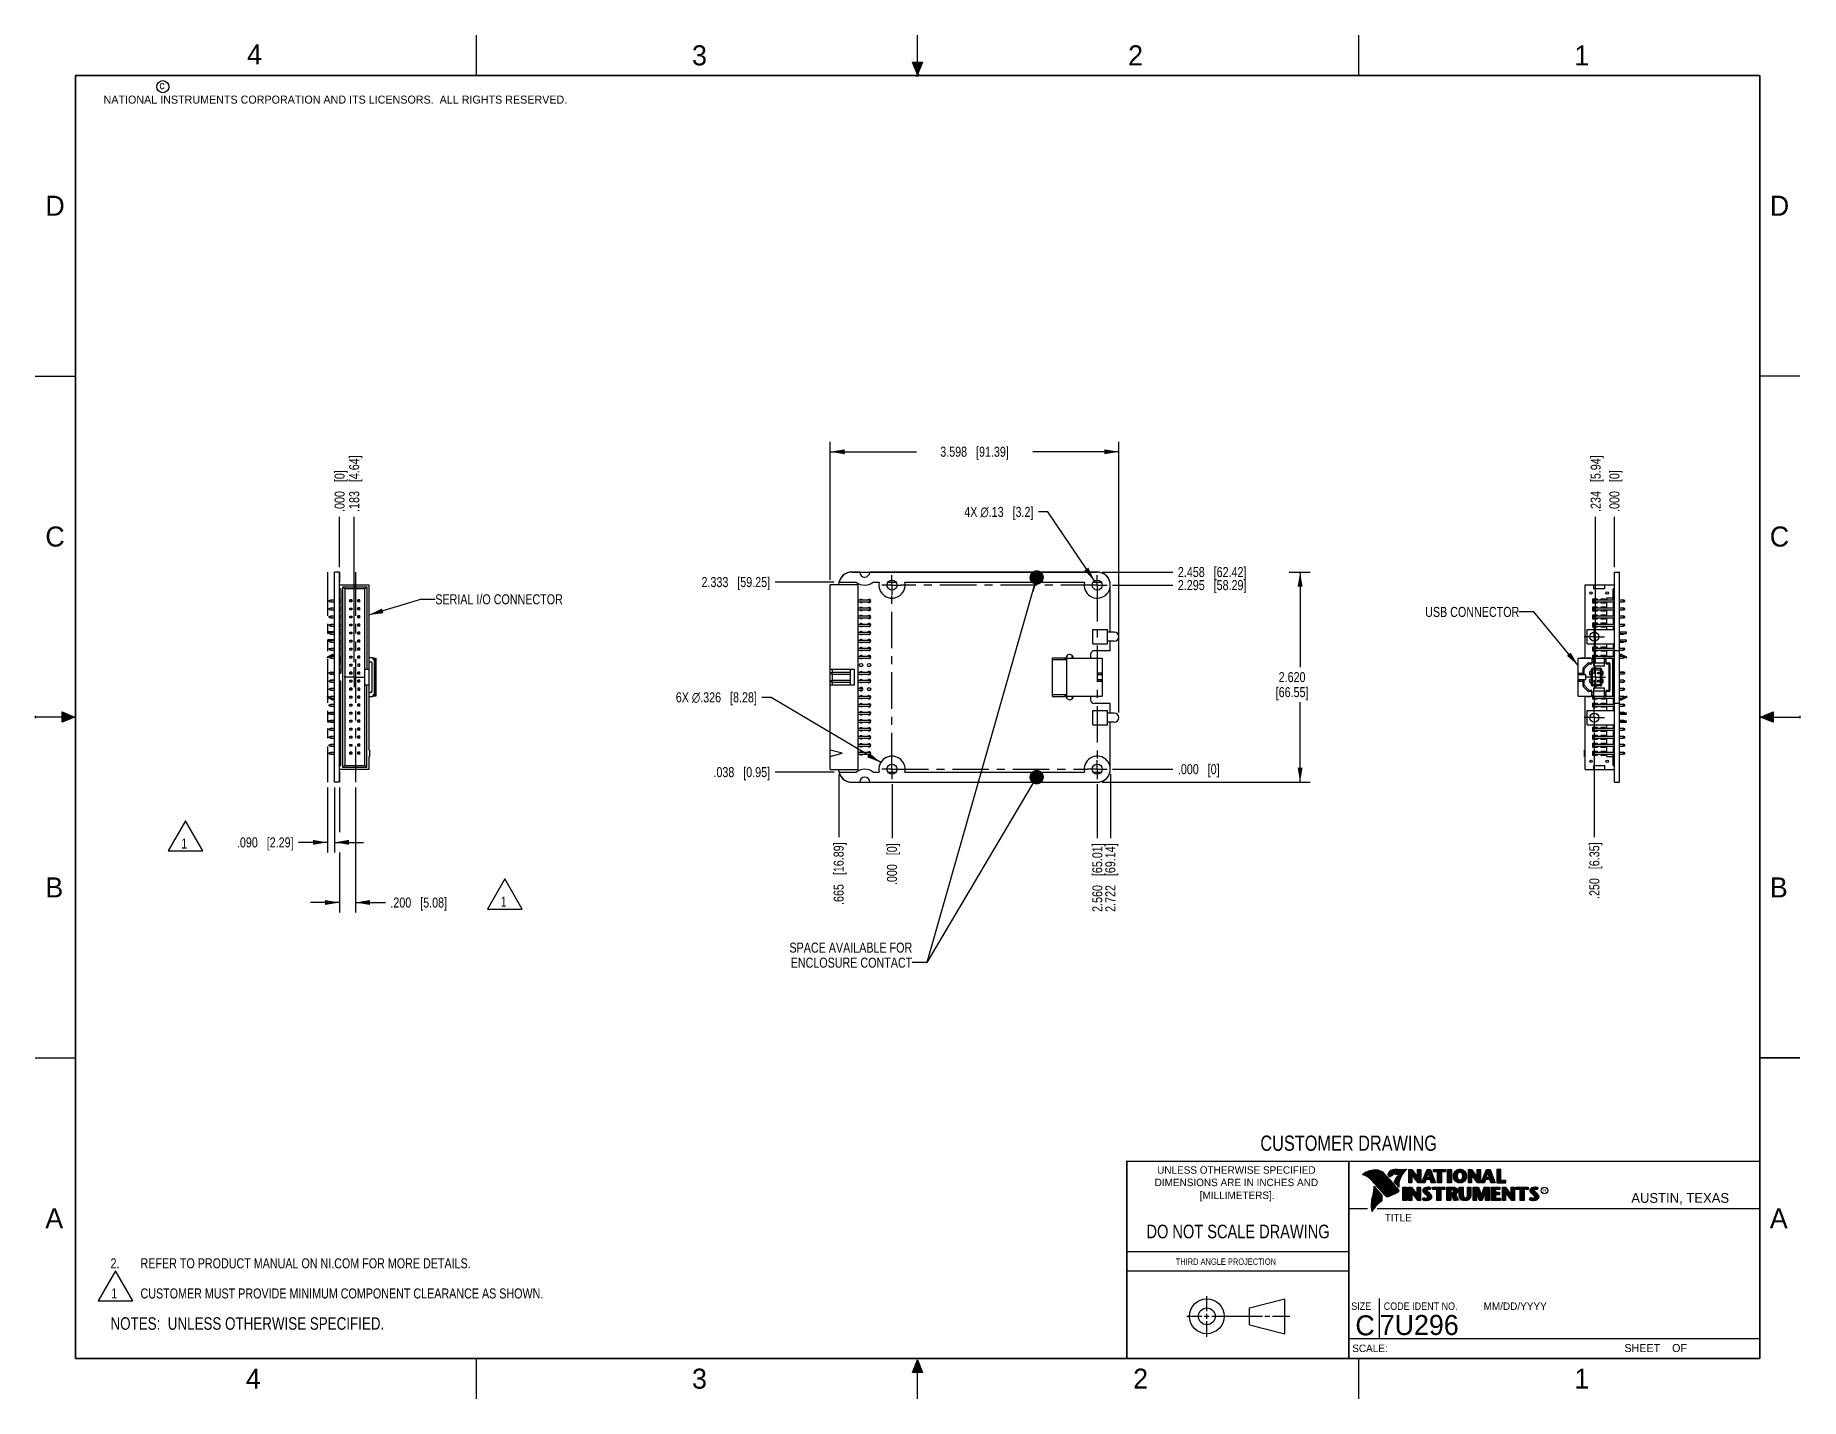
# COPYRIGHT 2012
# Model space of a CAD drawing. Header units: inches. Extents: x 0 to 22, y 0 to 17.
import ezdxf

# ---------------------------------------------------------------- set-up
doc = ezdxf.new("R2010")
doc.units = ezdxf.units.IN
doc.header["$LTSCALE"] = 1.21
doc.header["$MEASUREMENT"] = 0
doc.linetypes.add('CENTER', pattern=[0.6, 0.375, -0.075, 0.075, -0.075])
doc.linetypes.add('PHANTOM', pattern=[0.8, 0.45, -0.05, 0.1, -0.05, 0.1, -0.05])
doc.layers.get('0').update_dxf_attribs({"linetype": 'CONTINUOUS'})
for name, color, linetype in [('02___PRT_ALL_AXES', 7, 'CONTINUOUS'), ('03___PRT_ALL_CURVES', 7, 'CONTINUOUS'), ('DETAIL', 7, 'CONTINUOUS'), ('DIMENSIONS', 7, 'CONTINUOUS')]:
    doc.layers.add(name, color=color, linetype=linetype)
doc.styles.get("Standard").update_dxf_attribs({"font": 'txt', "width": 0.8})
doc.styles.add('TEXTSTYLE_2', font='txt')
doc.styles.add('TEXTSTYLE_3', font='txt', dxfattribs={"width": 0.9})
doc.dimstyles.new('DIMSTYLE_1', dxfattribs={"dimtxt": 0.125, "dimasz": 0.18, "dimexe": 0.18, "dimexo": 0.0625, "dimgap": 0.09, "dimtad": 0, "dimtih": 1, "dimtoh": 1, "dimdec": 3, "dimzin": 4, "dimdsep": 46, "dimtxsty": 'STANDARD', "dimblk": '_FILLED', "dimblk1": '_FILLED', "dimblk2": '_FILLED', "dimcen": 0.09, "dimadec": 0, "dimazin": 0, "dimtp": 0.01, "dimtm": 0.01, "dimtfac": 1, "dimtdec": 3, "dimtofl": 0, "dimtmove": 0, "dimatfit": 3, "dimldrblk": '_FILLED', "dimfxl": 1, "dimtolj": 1, "dimtzin": 4, "dimarcsym": 0})
doc.dimstyles.new('DIMSTYLE_2', dxfattribs={"dimtxt": 0.125, "dimasz": 0.18, "dimexe": 0.18, "dimexo": 0.0625, "dimgap": 0.09, "dimtad": 0, "dimtih": 1, "dimtoh": 1, "dimdec": 3, "dimzin": 4, "dimdsep": 46, "dimtxsty": 'STANDARD', "dimblk": '_FILLED', "dimblk1": '_FILLED', "dimblk2": '_FILLED', "dimcen": 0.09, "dimadec": 0, "dimazin": 0, "dimtp": 0.01, "dimtm": 0.01, "dimtfac": 1, "dimtdec": 3, "dimtofl": 0, "dimtmove": 0, "dimatfit": 3, "dimldrblk": '_FILLED', "dimfxl": 1, "dimtolj": 1, "dimtzin": 4, "dimarcsym": 0})
doc.dimstyles.new('DIMSTYLE_3', dxfattribs={"dimtxt": 0.125, "dimasz": 0.18, "dimexe": 0.18, "dimexo": 0.0625, "dimgap": 0.09, "dimtad": 0, "dimtih": 1, "dimtoh": 1, "dimzin": 4, "dimdsep": 46, "dimtxsty": 'STANDARD', "dimblk": '_FILLED', "dimblk1": '_FILLED', "dimblk2": '_FILLED', "dimcen": 0.09, "dimadec": 0, "dimazin": 0, "dimtp": 0.01, "dimtm": 0.01, "dimtfac": 1, "dimtofl": 0, "dimtmove": 0, "dimatfit": 3, "dimldrblk": '_FILLED', "dimfxl": 1, "dimtolj": 1, "dimtzin": 4, "dimarcsym": 0})
doc.dimstyles.new('DIMSTYLE_4', dxfattribs={"dimtxt": 0.125, "dimasz": 0.18, "dimexe": 0.18, "dimexo": 0.0625, "dimgap": 0.09, "dimtad": 0, "dimtih": 1, "dimtoh": 1, "dimdec": 3, "dimzin": 4, "dimdsep": 46, "dimtxsty": 'STANDARD', "dimblk": '_FILLED', "dimblk1": '_FILLED', "dimblk2": '_FILLED', "dimcen": 0.09, "dimadec": 0, "dimazin": 0, "dimtp": 0.01, "dimtm": 0.01, "dimtfac": 1, "dimtdec": 3, "dimtofl": 0, "dimtmove": 0, "dimatfit": 3, "dimldrblk": '_FILLED', "dimfxl": 1, "dimtolj": 1, "dimtzin": 4, "dimarcsym": 0})
doc.dimstyles.get("Standard").update_dxf_attribs({"dimtxt": 0.125, "dimasz": 0.18, "dimexe": 0.18, "dimexo": 0.0625, "dimgap": 0.09, "dimtad": 0, "dimtih": 1, "dimtoh": 1, "dimdec": 3, "dimzin": 4, "dimdsep": 46, "dimtxsty": 'STANDARD', "dimblk": '_FILLED', "dimblk1": '_FILLED', "dimblk2": '_FILLED', "dimcen": 0.09, "dimadec": 0, "dimazin": 0, "dimtol": 1, "dimtp": 0.01, "dimtm": 0.01, "dimtfac": 1, "dimtdec": 3, "dimtofl": 0, "dimtmove": 0, "dimatfit": 3, "dimldrblk": '_FILLED', "dimfxl": 1, "dimtolj": 1, "dimtzin": 4, "dimarcsym": 0})

msp = doc.modelspace()

# ---------------------------------------------------------------- texts
at = {"color": 2, "linetype": 'CONTINUOUS', "line_spacing_factor": 0.9}
for s, insert, char_height, width, attachment_point, style in [('4', (2.64, 16.8869), 0.25, 0.25, 1, 'TEXTSTYLE_2'), ('3', (8.1875, 16.875), 0.25, 0.25, 1, 'TEXTSTYLE_2'), ('2', (13.625, 16.875), 0.25, 0.25, 1, 'TEXTSTYLE_2'), ('1', (19.1875, 16.875), 0.25, 0.25, 1, 'TEXTSTYLE_2'), ('c', (1.5463, 16.428), 0.1, 0.1, 1, 'TEXTSTYLE_2'), ('NATIONAL INSTRUMENTS CORPORATION AND ITS LICENSORS.  ALL RIGHTS RESERVED.', (0.851, 16.2482), 0.1, 7.3, 1, 'TEXTSTYLE_2'), ('D', (0.125, 15), 0.25, 0.25, 1, 'TEXTSTYLE_2'), ('D', (21.625, 15), 0.25, 0.25, 1, 'TEXTSTYLE_2'), ('C', (0.125, 10.875), 0.25, 0.25, 1, 'TEXTSTYLE_2'), ('C', (21.625, 10.875), 0.25, 0.25, 1, 'TEXTSTYLE_2'), ('B', (0.125, 6.5), 0.25, 0.25, 1, 'TEXTSTYLE_2'), ('B', (21.625, 6.5), 0.25, 0.25, 1, 'TEXTSTYLE_2'), ('UNLESS OTHERWISE SPECIFIED', (14.9742, 2.8979), 0.093, 2.418, 2, 'TEXTSTYLE_2'), ('DIMENSIONS ARE IN INCHES AND', (14.9742, 2.7431), 0.093, 2.604, 2, 'TEXTSTYLE_2'), ('[MILLIMETERS].', (14.9844, 2.5829), 0.093, 1.302, 2, 'TEXTSTYLE_2'), ('R', (18.7972, 2.6166), 0.0418, 0.041753, 1, 'TEXTSTYLE_2'), ('AUSTIN, TEXAS', (19.898, 2.5642), 0.121576, 1.580488, 1, 'TEXTSTYLE_2'), ('A', (0.125, 2.375), 0.25, 0.25, 1, 'TEXTSTYLE_2'), ('TITLE', (16.8235, 2.303), 0.093, 0.465, 1, 'TEXTSTYLE_2'), ('A', (21.625, 2.375), 0.25, 0.25, 1, 'TEXTSTYLE_2'), ('SIZE', (16.407, 1.2002), 0.093, 0.3348, 1, 'TEXTSTYLE_3'), ('CODE IDENT NO.', (16.8114, 1.2002), 0.093, 1.1718, 1, 'TEXTSTYLE_3'), ('MM/DD/YYYY', (18.0565, 1.2002), 0.093, 0.93, 1, 'TEXTSTYLE_2'), ('SCALE:', (16.4187, 0.6745), 0.093, 0.558, 1, 'TEXTSTYLE_2'), ('SHEET    OF', (19.8121, 0.6815), 0.1, 1.1, 1, 'TEXTSTYLE_2'), ('4', (2.625, 0.375), 0.25, 0.25, 1, 'TEXTSTYLE_2'), ('3', (8.1875, 0.375), 0.25, 0.25, 1, 'TEXTSTYLE_2'), ('2', (13.6875, 0.375), 0.25, 0.25, 1, 'TEXTSTYLE_2'), ('1', (19.1875, 0.375), 0.25, 0.25, 1, 'TEXTSTYLE_2')]:
    msp.add_mtext(s, dxfattribs=dict(at, insert=insert, char_height=char_height, width=width, attachment_point=attachment_point, style=style))
at = {"color": 7, "linetype": 'CONTINUOUS', "attachment_point": 2, "line_spacing_factor": 0.9}
for s, insert, char_height, width in [('CUSTOMER DRAWING', (16.3742, 3.2811), 0.19, 2.432), ('DO NOT SCALE DRAWING', (14.9953, 2.1698), 0.17, 2.72)]:
    msp.add_mtext(s, dxfattribs=dict(at, insert=insert, char_height=char_height, width=width))
at = {"color": 2, "linetype": 'CONTINUOUS', "insert": (14.2178, 1.7486), "char_height": 0.08, "width": 1.408, "attachment_point": 1, "line_spacing_factor": 0.9}
msp.add_mtext('THIRD ANGLE PROJECTION', dxfattribs=at)
at = {"color": 7, "linetype": 'CONTINUOUS', "char_height": 0.25, "line_spacing_factor": 0.9, "style": 'TEXTSTYLE_2'}
for s, insert, width, attachment_point in [('C', (16.5785, 1.0393), 0.25, 2), ('7U296', (16.7614, 1.0441), 1.25, 1)]:
    msp.add_mtext(s, dxfattribs=dict(at, insert=insert, width=width, attachment_point=attachment_point))
at = {"layer": 'DETAIL', "color": 2, "linetype": 'CONTINUOUS', "char_height": 0.125, "line_spacing_factor": 0.9}
for s, insert, width, attachment_point in [('SERIAL I/O CONNECTOR', (4.9869, 10.03), 2, 1), ('USB CONNECTOR', (18.502, 9.8726), 1.3, 3), ('SPACE AVAILABLE FOR\\PENCLOSURE CONTACT', (10.9334, 5.687), 1.9, 3)]:
    msp.add_mtext(s, dxfattribs=dict(at, insert=insert, width=width, attachment_point=attachment_point))

# ---------------------------------------------------------------- blocks, each defined once
blk = doc.blocks.new('_FILLED')
at = {"color": 0, "linetype": 'BYBLOCK'}
blk.add_solid([(0, 0), (-1, 0.17), (-1, -0.17)], dxfattribs=at)
blk = doc.blocks.new('*D0')
at = {"layer": 'DIMENSIONS', "color": 2, "linetype": 'CONTINUOUS'}
for p, q in [((3.793, 7.62), (3.793, 7.062)), ((3.993, 7.622), (3.993, 6.062)), ((3.793, 6.812), (3.793, 6.062)), ((3.793, 6.187), (3.433, 6.187)), ((3.993, 6.187), (4.364, 6.187))]:
    blk.add_line(p, q, dxfattribs=at)
at = {"layer": 'DIMENSIONS', "color": 2, "linetype": 'CONTINUOUS', "xscale": 0.18, "yscale": 0.18, "zscale": 0.18}
blk.add_blockref('_FILLED', (3.793, 6.187), dxfattribs=at)
at = {"layer": 'DIMENSIONS', "color": 2, "linetype": 'CONTINUOUS', "xscale": 0.18, "yscale": 0.18, "zscale": 0.18, "rotation": 180}
blk.add_blockref('_FILLED', (3.993, 6.187), dxfattribs=at)
at = {"layer": 'DIMENSIONS', "color": 2, "linetype": 'CONTINUOUS', "insert": (4.427, 6.249), "char_height": 0.125, "width": 1.125, "attachment_point": 1, "line_spacing_factor": 0.9}
blk.add_mtext('.200{\\Ftxt.shx;\\W1.000000;\\H0.125000; }[5.08]', dxfattribs=at)
blk = doc.blocks.new('*D1')
at = {"layer": 'DIMENSIONS', "color": 2, "linetype": 'CONTINUOUS'}
for p, q in [((3.641, 7.622), (3.641, 6.812)), ((3.731, 7.62), (3.731, 6.812)), ((3.641, 6.937), (3.282, 6.937)), ((3.731, 6.937), (4.091, 6.937))]:
    blk.add_line(p, q, dxfattribs=at)
at = {"layer": 'DIMENSIONS', "color": 2, "linetype": 'CONTINUOUS', "xscale": 0.18, "yscale": 0.18, "zscale": 0.18}
blk.add_blockref('_FILLED', (3.641, 6.937), dxfattribs=at)
at = {"layer": 'DIMENSIONS', "color": 2, "linetype": 'CONTINUOUS', "xscale": 0.18, "yscale": 0.18, "zscale": 0.18, "rotation": 180}
blk.add_blockref('_FILLED', (3.731, 6.937), dxfattribs=at)
at = {"layer": 'DIMENSIONS', "color": 2, "linetype": 'CONTINUOUS', "insert": (3.22, 6.999), "char_height": 0.125, "width": 1.125, "attachment_point": 3, "line_spacing_factor": 0.9}
blk.add_mtext('.090{\\Ftxt.shx;\\W1.000000;\\H0.125000; }[2.29]', dxfattribs=at)
blk = doc.blocks.new('*D2')
at = {"layer": 'DIMENSIONS', "color": 2, "linetype": 'CONTINUOUS'}
blk.add_line((10.681, 7.662), (10.681, 6.988), dxfattribs=at)
at = {"layer": 'DIMENSIONS', "color": 2, "linetype": 'CONTINUOUS', "insert": (10.618, 6.925), "char_height": 0.125, "width": 0.825, "attachment_point": 3, "rotation": 90, "line_spacing_factor": 0.9}
blk.add_mtext('.000{\\Ftxt.shx;\\W1.000000;\\H0.125000; }[0]', dxfattribs=at)
blk = doc.blocks.new('*D3')
at = {"layer": 'DIMENSIONS', "color": 2, "linetype": 'CONTINUOUS'}
blk.add_line((13.403, 7.787), (13.403, 6.988), dxfattribs=at)
at = {"layer": 'DIMENSIONS', "color": 2, "linetype": 'CONTINUOUS', "insert": (13.34, 6.925), "char_height": 0.125, "width": 1.325, "attachment_point": 3, "rotation": 90, "line_spacing_factor": 0.9}
blk.add_mtext('2.722{\\Ftxt.shx;\\W1.000000;\\H0.125000; }[69.14]', dxfattribs=at)
blk = doc.blocks.new('*D4')
at = {"layer": 'DIMENSIONS', "color": 2, "linetype": 'CONTINUOUS'}
blk.add_line((13.428, 10.145), (14.183, 10.145), dxfattribs=at)
at = {"layer": 'DIMENSIONS', "color": 2, "linetype": 'CONTINUOUS', "insert": (14.245, 10.207), "char_height": 0.125, "width": 1.325, "attachment_point": 1, "line_spacing_factor": 0.9}
blk.add_mtext('2.295{\\Ftxt.shx;\\W1.000000;\\H0.125000; }[58.29]', dxfattribs=at)
blk = doc.blocks.new('*D5')
at = {"layer": 'DIMENSIONS', "color": 2, "linetype": 'CONTINUOUS'}
blk.add_line((13.428, 7.85), (14.183, 7.85), dxfattribs=at)
at = {"layer": 'DIMENSIONS', "color": 2, "linetype": 'CONTINUOUS', "insert": (14.245, 7.912), "char_height": 0.125, "width": 0.825, "attachment_point": 1, "line_spacing_factor": 0.9}
blk.add_mtext('.000{\\Ftxt.shx;\\W1.000000;\\H0.125000; }[0]', dxfattribs=at)
blk = doc.blocks.new('*D6')
at = {"layer": 'DIMENSIONS', "color": 2, "linetype": 'CONTINUOUS'}
blk.add_line((13.303, 10.307), (14.183, 10.307), dxfattribs=at)
at = {"layer": 'DIMENSIONS', "color": 2, "linetype": 'CONTINUOUS', "insert": (14.245, 10.37), "char_height": 0.125, "width": 1.325, "attachment_point": 1, "line_spacing_factor": 0.9}
blk.add_mtext('2.458{\\Ftxt.shx;\\W1.000000;\\H0.125000; }[62.42]', dxfattribs=at)
blk = doc.blocks.new('*D7')
at = {"layer": 'DIMENSIONS', "color": 2, "linetype": 'CONTINUOUS'}
blk.add_line((13.24, 7.662), (13.24, 6.988), dxfattribs=at)
at = {"layer": 'DIMENSIONS', "color": 2, "linetype": 'CONTINUOUS', "insert": (13.178, 6.925), "char_height": 0.125, "width": 1.325, "attachment_point": 3, "rotation": 90, "line_spacing_factor": 0.9}
blk.add_mtext('2.560{\\Ftxt.shx;\\W1.000000;\\H0.125000; }[65.01]', dxfattribs=at)
blk = doc.blocks.new('*D8')
at = {"layer": 'DIMENSIONS', "color": 2, "linetype": 'CONTINUOUS'}
blk.add_line((10.016, 7.785), (10.016, 7), dxfattribs=at)
at = {"layer": 'DIMENSIONS', "color": 2, "linetype": 'CONTINUOUS', "insert": (9.953, 6.937), "char_height": 0.125, "width": 1.225, "attachment_point": 3, "rotation": 90, "line_spacing_factor": 0.9}
blk.add_mtext('.665{\\Ftxt.shx;\\W1.000000;\\H0.125000; }[16.89]', dxfattribs=at)
blk = doc.blocks.new('*D9')
at = {"layer": 'DIMENSIONS', "color": 2, "linetype": 'CONTINUOUS'}
for p, q in [((15.631, 10.307), (15.894, 10.307)), ((15.769, 10.307), (15.769, 9.122)), ((15.769, 7.687), (15.769, 8.685)), ((13.303, 7.687), (15.894, 7.687))]:
    blk.add_line(p, q, dxfattribs=at)
at = {"layer": 'DIMENSIONS', "color": 2, "linetype": 'CONTINUOUS', "xscale": 0.18, "yscale": 0.18, "zscale": 0.18}
for p, rotation in [((15.769, 10.307), 90), ((15.769, 7.687), 270)]:
    blk.add_blockref('_FILLED', p, dxfattribs=dict(at, rotation=rotation))
at = {"layer": 'DIMENSIONS', "color": 2, "linetype": 'CONTINUOUS', "insert": (15.669, 9.06), "char_height": 0.125, "width": 0.7, "attachment_point": 2, "line_spacing_factor": 0.9}
blk.add_mtext('2.620\\P[66.55]', dxfattribs=at)
blk = doc.blocks.new('*D10')
at = {"layer": 'DIMENSIONS', "color": 2, "linetype": 'CONTINUOUS'}
for p, q in [((9.911, 10.21), (9.911, 11.932)), ((13.509, 8.555), (13.509, 11.932)), ((9.911, 11.807), (10.985, 11.807)), ((13.509, 11.807), (12.435, 11.807))]:
    blk.add_line(p, q, dxfattribs=at)
at = {"layer": 'DIMENSIONS', "color": 2, "linetype": 'CONTINUOUS', "xscale": 0.18, "yscale": 0.18, "zscale": 0.18, "rotation": 180}
blk.add_blockref('_FILLED', (9.911, 11.807), dxfattribs=at)
at = {"layer": 'DIMENSIONS', "color": 2, "linetype": 'CONTINUOUS', "xscale": 0.18, "yscale": 0.18, "zscale": 0.18}
blk.add_blockref('_FILLED', (13.509, 11.807), dxfattribs=at)
at = {"layer": 'DIMENSIONS', "color": 2, "linetype": 'CONTINUOUS', "insert": (11.71, 11.87), "char_height": 0.125, "width": 1.325, "attachment_point": 2, "line_spacing_factor": 0.9}
blk.add_mtext('3.598{\\Ftxt.shx;\\W1.000000;\\H0.125000; }[91.39]', dxfattribs=at)
blk = doc.blocks.new('*D11')
at = {"layer": 'DIMENSIONS', "color": 2, "linetype": 'CONTINUOUS'}
for p, q in [((12.624, 11.057), (12.507, 11.057)), ((13.205, 10.196), (12.624, 11.057))]:
    blk.add_line(p, q, dxfattribs=at)
at = {"layer": 'DIMENSIONS', "color": 2, "linetype": 'CONTINUOUS', "xscale": 0.18, "yscale": 0.18, "zscale": 0.18, "rotation": 304.0096691454}
blk.add_blockref('_FILLED', (13.205, 10.196), dxfattribs=at)
at = {"layer": 'DIMENSIONS', "color": 2, "linetype": 'CONTINUOUS', "insert": (12.444, 11.12), "char_height": 0.125, "width": 1.39167, "attachment_point": 3, "line_spacing_factor": 0.9}
blk.add_mtext('4X \\Fgdt;{\\Fgdt;n}\\Ftxt;.13{\\Ftxt.shx;\\W1.000000;\\H0.125000; }[3.2]', dxfattribs=at)
blk = doc.blocks.new('*D12')
at = {"layer": 'DIMENSIONS', "color": 2, "linetype": 'CONTINUOUS'}
blk.add_line((19.453, 9.185), (19.453, 10.995), dxfattribs=at)
at = {"layer": 'DIMENSIONS', "color": 2, "linetype": 'CONTINUOUS', "insert": (19.391, 11.057), "char_height": 0.125, "width": 1.125, "attachment_point": 1, "rotation": 90, "line_spacing_factor": 0.9}
blk.add_mtext('.234{\\Ftxt.shx;\\W1.000000;\\H0.125000; }[5.94]', dxfattribs=at)
blk = doc.blocks.new('*D13')
at = {"layer": 'DIMENSIONS', "color": 2, "linetype": 'CONTINUOUS'}
blk.add_line((19.687, 10.37), (19.687, 10.995), dxfattribs=at)
at = {"layer": 'DIMENSIONS', "color": 2, "linetype": 'CONTINUOUS', "insert": (19.625, 11.057), "char_height": 0.125, "width": 0.825, "attachment_point": 1, "rotation": 90, "line_spacing_factor": 0.9}
blk.add_mtext('.000{\\Ftxt.shx;\\W1.000000;\\H0.125000; }[0]', dxfattribs=at)
blk = doc.blocks.new('*D14')
at = {"layer": 'DIMENSIONS', "color": 2, "linetype": 'CONTINUOUS'}
blk.add_line((19.437, 8.305), (19.437, 7), dxfattribs=at)
at = {"layer": 'DIMENSIONS', "color": 2, "linetype": 'CONTINUOUS', "insert": (19.375, 6.937), "char_height": 0.125, "width": 1.125, "attachment_point": 3, "rotation": 90, "line_spacing_factor": 0.9}
blk.add_mtext('.250{\\Ftxt.shx;\\W1.000000;\\H0.125000; }[6.35]', dxfattribs=at)
blk = doc.blocks.new('*D15')
at = {"layer": 'DIMENSIONS', "color": 2, "linetype": 'CONTINUOUS'}
blk.add_line((3.976, 9.185), (3.976, 10.995), dxfattribs=at)
at = {"layer": 'DIMENSIONS', "color": 2, "linetype": 'CONTINUOUS', "insert": (3.913, 11.057), "char_height": 0.125, "width": 1.125, "attachment_point": 1, "rotation": 90, "line_spacing_factor": 0.9}
blk.add_mtext('.183{\\Ftxt.shx;\\W1.000000;\\H0.125000; }[4.64]', dxfattribs=at)
blk = doc.blocks.new('*D16')
at = {"layer": 'DIMENSIONS', "color": 2, "linetype": 'CONTINUOUS'}
blk.add_line((3.793, 10.37), (3.793, 10.995), dxfattribs=at)
at = {"layer": 'DIMENSIONS', "color": 2, "linetype": 'CONTINUOUS', "insert": (3.731, 11.057), "char_height": 0.125, "width": 0.825, "attachment_point": 1, "rotation": 90, "line_spacing_factor": 0.9}
blk.add_mtext('.000{\\Ftxt.shx;\\W1.000000;\\H0.125000; }[0]', dxfattribs=at)
blk = doc.blocks.new('*D17')
at = {"layer": 'DIMENSIONS', "color": 2, "linetype": 'CONTINUOUS'}
blk.add_line((9.958, 7.812), (9.223, 7.812), dxfattribs=at)
at = {"layer": 'DIMENSIONS', "color": 2, "linetype": 'CONTINUOUS', "insert": (9.161, 7.875), "char_height": 0.125, "width": 1.125, "attachment_point": 3, "line_spacing_factor": 0.9}
blk.add_mtext('.038{\\Ftxt.shx;\\W1.000000;\\H0.125000; }[0.95]', dxfattribs=at)
blk = doc.blocks.new('*D18')
at = {"layer": 'DIMENSIONS', "color": 2, "linetype": 'CONTINUOUS'}
blk.add_line((9.958, 10.182), (9.223, 10.182), dxfattribs=at)
at = {"layer": 'DIMENSIONS', "color": 2, "linetype": 'CONTINUOUS', "insert": (9.161, 10.245), "char_height": 0.125, "width": 1.325, "attachment_point": 3, "line_spacing_factor": 0.9}
blk.add_mtext('2.333{\\Ftxt.shx;\\W1.000000;\\H0.125000; }[59.25]', dxfattribs=at)
blk = doc.blocks.new('*D19')
at = {"layer": 'DIMENSIONS', "color": 2, "linetype": 'CONTINUOUS'}
for p, q in [((9.176, 8.745), (9.058, 8.745)), ((10.541, 7.933), (9.176, 8.745))]:
    blk.add_line(p, q, dxfattribs=at)
at = {"layer": 'DIMENSIONS', "color": 2, "linetype": 'CONTINUOUS', "xscale": 0.18, "yscale": 0.18, "zscale": 0.18, "rotation": 329.2465269279}
blk.add_blockref('_FILLED', (10.541, 7.933), dxfattribs=at)
at = {"layer": 'DIMENSIONS', "color": 2, "linetype": 'CONTINUOUS', "insert": (8.996, 8.808), "char_height": 0.125, "width": 1.59167, "attachment_point": 3, "line_spacing_factor": 0.9}
blk.add_mtext('6X \\Fgdt;{\\Fgdt;n}\\Ftxt;.326{\\Ftxt.shx;\\W1.000000;\\H0.125000; }[8.28]', dxfattribs=at)
blk = doc.blocks.new('NOTES_HEADER_BL0', base_point=(3.1215, 0.9375))
at = {"layer": 'DETAIL', "color": 2, "linetype": 'CONTINUOUS', "width": 0.8}
blk.add_text('NOTES:  UNLESS OTHERWISE SPECIFIED.', height=0.156, dxfattribs=at).set_placement((0.9375, 0.8595))
blk = doc.blocks.new('CUSTOM_NOTE_BL1', base_point=(3.998, 1.409))
at = {"layer": 'DETAIL', "color": 2, "linetype": 'CONTINUOUS'}
for p, q in [((0.999, 1.596), (0.783, 1.221)), ((1.215, 1.221), (0.999, 1.596)), ((0.783, 1.221), (1.215, 1.221))]:
    blk.add_line(p, q, dxfattribs=at)
at = {"layer": 'DETAIL', "color": 2, "linetype": 'CONTINUOUS', "width": 0.8}
for s, p in [('1', (0.947, 1.25)), ('CUSTOMER MUST PROVIDE MINIMUM COMPONENT CLEARANCE AS SHOWN.', (1.312, 1.25))]:
    blk.add_text(s, height=0.125, dxfattribs=at).set_placement(p)
blk = doc.blocks.new('CUSTOM_NOTE_BL2', base_point=(3.675, 1.687))
at = {"layer": 'DETAIL', "color": 2, "linetype": 'CONTINUOUS', "width": 0.8}
for s, p in [('2.', (0.938, 1.625)), ('REFER TO PRODUCT MANUAL ON NI.COM FOR MORE DETAILS.', (1.312, 1.625))]:
    blk.add_text(s, height=0.125, dxfattribs=at).set_placement(p)
blk = doc.blocks.new('FLAG_TRIANGLE_BL3', base_point=(5.853, 6.294))
at = {"layer": 'DETAIL', "color": 2, "linetype": 'CONTINUOUS'}
for p, q in [((5.853, 6.481), (5.637, 6.106)), ((6.07, 6.106), (5.853, 6.481)), ((5.637, 6.106), (6.07, 6.106))]:
    blk.add_line(p, q, dxfattribs=at)
at = {"layer": 'DETAIL', "color": 2, "linetype": 'CONTINUOUS', "width": 0.8}
blk.add_text('1', height=0.125, dxfattribs=at).set_placement((5.802, 6.135))
blk = doc.blocks.new('FLAG_TRIANGLE_BL4', base_point=(1.871, 7.019))
at = {"layer": 'DETAIL', "color": 2, "linetype": 'CONTINUOUS'}
for p, q in [((1.871, 7.206), (1.655, 6.832)), ((2.087, 6.832), (1.871, 7.206)), ((1.655, 6.832), (2.087, 6.832))]:
    blk.add_line(p, q, dxfattribs=at)
at = {"layer": 'DETAIL', "color": 2, "linetype": 'CONTINUOUS', "width": 0.8}
blk.add_text('1', height=0.125, dxfattribs=at).set_placement((1.819, 6.86))

# ---------------------------------------------------------------- dimensions: what is measured, and where the dimension line sits
at = {"layer": 'DIMENSIONS', "color": 2, "linetype": 'CONTINUOUS'}
for feature_location, offset, dtype, origin, picture, middle in [((3.975700526, 9.18463227), (0, 1.8099), 1, (3.793200527, 10.307032271), '*D15', (3.975700526, 11.619532271)), ((19.4534, 9.1846), (0, 1.81), 1, (19.6872, 10.307), '*D12', (19.4534, 11.6195)), ((3.7932005265, 10.3695322705), (0, 0.625), 1, (3.7932005265, 10.3070322705), '*D16', (3.7932005265, 11.4695322705)), ((19.6871937223, 10.3695322705), (0, 0.625), 1, (19.6871937223, 10.3070322705), '*D13', (19.6871937223, 11.4695322705)), ((13.3026679961, 10.3070322705), (0.8799285929, 0), 0, (13.2401679961, 7.8495322705), '*D6', (14.907596589, 10.3070322705)), ((9.9575541131, 10.1820322705), (-0.734386117, 0), 0, (10.0200541131, 7.8495322705), '*D18', (8.1981679961, 10.1820322705)), ((13.4277, 10.1445), (0.7549, 0), 0, (13.3652, 7.8495), '*D4', (14.9076, 10.1445)), ((19.4372, 8.3049), (0, -1.3054), 1, (19.6872, 8.3674), '*D14', (19.5492, 6.151)), ((9.957554113, 7.81203227), (-0.734386117, 0), 0, (10.020054113, 7.849532271), '*D17', (8.348167996, 7.81203227)), ((10.0157, 7.7845), (0, -0.785), 1, (10.6807, 7.847), '*D8', (10.1501, 6.101)), ((10.6806679961, 7.6620072705), (0, -0.6740563286), 1, (10.6806679961, 7.7245072705), '*D2', (10.7926864001, 6.289451776)), ((13.4027, 7.787), (0, -0.7991), 1, (10.6807, 7.8495), '*D3', (13.5371, 5.9948)), ((13.2401679961, 7.6620072705), (0, -0.6740563286), 1, (10.6806679961, 7.7245072705), '*D7', (13.3745900809, 5.9947519428)), ((13.4276929961, 7.8495322705), (0.7549035929, 0), 0, (13.3651929961, 7.8495322705), '*D5', (14.657596589, 7.8495322705))]:
    dim = msp.add_ordinate_dim(feature_location=feature_location, offset=offset, dtype=dtype, origin=origin, dimstyle='DIMSTYLE_2', dxfattribs=at)
    dim.commit()
    dim.dimension.update_dxf_attribs({"geometry": picture, "text_midpoint": middle})
for base, p1, p2, picture, middle in [((13.5087, 11.807), (9.9107, 10.2095), (13.5087, 8.555), '*D10', (11.5597, 11.807)), ((3.7312, 6.9365), (3.6412, 7.6217), (3.7312, 7.6203), '*D1', (2.4072, 6.9365)), ((3.9932, 6.1865), (3.7932, 7.6203), (3.9932, 7.6217), '*D0', (4.9892, 6.1865))]:
    dim = msp.add_linear_dim(base=base, p1=p1, p2=p2, dimstyle='DIMSTYLE_1', dxfattribs=at)
    dim.commit()
    dim.dimension.update_dxf_attribs({"geometry": picture, "text_midpoint": middle, "dimtype": 160})
for p1, p2, text, dimstyle, picture, middle in [((13.2052, 10.1963), (13.2751, 10.0927), '4X <>', 'DIMSTYLE_3', '*D11', (11.5486, 11.057)), ((10.5406, 7.9329), (10.8207, 7.7662), '6X <>', 'DIMSTYLE_4', '*D19', (7.9998, 8.7451))]:
    dim = msp.add_diameter_dim_2p(p1=p1, p2=p2, text=text, dimstyle=dimstyle, dxfattribs=at)
    dim.commit()
    dim.dimension.update_dxf_attribs({"geometry": picture, "text_midpoint": middle, "dimtype": 163})
dim = msp.add_linear_dim(base=(15.7687, 7.687), p1=(15.6314, 10.307), p2=(13.3027, 7.687), angle=270, dimstyle='DIMSTYLE_1', dxfattribs=at)
dim.commit()
dim.dimension.update_dxf_attribs({"geometry": '*D9', "text_midpoint": (15.6187, 8.9033), "dimtype": 160})

# ---------------------------------------------------------------- hatches: boundary and pattern name
at = {"linetype": 'CONTINUOUS'}
for points in [[(11, 16.51), (10.9375, 16.6663), (11.0625, 16.6663)], [(0.3337, 8.5625), (0.49, 8.5), (0.3337, 8.4375)], [(21.6663, 8.5625), (21.6663, 8.4375), (21.51, 8.5)], [(10.9375, 0.3287), (11, 0.485), (11.0625, 0.3287)]]:
    msp.add_hatch(color=2, dxfattribs=at).paths.add_polyline_path(points)

# ---------------------------------------------------------------- linework, layer by layer
at = {"color": 2, "linetype": 'CONTINUOUS'}
for p, q in [((5.5, 16.5), (5.5, 17)), ((11, 16.485), (11, 17)), ((16.5, 16.5), (16.5, 17)), ((11, 16.51), (10.9375, 16.6663)), ((10.9375, 16.6663), (11.0625, 16.6663)), ((11.015, 16.515), (10.985, 16.485)), ((10.985, 16.485), (11, 16.515)), ((11.0625, 16.6663), (11, 16.51)), ((11, 16.485), (11.015, 16.515)), ((0, 12.75), (0.5, 12.75)), ((22, 12.75), (21.5, 12.75)), ((0, 8.515), (0, 8.485)), ((0.49, 8.5), (0, 8.5)), ((0.3337, 8.4375), (0.3337, 8.5625)), ((0.3337, 8.5625), (0.49, 8.5)), ((0.49, 8.5), (0.3337, 8.4375)), ((21.51, 8.5), (21.6663, 8.5625)), ((21.51, 8.5), (22, 8.5)), ((21.6663, 8.4375), (21.51, 8.5)), ((21.6663, 8.5625), (21.6663, 8.4375)), ((22, 8.515), (22, 8.485)), ((0, 4.25), (0.5, 4.25)), ((16.375, 2.96), (21.5, 2.96)), ((16.5578, 2.796), (16.5578, 2.7989)), ((16.5646, 2.7936), (16.5646, 2.8033)), ((16.5714, 2.7909), (16.5714, 2.8075)), ((16.5782, 2.788), (16.5782, 2.8116)), ((16.5851, 2.7849), (16.5851, 2.8154)), ((16.5919, 2.7815), (16.5919, 2.819)), ((16.5987, 2.7778), (16.5987, 2.8221)), ((16.6055, 2.7738), (16.6055, 2.8249)), ((16.6124, 2.7696), (16.6124, 2.8276)), ((16.6192, 2.765), (16.6192, 2.8301)), ((16.626, 2.7601), (16.626, 2.8325)), ((16.6329, 2.7549), (16.6329, 2.8347)), ((16.6397, 2.7492), (16.6397, 2.8367)), ((16.6465, 2.7431), (16.6465, 2.8386)), ((16.6533, 2.7366), (16.6533, 2.8403)), ((16.6602, 2.7295), (16.6602, 2.8419)), ((16.667, 2.7221), (16.667, 2.8435)), ((16.6738, 2.7146), (16.6738, 2.8449)), ((16.6806, 2.707), (16.6806, 2.8459)), ((16.6875, 2.6995), (16.6875, 2.8467)), ((16.7939, 2.533), (16.6919, 2.6489)), ((16.6943, 2.6918), (16.6943, 2.8472)), ((16.7011, 2.6841), (16.7011, 2.8474)), ((16.708, 2.6764), (16.708, 2.8474)), ((16.7148, 2.6685), (16.7148, 2.847)), ((16.7216, 2.6607), (16.7216, 2.8465)), ((16.7284, 2.6527), (16.7284, 2.8456)), ((16.7353, 2.6447), (16.7353, 2.8445)), ((16.7421, 2.6366), (16.7421, 2.8431)), ((16.7489, 2.6285), (16.7489, 2.8417)), ((16.7557, 2.6204), (16.7557, 2.84)), ((16.7626, 2.6125), (16.7626, 2.8378)), ((16.7694, 2.6046), (16.7694, 2.8352)), ((16.7762, 2.5968), (16.7762, 2.8321)), ((16.7831, 2.5891), (16.7831, 2.8284)), ((16.7899, 2.5815), (16.7899, 2.8242)), ((16.7967, 2.5739), (16.7967, 2.8193)), ((16.8035, 2.5665), (16.8035, 2.8136)), ((16.8104, 2.5591), (16.8104, 2.807)), ((16.8172, 2.5519), (16.8172, 2.7996)), ((16.824, 2.5447), (16.824, 2.7924)), ((16.8308, 2.5375), (16.8308, 2.7853)), ((16.8377, 2.5314), (16.8377, 2.7781)), ((16.8445, 2.5262), (16.8445, 2.7709)), ((16.8513, 2.523), (16.8513, 2.7637)), ((16.8581, 2.5224), (16.8581, 2.7565)), ((16.8864, 2.7664), (16.8632, 2.7937)), ((16.865, 2.5241), (16.865, 2.7493)), ((16.8877, 2.7723), (16.8682, 2.7952)), ((16.8718, 2.791), (16.8718, 2.8085)), ((16.8718, 2.527), (16.8718, 2.7421)), ((16.8786, 2.783), (16.8786, 2.8206)), ((16.8786, 2.5298), (16.8786, 2.7348)), ((16.8855, 2.7749), (16.8855, 2.8281)), ((16.8855, 2.5327), (16.8855, 2.727)), ((16.8923, 2.7747), (16.8923, 2.8335)), ((16.8923, 2.5356), (16.8923, 2.7187)), ((16.8991, 2.7788), (16.8991, 2.8375)), ((16.8991, 2.5385), (16.8991, 2.7104)), ((16.9059, 2.7837), (16.9059, 2.8408)), ((16.9059, 2.5415), (16.9059, 2.7022)), ((16.9128, 2.7896), (16.9128, 2.8436)), ((16.9128, 2.5446), (16.9128, 2.6939)), ((16.9196, 2.7966), (16.9196, 2.8459)), ((16.9196, 2.5477), (16.9196, 2.6856)), ((16.9264, 2.8018), (16.9264, 2.8477)), ((16.9264, 2.5508), (16.9264, 2.6774)), ((16.9332, 2.8053), (16.9332, 2.849)), ((16.9332, 2.554), (16.9332, 2.6691)), ((16.9401, 2.8077), (16.9401, 2.8499)), ((16.9401, 2.5573), (16.9401, 2.6608)), ((16.9616, 2.6797), (16.9434, 2.7005)), ((16.9469, 2.8082), (16.9469, 2.8509)), ((16.9469, 2.5606), (16.9469, 2.6526)), ((16.9653, 2.6828), (16.9492, 2.7013)), ((16.9537, 2.8069), (16.9537, 2.8518)), ((16.9537, 2.696), (16.9537, 2.7109)), ((16.9537, 2.5639), (16.9537, 2.6443)), ((16.9606, 2.8048), (16.9606, 2.8525)), ((16.9606, 2.6882), (16.9606, 2.7266)), ((16.9674, 2.8034), (16.9674, 2.8531)), ((16.9674, 2.6802), (16.9674, 2.7444)), ((16.9742, 2.8027), (16.9742, 2.8536)), ((16.9742, 2.672), (16.9742, 2.7568)), ((16.981, 2.8023), (16.981, 2.854)), ((16.981, 2.664), (16.981, 2.7634)), ((16.9838, 2.8589), (17.0997, 2.8607)), ((16.9839, 2.8541), (17.087, 2.8557)), ((16.9879, 2.802), (16.9879, 2.8542)), ((16.9879, 2.6563), (16.9879, 2.7665)), ((16.999, 2.637), (16.9946, 2.6418)), ((16.9947, 2.8019), (16.9947, 2.8543)), ((16.9947, 2.6748), (16.9947, 2.7683)), ((17.0015, 2.8005), (17.0015, 2.8544)), ((17.0015, 2.7195), (17.0015, 2.7694)), ((17.0083, 2.7963), (17.0083, 2.8545)), ((17.0083, 2.7388), (17.0083, 2.7698)), ((17.0152, 2.755), (17.0152, 2.8546)), ((17.022, 2.7691), (17.022, 2.8547)), ((17.0288, 2.7817), (17.0288, 2.8548)), ((17.0357, 2.7931), (17.0357, 2.8549)), ((17.0425, 2.8035), (17.0425, 2.855)), ((17.0493, 2.8131), (17.0493, 2.8551)), ((17.0561, 2.822), (17.0561, 2.8552)), ((17.063, 2.8303), (17.063, 2.8553)), ((17.0698, 2.8381), (17.0698, 2.8554)), ((17.0766, 2.8454), (17.0766, 2.8555)), ((17.1243, 2.8592), (17.1609, 2.8592)), ((17.1243, 2.6915), (17.1243, 2.8592)), ((17.1637, 2.6915), (17.1243, 2.6915)), ((17.1291, 2.8543), (17.1585, 2.8543)), ((17.1291, 2.6963), (17.1291, 2.8543)), ((17.1589, 2.6963), (17.1291, 2.6963)), ((17.1381, 2.6963), (17.1381, 2.8543)), ((17.1447, 2.6963), (17.1447, 2.8543)), ((17.1514, 2.6963), (17.1514, 2.8543)), ((17.1589, 2.8042), (17.1581, 2.8543)), ((17.1585, 2.8543), (17.2383, 2.7492)), ((17.2418, 2.6963), (17.1589, 2.8042)), ((17.1589, 2.8042), (17.1589, 2.6963)), ((17.1609, 2.8592), (17.2334, 2.7636)), ((17.2395, 2.6915), (17.1637, 2.7899)), ((17.1637, 2.7899), (17.1637, 2.6915)), ((17.1648, 2.7965), (17.1648, 2.8461)), ((17.1714, 2.7879), (17.1714, 2.8373)), ((17.1781, 2.7792), (17.1781, 2.8285)), ((17.1848, 2.7705), (17.1848, 2.8197)), ((17.1915, 2.7618), (17.1915, 2.8109)), ((17.1981, 2.7531), (17.1981, 2.8021)), ((17.2048, 2.7445), (17.2048, 2.7933)), ((17.2115, 2.7358), (17.2115, 2.7845)), ((17.2182, 2.7271), (17.2182, 2.7757)), ((17.2248, 2.7184), (17.2248, 2.7669)), ((17.2315, 2.7098), (17.2315, 2.7581)), ((17.2334, 2.8592), (17.2732, 2.8592)), ((17.2334, 2.7636), (17.2334, 2.8592)), ((17.2382, 2.7011), (17.2383, 2.7492)), ((17.2383, 2.8543), (17.2684, 2.8543)), ((17.2383, 2.7492), (17.2383, 2.8543)), ((17.2732, 2.6915), (17.2395, 2.6915)), ((17.2684, 2.6963), (17.2418, 2.6963)), ((17.2449, 2.6963), (17.2449, 2.8543)), ((17.2515, 2.6963), (17.2515, 2.8543)), ((17.2582, 2.6963), (17.2582, 2.8543)), ((17.2649, 2.6963), (17.2649, 2.8543)), ((17.2684, 2.8543), (17.2684, 2.6963)), ((17.2732, 2.8592), (17.2732, 2.6915)), ((17.2831, 2.6915), (17.3516, 2.8591)), ((17.3228, 2.6915), (17.2831, 2.6915)), ((17.2903, 2.6964), (17.3548, 2.8542)), ((17.3195, 2.6964), (17.2903, 2.6964)), ((17.2983, 2.6964), (17.2983, 2.7158)), ((17.3049, 2.6964), (17.3049, 2.7322)), ((17.3116, 2.6964), (17.3116, 2.7485)), ((17.3183, 2.6964), (17.3183, 2.7648)), ((17.3356, 2.7364), (17.3195, 2.6964)), ((17.3388, 2.7316), (17.3228, 2.6915)), ((17.325, 2.7101), (17.325, 2.7812)), ((17.3316, 2.7267), (17.3316, 2.7975)), ((17.394, 2.7364), (17.3356, 2.7364)), ((17.3383, 2.7364), (17.3383, 2.8138)), ((17.3905, 2.7316), (17.3388, 2.7316)), ((17.3409, 2.7533), (17.3624, 2.8228)), ((17.389, 2.7533), (17.3409, 2.7533)), ((17.345, 2.7666), (17.345, 2.8302)), ((17.345, 2.7364), (17.345, 2.7533)), ((17.3475, 2.7581), (17.3659, 2.8179)), ((17.3827, 2.7581), (17.3475, 2.7581)), ((17.3516, 2.8591), (17.3938, 2.8591)), ((17.3517, 2.7882), (17.3517, 2.8465)), ((17.3517, 2.7364), (17.3517, 2.7533)), ((17.3548, 2.8542), (17.3905, 2.8542)), ((17.3583, 2.8098), (17.3583, 2.8542)), ((17.3583, 2.7364), (17.3583, 2.7533)), ((17.3624, 2.8228), (17.3701, 2.8228)), ((17.365, 2.8228), (17.365, 2.8542)), ((17.365, 2.7364), (17.365, 2.7533)), ((17.3659, 2.8179), (17.3664, 2.8179)), ((17.3664, 2.8179), (17.3827, 2.7581)), ((17.3701, 2.8228), (17.389, 2.7533)), ((17.3717, 2.817), (17.3717, 2.8542)), ((17.3717, 2.7364), (17.3717, 2.7533)), ((17.3784, 2.7925), (17.3784, 2.8542)), ((17.3784, 2.7364), (17.3784, 2.7533)), ((17.385, 2.7679), (17.385, 2.8542)), ((17.385, 2.7364), (17.385, 2.7533)), ((17.3905, 2.8542), (17.4504, 2.6964)), ((17.4039, 2.6915), (17.3905, 2.7316)), ((17.3917, 2.7364), (17.3917, 2.851)), ((17.3938, 2.8591), (17.4574, 2.6915)), ((17.4074, 2.6964), (17.394, 2.7364)), ((17.3984, 2.7232), (17.3984, 2.8334)), ((17.4574, 2.6915), (17.4039, 2.6915)), ((17.4051, 2.7034), (17.4051, 2.8158)), ((17.4504, 2.6964), (17.4074, 2.6964)), ((17.4118, 2.6964), (17.4118, 2.7982)), ((17.4184, 2.6964), (17.4184, 2.7806)), ((17.4251, 2.6964), (17.4251, 2.763)), ((17.4318, 2.6964), (17.4318, 2.7455)), ((17.4327, 2.8591), (17.5802, 2.8591)), ((17.4327, 2.8278), (17.4327, 2.8591)), ((17.481, 2.8278), (17.4327, 2.8278)), ((17.4375, 2.8542), (17.5753, 2.8542)), ((17.4375, 2.8327), (17.4375, 2.8542)), ((17.4859, 2.8327), (17.4375, 2.8327)), ((17.4385, 2.6964), (17.4385, 2.7279)), ((17.4451, 2.8327), (17.4451, 2.8542)), ((17.4451, 2.6964), (17.4451, 2.7103)), ((17.4518, 2.8327), (17.4518, 2.8542)), ((17.4585, 2.8327), (17.4585, 2.8542)), ((17.4652, 2.8327), (17.4652, 2.8542)), ((17.4718, 2.8327), (17.4718, 2.8542)), ((17.4785, 2.8327), (17.4785, 2.8542)), ((17.481, 2.6915), (17.481, 2.8278)), ((17.5318, 2.6915), (17.481, 2.6915)), ((17.4859, 2.8327), (17.4852, 2.8542)), ((17.4859, 2.6964), (17.4859, 2.8327)), ((17.5269, 2.6964), (17.4859, 2.6964)), ((17.4919, 2.6964), (17.4919, 2.8542)), ((17.4985, 2.6964), (17.4985, 2.8542)), ((17.5052, 2.6964), (17.5052, 2.8542)), ((17.5119, 2.6964), (17.5119, 2.8542)), ((17.5186, 2.6964), (17.5186, 2.8542)), ((17.5269, 2.8327), (17.5252, 2.8542)), ((17.5753, 2.8327), (17.5269, 2.8327)), ((17.5269, 2.8327), (17.5269, 2.6964)), ((17.5802, 2.8278), (17.5318, 2.8278)), ((17.5318, 2.8278), (17.5318, 2.6915)), ((17.5319, 2.8327), (17.5319, 2.8542)), ((17.5386, 2.8327), (17.5386, 2.8542)), ((17.5453, 2.8327), (17.5453, 2.8542)), ((17.5519, 2.8327), (17.5519, 2.8542)), ((17.5586, 2.8327), (17.5586, 2.8542)), ((17.5653, 2.8327), (17.5653, 2.8542)), ((17.572, 2.8327), (17.572, 2.8542)), ((17.5753, 2.8542), (17.5753, 2.8327)), ((17.5802, 2.8591), (17.5802, 2.8278)), ((17.6059, 2.8591), (17.6565, 2.8591)), ((17.6059, 2.6915), (17.6059, 2.8591)), ((17.6565, 2.6915), (17.6059, 2.6915)), ((17.6108, 2.8542), (17.6516, 2.8542)), ((17.6108, 2.6964), (17.6108, 2.8542)), ((17.6516, 2.6964), (17.6108, 2.6964)), ((17.6187, 2.6964), (17.6187, 2.8542)), ((17.6254, 2.6964), (17.6254, 2.8542)), ((17.632, 2.6964), (17.632, 2.8542)), ((17.6387, 2.6964), (17.6387, 2.8542)), ((17.6454, 2.6964), (17.6454, 2.8542)), ((17.6516, 2.8542), (17.6516, 2.6964)), ((17.6565, 2.8591), (17.6565, 2.6915)), ((17.6849, 2.7803), (17.6851, 2.7836)), ((17.6849, 2.7769), (17.6849, 2.7803)), ((17.6849, 2.7735), (17.6849, 2.7769)), ((17.6851, 2.7701), (17.6849, 2.7735)), ((17.6851, 2.7836), (17.6853, 2.7869)), ((17.6854, 2.7668), (17.6851, 2.7701)), ((17.6853, 2.7869), (17.6857, 2.7901)), ((17.6859, 2.7634), (17.6854, 2.7668)), ((17.6857, 2.7901), (17.6862, 2.7933)), ((17.6864, 2.76), (17.6859, 2.7634)), ((17.6862, 2.7933), (17.6868, 2.7964)), ((17.687, 2.7567), (17.6864, 2.76)), ((17.6868, 2.7964), (17.6876, 2.7995)), ((17.6878, 2.7535), (17.687, 2.7567)), ((17.6876, 2.7995), (17.6884, 2.8024)), ((17.6886, 2.7503), (17.6878, 2.7535)), ((17.6884, 2.8024), (17.6893, 2.8053)), ((17.6895, 2.7471), (17.6886, 2.7503)), ((17.6893, 2.8053), (17.6904, 2.8081)), ((17.6905, 2.7441), (17.6895, 2.7471)), ((17.6904, 2.8081), (17.6915, 2.8108)), ((17.6905, 2.7441), (17.6904, 2.8081)), ((17.6917, 2.7411), (17.6905, 2.7441)), ((17.6915, 2.8108), (17.6928, 2.8135)), ((17.6929, 2.7383), (17.6917, 2.7411)), ((17.6928, 2.8135), (17.6942, 2.8161)), ((17.6942, 2.7355), (17.6929, 2.7383)), ((17.6942, 2.8161), (17.6957, 2.8186)), ((17.6956, 2.7327), (17.6942, 2.7355)), ((17.6971, 2.7301), (17.6956, 2.7327)), ((17.6957, 2.8186), (17.6973, 2.8211)), ((17.6971, 2.7301), (17.6973, 2.8211)), ((17.6987, 2.7275), (17.6971, 2.7301)), ((17.6973, 2.8211), (17.699, 2.8236)), ((17.7003, 2.725), (17.6987, 2.7275)), ((17.699, 2.8236), (17.7008, 2.826)), ((17.7021, 2.7226), (17.7003, 2.725)), ((17.7008, 2.826), (17.7028, 2.8284)), ((17.704, 2.7203), (17.7021, 2.7226)), ((17.7028, 2.8284), (17.7048, 2.8307)), ((17.704, 2.7203), (17.7048, 2.8307)), ((17.706, 2.7181), (17.704, 2.7203)), ((17.7048, 2.8307), (17.707, 2.833)), ((17.708, 2.7159), (17.706, 2.7181)), ((17.707, 2.833), (17.7092, 2.8351)), ((17.7102, 2.7138), (17.708, 2.7159)), ((17.7092, 2.8351), (17.7114, 2.8372)), ((17.7102, 2.7138), (17.7114, 2.8372)), ((17.7124, 2.7119), (17.7102, 2.7138)), ((17.7114, 2.8372), (17.7138, 2.8392)), ((17.7147, 2.71), (17.7124, 2.7119)), ((17.7138, 2.8392), (17.7162, 2.841)), ((17.717, 2.7082), (17.7147, 2.71)), ((17.7162, 2.841), (17.7186, 2.8427)), ((17.717, 2.7082), (17.7186, 2.8427)), ((17.7195, 2.7066), (17.717, 2.7082)), ((17.7186, 2.8427), (17.721, 2.8444)), ((17.722, 2.705), (17.7195, 2.7066)), ((17.721, 2.8444), (17.7235, 2.8459)), ((17.7246, 2.7036), (17.722, 2.705)), ((17.7235, 2.8459), (17.7261, 2.8472)), ((17.7246, 2.7036), (17.7235, 2.8459)), ((17.7273, 2.7022), (17.7246, 2.7036)), ((17.7261, 2.8472), (17.7287, 2.8485)), ((17.7267, 2.7789), (17.7268, 2.7812)), ((17.7267, 2.7766), (17.7267, 2.7789)), ((17.7267, 2.7743), (17.7267, 2.7766)), ((17.7268, 2.772), (17.7267, 2.7743)), ((17.7268, 2.7812), (17.7269, 2.7835)), ((17.7269, 2.7696), (17.7268, 2.772)), ((17.7269, 2.7835), (17.727, 2.7857)), ((17.727, 2.7673), (17.7269, 2.7696)), ((17.727, 2.7857), (17.7272, 2.7879)), ((17.7272, 2.765), (17.727, 2.7673)), ((17.7272, 2.7879), (17.7274, 2.79)), ((17.7274, 2.7628), (17.7272, 2.765)), ((17.7301, 2.701), (17.7273, 2.7022)), ((17.7274, 2.79), (17.7276, 2.7921)), ((17.7277, 2.7606), (17.7274, 2.7628)), ((17.7276, 2.7921), (17.7279, 2.7941)), ((17.728, 2.7584), (17.7277, 2.7606)), ((17.7279, 2.7941), (17.7282, 2.7961)), ((17.7283, 2.7563), (17.728, 2.7584)), ((17.7282, 2.7961), (17.7286, 2.798)), ((17.7287, 2.7543), (17.7283, 2.7563)), ((17.7286, 2.798), (17.729, 2.7998)), ((17.7287, 2.8485), (17.7314, 2.8497)), ((17.7291, 2.7523), (17.7287, 2.7543)), ((17.729, 2.7998), (17.7294, 2.8016)), ((17.7295, 2.7503), (17.7291, 2.7523)), ((17.7294, 2.8016), (17.7299, 2.8034)), ((17.73, 2.7485), (17.7295, 2.7503)), ((17.7299, 2.8034), (17.7304, 2.8051)), ((17.7306, 2.7466), (17.73, 2.7485)), ((17.7301, 2.701), (17.7305, 2.7469)), ((17.733, 2.6999), (17.7301, 2.701)), ((17.7304, 2.8051), (17.7309, 2.8068)), ((17.7311, 2.7449), (17.7306, 2.7466)), ((17.7309, 2.8068), (17.7316, 2.8085)), ((17.731, 2.807), (17.7314, 2.8497)), ((17.7318, 2.7431), (17.7311, 2.7449)), ((17.7314, 2.8497), (17.7342, 2.8508)), ((17.7316, 2.8085), (17.7322, 2.8101)), ((17.7324, 2.7414), (17.7318, 2.7431)), ((17.7322, 2.8101), (17.7329, 2.8117)), ((17.7331, 2.7398), (17.7324, 2.7414)), ((17.7329, 2.8117), (17.7337, 2.8133)), ((17.736, 2.6989), (17.733, 2.6999)), ((17.7339, 2.7382), (17.7331, 2.7398)), ((17.7337, 2.8133), (17.7345, 2.8149)), ((17.7347, 2.7366), (17.7339, 2.7382)), ((17.7342, 2.8508), (17.737, 2.8517)), ((17.7345, 2.8149), (17.7354, 2.8164)), ((17.7355, 2.7351), (17.7347, 2.7366)), ((17.7354, 2.8164), (17.7364, 2.8178)), ((17.7365, 2.7337), (17.7355, 2.7351)), ((17.7391, 2.698), (17.736, 2.6989)), ((17.7364, 2.8178), (17.7374, 2.8192)), ((17.7374, 2.7323), (17.7365, 2.7337)), ((17.737, 2.8517), (17.7399, 2.8526)), ((17.7374, 2.8193), (17.737, 2.8517)), ((17.7374, 2.8192), (17.7384, 2.8206)), ((17.7385, 2.7309), (17.7374, 2.7323)), ((17.7384, 2.8206), (17.7395, 2.8218)), ((17.7388, 2.698), (17.7384, 2.7309)), ((17.7396, 2.7296), (17.7385, 2.7309)), ((17.7423, 2.6972), (17.7391, 2.698)), ((17.7395, 2.8218), (17.7407, 2.823)), ((17.7408, 2.7283), (17.7396, 2.7296)), ((17.7399, 2.8526), (17.7429, 2.8534)), ((17.7407, 2.823), (17.742, 2.8241)), ((17.742, 2.7272), (17.7408, 2.7283)), ((17.742, 2.8241), (17.7432, 2.8252)), ((17.7433, 2.7261), (17.742, 2.7272)), ((17.7456, 2.6966), (17.7423, 2.6972)), ((17.7429, 2.8534), (17.7459, 2.8541)), ((17.7432, 2.8252), (17.7446, 2.8261)), ((17.7446, 2.725), (17.7433, 2.7261)), ((17.7446, 2.8261), (17.746, 2.827)), ((17.746, 2.7241), (17.7446, 2.725)), ((17.7455, 2.8267), (17.7455, 2.854)), ((17.7455, 2.6966), (17.7455, 2.7244)), ((17.7489, 2.696), (17.7456, 2.6966)), ((17.7459, 2.8541), (17.749, 2.8546)), ((17.746, 2.827), (17.7474, 2.8278)), ((17.7475, 2.7232), (17.746, 2.7241)), ((17.7474, 2.8278), (17.7488, 2.8285)), ((17.749, 2.7224), (17.7475, 2.7232)), ((17.7488, 2.8285), (17.7503, 2.8291)), ((17.7523, 2.6956), (17.7489, 2.696)), ((17.749, 2.8546), (17.7522, 2.8551)), ((17.7506, 2.7217), (17.749, 2.7224)), ((17.7503, 2.8291), (17.7519, 2.8297)), ((17.7522, 2.7212), (17.7506, 2.7217)), ((17.7519, 2.8297), (17.7535, 2.8301)), ((17.7522, 2.8551), (17.7553, 2.8554)), ((17.7522, 2.8298), (17.7522, 2.8551)), ((17.7538, 2.7207), (17.7522, 2.7212)), ((17.7522, 2.6956), (17.7522, 2.7212)), ((17.7557, 2.6953), (17.7523, 2.6956)), ((17.7535, 2.8301), (17.7551, 2.8305)), ((17.7555, 2.7203), (17.7538, 2.7207)), ((17.7551, 2.8305), (17.7567, 2.8308)), ((17.7553, 2.8554), (17.7585, 2.8556)), ((17.7572, 2.72), (17.7555, 2.7203)), ((17.7591, 2.6952), (17.7557, 2.6953)), ((17.7567, 2.8308), (17.7584, 2.8311)), ((17.7589, 2.7198), (17.7572, 2.72)), ((17.7584, 2.8311), (17.7601, 2.8312)), ((17.7585, 2.8556), (17.7616, 2.8557)), ((17.7589, 2.8311), (17.7589, 2.8556)), ((17.7606, 2.7197), (17.7589, 2.7198)), ((17.7589, 2.6952), (17.7589, 2.7198)), ((17.7625, 2.6951), (17.7591, 2.6952)), ((17.7601, 2.8312), (17.7618, 2.8312)), ((17.7624, 2.7198), (17.7606, 2.7197)), ((17.7616, 2.8557), (17.7648, 2.8556)), ((17.7618, 2.8312), (17.7636, 2.8311)), ((17.7641, 2.7199), (17.7624, 2.7198)), ((17.7659, 2.6952), (17.7625, 2.6951)), ((17.7636, 2.8311), (17.7653, 2.831)), ((17.7658, 2.7201), (17.7641, 2.7199)), ((17.7648, 2.8556), (17.768, 2.8555)), ((17.7653, 2.831), (17.767, 2.8307)), ((17.7655, 2.6952), (17.7659, 2.7201)), ((17.7675, 2.7204), (17.7658, 2.7201)), ((17.7692, 2.6953), (17.7659, 2.6952)), ((17.767, 2.8307), (17.7686, 2.8304)), ((17.7692, 2.7208), (17.7675, 2.7204)), ((17.7676, 2.8306), (17.768, 2.8555)), ((17.768, 2.8555), (17.7711, 2.8552)), ((17.7686, 2.8304), (17.7703, 2.83)), ((17.7709, 2.7213), (17.7692, 2.7208)), ((17.7724, 2.6956), (17.7692, 2.6953)), ((17.7703, 2.83), (17.7719, 2.8295)), ((17.7725, 2.7218), (17.7709, 2.7213)), ((17.7711, 2.8552), (17.7742, 2.8548)), ((17.7719, 2.8295), (17.7734, 2.8289)), ((17.7722, 2.6956), (17.7725, 2.7218)), ((17.7756, 2.6961), (17.7724, 2.6956)), ((17.7741, 2.7224), (17.7725, 2.7218)), ((17.7734, 2.8289), (17.775, 2.8283)), ((17.7739, 2.8287), (17.7742, 2.8548)), ((17.7756, 2.7231), (17.7741, 2.7224)), ((17.7742, 2.8548), (17.7773, 2.8542)), ((17.775, 2.8283), (17.7764, 2.8276)), ((17.7771, 2.7238), (17.7756, 2.7231)), ((17.7788, 2.6966), (17.7756, 2.6961)), ((17.7764, 2.8276), (17.7778, 2.8268)), ((17.7785, 2.7246), (17.7771, 2.7238)), ((17.7773, 2.8542), (17.7804, 2.8536)), ((17.7778, 2.8268), (17.7792, 2.826)), ((17.7798, 2.7255), (17.7785, 2.7246)), ((17.7819, 2.6972), (17.7788, 2.6966)), ((17.7789, 2.6966), (17.7792, 2.7251)), ((17.7792, 2.826), (17.7805, 2.8251)), ((17.7811, 2.7265), (17.7798, 2.7255)), ((17.7801, 2.8254), (17.7804, 2.8536)), ((17.7804, 2.8536), (17.7834, 2.8528)), ((17.7805, 2.8251), (17.7817, 2.8242)), ((17.7824, 2.7276), (17.7811, 2.7265)), ((17.7817, 2.8242), (17.7829, 2.8232)), ((17.785, 2.698), (17.7819, 2.6972)), ((17.7835, 2.7287), (17.7824, 2.7276)), ((17.7829, 2.8232), (17.784, 2.8221)), ((17.7834, 2.8528), (17.7864, 2.8519)), ((17.7846, 2.7299), (17.7835, 2.7287)), ((17.784, 2.8221), (17.785, 2.821)), ((17.7857, 2.7312), (17.7846, 2.7299)), ((17.785, 2.821), (17.786, 2.8198)), ((17.788, 2.6989), (17.785, 2.698)), ((17.7867, 2.7326), (17.7857, 2.7312)), ((17.786, 2.8198), (17.7869, 2.8186)), ((17.7864, 2.8519), (17.7893, 2.8509)), ((17.7867, 2.8189), (17.7864, 2.8519)), ((17.7876, 2.734), (17.7867, 2.7326)), ((17.7869, 2.8186), (17.7878, 2.8173)), ((17.7884, 2.7354), (17.7876, 2.734)), ((17.788, 2.6989), (17.7876, 2.734)), ((17.7878, 2.8173), (17.7886, 2.816)), ((17.791, 2.7), (17.788, 2.6989)), ((17.7892, 2.7369), (17.7884, 2.7354)), ((17.7886, 2.816), (17.7894, 2.8146)), ((17.79, 2.7385), (17.7892, 2.7369)), ((17.7893, 2.8509), (17.7922, 2.8498)), ((17.7894, 2.8146), (17.7901, 2.8132)), ((17.7907, 2.7401), (17.79, 2.7385)), ((17.7901, 2.8132), (17.7908, 2.8116)), ((17.7914, 2.7417), (17.7907, 2.7401)), ((17.7908, 2.8116), (17.7914, 2.8101)), ((17.7939, 2.7012), (17.791, 2.7)), ((17.7914, 2.8101), (17.7921, 2.8084)), ((17.792, 2.7434), (17.7914, 2.7417)), ((17.7926, 2.7451), (17.792, 2.7434)), ((17.7921, 2.8084), (17.7927, 2.8067)), ((17.7922, 2.8498), (17.795, 2.8486)), ((17.7927, 2.8065), (17.7922, 2.8498)), ((17.7932, 2.7469), (17.7926, 2.7451)), ((17.7927, 2.8067), (17.7932, 2.8048)), ((17.7932, 2.8048), (17.7938, 2.8029)), ((17.7938, 2.7487), (17.7932, 2.7469)), ((17.7939, 2.7012), (17.7934, 2.7475)), ((17.7938, 2.8029), (17.7943, 2.801)), ((17.7943, 2.7506), (17.7938, 2.7487)), ((17.7968, 2.7025), (17.7939, 2.7012)), ((17.7943, 2.801), (17.7948, 2.799)), ((17.7947, 2.7525), (17.7943, 2.7506)), ((17.7952, 2.7545), (17.7947, 2.7525)), ((17.7948, 2.799), (17.7952, 2.7969)), ((17.795, 2.8486), (17.7977, 2.8472)), ((17.7952, 2.7969), (17.7956, 2.7947)), ((17.7956, 2.7565), (17.7952, 2.7545)), ((17.7956, 2.7947), (17.7959, 2.7925)), ((17.7959, 2.7586), (17.7956, 2.7565)), ((17.7959, 2.7925), (17.7962, 2.7903)), ((17.7962, 2.7608), (17.7959, 2.7586)), ((17.7962, 2.7903), (17.7964, 2.7881)), ((17.7965, 2.7629), (17.7962, 2.7608)), ((17.7964, 2.7881), (17.7966, 2.7858)), ((17.7967, 2.7652), (17.7965, 2.7629)), ((17.7966, 2.7858), (17.7968, 2.7835)), ((17.7968, 2.7674), (17.7967, 2.7652)), ((17.7968, 2.7835), (17.7969, 2.7812)), ((17.7969, 2.7697), (17.7968, 2.7674)), ((17.7995, 2.7039), (17.7968, 2.7025)), ((17.7969, 2.7812), (17.797, 2.7789)), ((17.797, 2.7719), (17.7969, 2.7697)), ((17.797, 2.7789), (17.797, 2.7765)), ((17.797, 2.7765), (17.797, 2.7742)), ((17.797, 2.7742), (17.797, 2.7719)), ((17.7977, 2.8472), (17.8004, 2.8458)), ((17.7995, 2.7039), (17.8004, 2.8458)), ((17.8023, 2.7054), (17.7995, 2.7039)), ((17.8004, 2.8458), (17.8031, 2.8443)), ((17.8049, 2.707), (17.8023, 2.7054)), ((17.8031, 2.8443), (17.8056, 2.8426)), ((17.8074, 2.7088), (17.8049, 2.707)), ((17.8056, 2.8426), (17.8081, 2.8409)), ((17.8074, 2.7088), (17.8081, 2.8409)), ((17.8098, 2.7106), (17.8074, 2.7088)), ((17.8081, 2.8409), (17.8105, 2.839)), ((17.8121, 2.7125), (17.8098, 2.7106)), ((17.8105, 2.839), (17.8128, 2.8371)), ((17.8143, 2.7145), (17.8121, 2.7125)), ((17.8128, 2.8371), (17.815, 2.8351)), ((17.8143, 2.7145), (17.8128, 2.8371)), ((17.8164, 2.7166), (17.8143, 2.7145)), ((17.815, 2.8351), (17.8171, 2.833)), ((17.8184, 2.7188), (17.8164, 2.7166)), ((17.8171, 2.833), (17.8192, 2.8308)), ((17.8203, 2.721), (17.8184, 2.7188)), ((17.8192, 2.8308), (17.8211, 2.8285)), ((17.8203, 2.721), (17.8211, 2.8285)), ((17.8221, 2.7234), (17.8203, 2.721)), ((17.8211, 2.8285), (17.823, 2.8262)), ((17.8239, 2.7258), (17.8221, 2.7234)), ((17.823, 2.8262), (17.8247, 2.8238)), ((17.8255, 2.7283), (17.8239, 2.7258)), ((17.8247, 2.8238), (17.8264, 2.8214)), ((17.8271, 2.7309), (17.8255, 2.7283)), ((17.8264, 2.8214), (17.8279, 2.8189)), ((17.8271, 2.7309), (17.8279, 2.8189)), ((17.8286, 2.7335), (17.8271, 2.7309)), ((17.8279, 2.8189), (17.8294, 2.8163)), ((17.83, 2.7362), (17.8286, 2.7335)), ((17.8294, 2.8163), (17.8307, 2.8137)), ((17.8313, 2.7389), (17.83, 2.7362)), ((17.8307, 2.8137), (17.8319, 2.811)), ((17.8325, 2.7417), (17.8313, 2.7389)), ((17.8319, 2.811), (17.8331, 2.8082)), ((17.8336, 2.7446), (17.8325, 2.7417)), ((17.8331, 2.8082), (17.8341, 2.8053)), ((17.8347, 2.7475), (17.8336, 2.7446)), ((17.8341, 2.8053), (17.835, 2.8024)), ((17.8347, 2.7475), (17.8341, 2.8053)), ((17.8356, 2.7505), (17.8347, 2.7475)), ((17.835, 2.8024), (17.8359, 2.7993)), ((17.8364, 2.7535), (17.8356, 2.7505)), ((17.8359, 2.7993), (17.8366, 2.7961)), ((17.837, 2.7566), (17.8364, 2.7535)), ((17.8366, 2.7961), (17.8373, 2.7929)), ((17.8376, 2.7598), (17.837, 2.7566)), ((17.8373, 2.7929), (17.8378, 2.7896)), ((17.8381, 2.763), (17.8376, 2.7598)), ((17.8378, 2.7896), (17.8382, 2.7863)), ((17.8385, 2.7663), (17.8381, 2.763)), ((17.8382, 2.7863), (17.8386, 2.783)), ((17.8387, 2.7696), (17.8385, 2.7663)), ((17.8386, 2.783), (17.8388, 2.7796)), ((17.8388, 2.7729), (17.8387, 2.7696)), ((17.8388, 2.7796), (17.8389, 2.7762)), ((17.8389, 2.7762), (17.8388, 2.7729)), ((17.8673, 2.8592), (17.9039, 2.8592)), ((17.8673, 2.6915), (17.8673, 2.8592)), ((17.9067, 2.6915), (17.8673, 2.6915)), ((17.8721, 2.8543), (17.9015, 2.8543)), ((17.8721, 2.6963), (17.8721, 2.8543)), ((17.9019, 2.6963), (17.8721, 2.6963)), ((17.879, 2.6963), (17.879, 2.8543)), ((17.8874, 2.6963), (17.8874, 2.8543)), ((17.8941, 2.6963), (17.8941, 2.8543)), ((17.8991, 2.8543), (17.9019, 2.8042)), ((17.9015, 2.8543), (17.9813, 2.7492)), ((17.9848, 2.6963), (17.9019, 2.8042)), ((17.9019, 2.8042), (17.9019, 2.6963)), ((17.9039, 2.8592), (17.9764, 2.7636)), ((17.9057, 2.7992), (17.9057, 2.8487)), ((17.9824, 2.6915), (17.9067, 2.7899)), ((17.9067, 2.7899), (17.9067, 2.6915)), ((17.9124, 2.7905), (17.9124, 2.8399)), ((17.9191, 2.7818), (17.9191, 2.8311)), ((17.9258, 2.7731), (17.9258, 2.8223)), ((17.9324, 2.7645), (17.9324, 2.8135)), ((17.9391, 2.7558), (17.9391, 2.8047)), ((17.9458, 2.7471), (17.9458, 2.7959)), ((17.9525, 2.7384), (17.9525, 2.7871)), ((17.9591, 2.7297), (17.9591, 2.7783)), ((17.9658, 2.7211), (17.9658, 2.7695)), ((17.9725, 2.7124), (17.9725, 2.7607)), ((17.9764, 2.8592), (18.0162, 2.8592)), ((17.9764, 2.7636), (17.9764, 2.8592)), ((17.9792, 2.7037), (17.9813, 2.7492)), ((17.9813, 2.8543), (18.0114, 2.8543)), ((17.9813, 2.7492), (17.9813, 2.8543)), ((18.0162, 2.6915), (17.9824, 2.6915)), ((18.0114, 2.6963), (17.9848, 2.6963)), ((17.9858, 2.695), (17.9858, 2.8543)), ((17.9925, 2.6963), (17.9925, 2.8543)), ((17.9992, 2.6963), (17.9992, 2.8543)), ((18.0059, 2.6963), (18.0059, 2.8543)), ((18.0114, 2.8543), (18.0114, 2.6963)), ((18.0162, 2.8592), (18.0162, 2.6915)), ((18.0262, 2.6915), (18.0946, 2.8591)), ((18.0658, 2.6915), (18.0262, 2.6915)), ((18.0334, 2.6964), (18.0979, 2.8542)), ((18.0625, 2.6964), (18.0334, 2.6964)), ((18.0392, 2.6964), (18.0392, 2.7107)), ((18.0459, 2.6964), (18.0459, 2.727)), ((18.0526, 2.6964), (18.0526, 2.7434)), ((18.0593, 2.6964), (18.0593, 2.7597)), ((18.0786, 2.7364), (18.0625, 2.6964)), ((18.0819, 2.7316), (18.0658, 2.6915)), ((18.0659, 2.7048), (18.0659, 2.776)), ((18.0726, 2.7214), (18.0726, 2.7924)), ((18.137, 2.7364), (18.0786, 2.7364)), ((18.0793, 2.7364), (18.0793, 2.8087)), ((18.1335, 2.7316), (18.0819, 2.7316)), ((18.084, 2.7533), (18.1054, 2.8228)), ((18.1321, 2.7533), (18.084, 2.7533)), ((18.086, 2.7364), (18.086, 2.825)), ((18.0905, 2.7581), (18.109, 2.8179)), ((18.1258, 2.7581), (18.0905, 2.7581)), ((18.0926, 2.7814), (18.0926, 2.8414)), ((18.0926, 2.7364), (18.0926, 2.7533)), ((18.0946, 2.8591), (18.1369, 2.8591)), ((18.0979, 2.8542), (18.1336, 2.8542)), ((18.0993, 2.803), (18.0993, 2.8542)), ((18.0993, 2.7364), (18.0993, 2.7533)), ((18.1054, 2.8228), (18.1132, 2.8228)), ((18.106, 2.8228), (18.106, 2.8542)), ((18.106, 2.7364), (18.106, 2.7533)), ((18.109, 2.8179), (18.1095, 2.8179)), ((18.1095, 2.8179), (18.1258, 2.7581)), ((18.1127, 2.8228), (18.1127, 2.8542)), ((18.1127, 2.7364), (18.1127, 2.7533)), ((18.1132, 2.8228), (18.1321, 2.7533)), ((18.1193, 2.8002), (18.1193, 2.8542)), ((18.1193, 2.7364), (18.1193, 2.7533)), ((18.126, 2.7756), (18.126, 2.8542)), ((18.126, 2.7364), (18.126, 2.7533)), ((18.1327, 2.7364), (18.1327, 2.8542)), ((18.147, 2.6915), (18.1335, 2.7316)), ((18.1336, 2.8542), (18.1935, 2.6964)), ((18.1369, 2.8591), (18.2005, 2.6915)), ((18.1505, 2.6964), (18.137, 2.7364)), ((18.1394, 2.7295), (18.1394, 2.8389)), ((18.146, 2.7096), (18.146, 2.8213)), ((18.2005, 2.6915), (18.147, 2.6915)), ((18.1935, 2.6964), (18.1505, 2.6964)), ((18.1527, 2.6964), (18.1527, 2.8038)), ((18.1594, 2.6964), (18.1594, 2.7862)), ((18.1661, 2.6964), (18.1661, 2.7686)), ((18.1727, 2.6964), (18.1727, 2.751)), ((18.1794, 2.6964), (18.1794, 2.7334)), ((18.1861, 2.6964), (18.1861, 2.7158)), ((18.272, 2.8591), (18.2214, 2.8591)), ((18.2214, 2.8591), (18.2214, 2.6915)), ((18.2214, 2.6915), (18.3332, 2.6915)), ((18.2671, 2.8542), (18.2262, 2.8542)), ((18.2262, 2.8542), (18.2262, 2.6964)), ((18.2262, 2.6964), (18.3284, 2.6964)), ((18.2328, 2.6964), (18.2328, 2.8542)), ((18.2395, 2.6964), (18.2395, 2.8542)), ((18.2462, 2.6964), (18.2462, 2.8542)), ((18.2529, 2.6964), (18.2529, 2.8542)), ((18.2595, 2.6964), (18.2595, 2.8542)), ((18.2662, 2.6964), (18.2662, 2.7179)), ((18.2671, 2.7179), (18.2671, 2.8542)), ((18.3284, 2.7179), (18.2671, 2.7179)), ((18.272, 2.7227), (18.272, 2.8591)), ((18.3332, 2.7227), (18.272, 2.7227)), ((18.2729, 2.6964), (18.2729, 2.7179)), ((18.2796, 2.6964), (18.2796, 2.7179)), ((18.2862, 2.6964), (18.2862, 2.7179)), ((18.2929, 2.6964), (18.2929, 2.7179)), ((18.2996, 2.6964), (18.2996, 2.7179)), ((18.3063, 2.6964), (18.3063, 2.7179)), ((18.3129, 2.6964), (18.3129, 2.7179)), ((18.3196, 2.6964), (18.3196, 2.7179)), ((18.3284, 2.6964), (18.3284, 2.7179)), ((18.3332, 2.6915), (18.3332, 2.7227)), ((18.6766, 2.6393), (18.695, 2.6413)), ((18.695, 2.6413), (18.7074, 2.6405)), ((16.667, 2.3482), (16.667, 2.477)), ((16.6738, 2.3584), (16.6738, 2.4982)), ((16.6806, 2.368), (16.6806, 2.52)), ((16.6875, 2.377), (16.6875, 2.5502)), ((16.6943, 2.3857), (16.6943, 2.603)), ((16.789, 2.5312), (16.6964, 2.6365)), ((16.7011, 2.3939), (16.7011, 2.6311)), ((16.708, 2.4018), (16.708, 2.6233)), ((16.7148, 2.4093), (16.7148, 2.6156)), ((16.7216, 2.4165), (16.7216, 2.6078)), ((16.7284, 2.4233), (16.7284, 2.6001)), ((16.7353, 2.4299), (16.7353, 2.5923)), ((16.7421, 2.4363), (16.7421, 2.5846)), ((16.7489, 2.4424), (16.7489, 2.5768)), ((16.7557, 2.4482), (16.7557, 2.569)), ((16.7626, 2.4538), (16.7626, 2.5613)), ((16.7694, 2.4592), (16.7694, 2.5535)), ((16.7762, 2.4644), (16.7762, 2.5458)), ((16.7831, 2.4694), (16.7831, 2.538)), ((16.788, 2.4729), (16.789, 2.5312)), ((16.7927, 2.4704), (16.7939, 2.533)), ((16.9606, 2.5673), (16.9606, 2.6361)), ((16.9674, 2.5708), (16.9674, 2.6278)), ((16.9742, 2.5743), (16.9742, 2.6195)), ((16.981, 2.5778), (16.981, 2.6113)), ((16.9879, 2.5814), (16.9879, 2.603)), ((16.9947, 2.5853), (16.9947, 2.5948)), ((17.0482, 2.6383), (17.0988, 2.6383)), ((17.0482, 2.4708), (17.0482, 2.6383)), ((17.0988, 2.4708), (17.0482, 2.4708)), ((17.0531, 2.6334), (17.0939, 2.6334)), ((17.0531, 2.4756), (17.0531, 2.6334)), ((17.0939, 2.4756), (17.0531, 2.4756)), ((17.0577, 2.4756), (17.0577, 2.6334)), ((17.0644, 2.4756), (17.0644, 2.6334)), ((17.071, 2.4756), (17.071, 2.6334)), ((17.0777, 2.4756), (17.0777, 2.6334)), ((17.0844, 2.4756), (17.0844, 2.6334)), ((17.0911, 2.4756), (17.0911, 2.6334)), ((17.0939, 2.6334), (17.0939, 2.4756)), ((17.0988, 2.6383), (17.0988, 2.4708)), ((17.1205, 2.6385), (17.1571, 2.6385)), ((17.1205, 2.4708), (17.1205, 2.6385)), ((17.1599, 2.4708), (17.1205, 2.4708)), ((17.1253, 2.6336), (17.1547, 2.6336)), ((17.1253, 2.4756), (17.1253, 2.6336)), ((17.1551, 2.4756), (17.1253, 2.4756)), ((17.1311, 2.4756), (17.1311, 2.6336)), ((17.1378, 2.4756), (17.1378, 2.6336)), ((17.1445, 2.4756), (17.1445, 2.6336)), ((17.1511, 2.4756), (17.1511, 2.6336)), ((17.1547, 2.6336), (17.2345, 2.5284)), ((17.238, 2.4756), (17.1551, 2.5834)), ((17.1551, 2.5834), (17.1551, 2.4756)), ((17.1571, 2.6385), (17.2296, 2.5429)), ((17.1578, 2.5799), (17.1578, 2.6295)), ((17.2356, 2.4708), (17.1599, 2.5692)), ((17.1599, 2.5692), (17.1599, 2.4708)), ((17.1645, 2.5712), (17.1645, 2.6207)), ((17.1712, 2.5625), (17.1712, 2.6119)), ((17.1778, 2.5539), (17.1778, 2.6031)), ((17.1845, 2.5452), (17.1845, 2.5943)), ((17.1912, 2.5365), (17.1912, 2.5855)), ((17.1979, 2.5278), (17.1979, 2.5767)), ((17.2045, 2.5192), (17.2045, 2.5679)), ((17.2112, 2.5105), (17.2112, 2.5591)), ((17.2179, 2.5018), (17.2179, 2.5503)), ((17.2246, 2.4931), (17.2246, 2.5415)), ((17.2296, 2.6385), (17.2694, 2.6385)), ((17.2296, 2.5429), (17.2296, 2.6385)), ((17.2312, 2.4844), (17.2312, 2.5327)), ((17.2345, 2.6336), (17.2646, 2.6336)), ((17.2345, 2.5284), (17.2345, 2.6336)), ((17.2694, 2.4708), (17.2356, 2.4708)), ((17.2379, 2.4756), (17.2379, 2.6336)), ((17.2646, 2.4756), (17.238, 2.4756)), ((17.2446, 2.4756), (17.2446, 2.6336)), ((17.2513, 2.4756), (17.2513, 2.6336)), ((17.2579, 2.4756), (17.2579, 2.6336)), ((17.2646, 2.6336), (17.2646, 2.4756)), ((17.2694, 2.6385), (17.2694, 2.4708)), ((17.2931, 2.483), (17.3081, 2.5106)), ((17.3026, 2.4766), (17.2931, 2.483)), ((17.2995, 2.4845), (17.3097, 2.5034)), ((17.3049, 2.4809), (17.2995, 2.4845)), ((17.3009, 2.5961), (17.3037, 2.6105)), ((17.302, 2.5852), (17.3009, 2.5961)), ((17.3058, 2.5754), (17.302, 2.5852)), ((17.3118, 2.4729), (17.3026, 2.4766)), ((17.3037, 2.6105), (17.3127, 2.6238)), ((17.3047, 2.481), (17.3047, 2.4941)), ((17.3132, 2.4775), (17.3049, 2.4809)), ((17.3058, 2.5959), (17.3083, 2.6086)), ((17.3068, 2.5863), (17.3058, 2.5959)), ((17.3109, 2.5679), (17.3058, 2.5754)), ((17.3101, 2.5777), (17.3068, 2.5863)), ((17.3081, 2.5106), (17.3144, 2.506)), ((17.3083, 2.6086), (17.3162, 2.6204)), ((17.3097, 2.5034), (17.3119, 2.5018)), ((17.3147, 2.571), (17.3101, 2.5777)), ((17.3153, 2.5636), (17.3109, 2.5679)), ((17.3113, 2.5744), (17.3113, 2.6131)), ((17.3113, 2.478), (17.3119, 2.5018)), ((17.3254, 2.47), (17.3118, 2.4729)), ((17.3119, 2.5018), (17.3189, 2.4983)), ((17.3127, 2.6238), (17.3245, 2.6324)), ((17.3262, 2.4748), (17.3132, 2.4775)), ((17.3144, 2.506), (17.3207, 2.5028)), ((17.3243, 2.5614), (17.3147, 2.571)), ((17.321, 2.5578), (17.3153, 2.5636)), ((17.3162, 2.6204), (17.3269, 2.6281)), ((17.318, 2.5677), (17.318, 2.6217)), ((17.318, 2.4765), (17.318, 2.4986)), ((17.3189, 2.4983), (17.328, 2.4952)), ((17.3207, 2.5028), (17.3291, 2.5)), ((17.3441, 2.5385), (17.321, 2.5578)), ((17.3474, 2.5421), (17.3243, 2.5614)), ((17.3245, 2.6324), (17.3412, 2.639)), ((17.3247, 2.561), (17.3247, 2.6265)), ((17.3247, 2.475), (17.3247, 2.4963)), ((17.3369, 2.4683), (17.3254, 2.47)), ((17.3373, 2.4731), (17.3262, 2.4748)), ((17.3269, 2.6281), (17.3424, 2.6343)), ((17.328, 2.4952), (17.3365, 2.4942)), ((17.3291, 2.5), (17.3366, 2.4991)), ((17.3314, 2.5555), (17.3314, 2.6299)), ((17.3314, 2.474), (17.3314, 2.4948)), ((17.3365, 2.4942), (17.3446, 2.4949)), ((17.3366, 2.4991), (17.3435, 2.4997)), ((17.3452, 2.468), (17.3369, 2.4683)), ((17.345, 2.4729), (17.3373, 2.4731)), ((17.338, 2.5499), (17.338, 2.6326)), ((17.338, 2.473), (17.338, 2.494)), ((17.3412, 2.639), (17.3596, 2.641)), ((17.3424, 2.6343), (17.3597, 2.6362)), ((17.3435, 2.4997), (17.3487, 2.5017)), ((17.3516, 2.5311), (17.3441, 2.5385)), ((17.3446, 2.4949), (17.351, 2.4974)), ((17.3466, 2.6041), (17.3447, 2.6345)), ((17.3447, 2.5443), (17.3461, 2.5993)), ((17.3447, 2.4728), (17.3447, 2.4949)), ((17.3699, 2.4761), (17.345, 2.4729)), ((17.3714, 2.4714), (17.3452, 2.468)), ((17.3466, 2.6041), (17.3461, 2.5993)), ((17.3461, 2.5993), (17.3477, 2.5922)), ((17.3497, 2.609), (17.3466, 2.6041)), ((17.3554, 2.5341), (17.3474, 2.5421)), ((17.3477, 2.5922), (17.3547, 2.5835)), ((17.3487, 2.5017), (17.3536, 2.5051)), ((17.3543, 2.6124), (17.3497, 2.609)), ((17.3513, 2.6025), (17.351, 2.5996)), ((17.351, 2.5996), (17.3521, 2.5944)), ((17.351, 2.4974), (17.3572, 2.5017)), ((17.3533, 2.6056), (17.3513, 2.6025)), ((17.3514, 2.6103), (17.3514, 2.6353)), ((17.3514, 2.5381), (17.3514, 2.5876)), ((17.3514, 2.4737), (17.3514, 2.4975)), ((17.3559, 2.5241), (17.3516, 2.5311)), ((17.3521, 2.5944), (17.3582, 2.5869)), ((17.3565, 2.6079), (17.3533, 2.6056)), ((17.3536, 2.5051), (17.3565, 2.5097)), ((17.3604, 2.6142), (17.3543, 2.6124)), ((17.3547, 2.5835), (17.3771, 2.5649)), ((17.3604, 2.5261), (17.3554, 2.5341)), ((17.3579, 2.5169), (17.3559, 2.5241)), ((17.3614, 2.6094), (17.3565, 2.6079)), ((17.3565, 2.5097), (17.3579, 2.5169)), ((17.3572, 2.5017), (17.3611, 2.5079)), ((17.3581, 2.6135), (17.3581, 2.636)), ((17.3581, 2.5298), (17.3581, 2.5807)), ((17.3581, 2.4746), (17.3581, 2.5024)), ((17.3582, 2.5869), (17.3804, 2.5685)), ((17.3596, 2.641), (17.372, 2.6402)), ((17.3597, 2.6362), (17.3713, 2.6354)), ((17.3664, 2.6148), (17.3604, 2.6142)), ((17.3629, 2.5171), (17.3604, 2.5261)), ((17.3611, 2.5079), (17.3629, 2.5171)), ((17.3665, 2.6099), (17.3614, 2.6094)), ((17.3647, 2.6146), (17.3647, 2.6358)), ((17.3647, 2.4755), (17.3647, 2.5752)), ((17.3726, 2.6145), (17.3664, 2.6148)), ((17.372, 2.6097), (17.3665, 2.6099)), ((17.3868, 2.4857), (17.3699, 2.4761)), ((17.3713, 2.6354), (17.3843, 2.6326)), ((17.3714, 2.6146), (17.3714, 2.6353)), ((17.3714, 2.4763), (17.3714, 2.5696)), ((17.3899, 2.4818), (17.3714, 2.4714)), ((17.372, 2.6402), (17.3856, 2.6373)), ((17.3807, 2.6079), (17.372, 2.6097)), ((17.3819, 2.6126), (17.3726, 2.6145)), ((17.3771, 2.5649), (17.383, 2.559)), ((17.3781, 2.6134), (17.3781, 2.6339)), ((17.3781, 2.4808), (17.3781, 2.5639)), ((17.3804, 2.5685), (17.3864, 2.5624)), ((17.3853, 2.6065), (17.3807, 2.6079)), ((17.3873, 2.6109), (17.3819, 2.6126)), ((17.383, 2.559), (17.3888, 2.5529)), ((17.3843, 2.6326), (17.3921, 2.6299)), ((17.3848, 2.6117), (17.3848, 2.6324)), ((17.3848, 2.4834), (17.3848, 2.5571)), ((17.3899, 2.6036), (17.3853, 2.6065)), ((17.3856, 2.6373), (17.3939, 2.6344)), ((17.3864, 2.5624), (17.3925, 2.5561)), ((17.3967, 2.4966), (17.3868, 2.4857)), ((17.3879, 2.6106), (17.3873, 2.6109)), ((17.3966, 2.6278), (17.3879, 2.6106)), ((17.3888, 2.5529), (17.3953, 2.5446)), ((17.4031, 2.6301), (17.3899, 2.6036)), ((17.4008, 2.4939), (17.3899, 2.4818)), ((17.3914, 2.6176), (17.3914, 2.6301)), ((17.3914, 2.4908), (17.3914, 2.5495)), ((17.3921, 2.6299), (17.3966, 2.6278)), ((17.3925, 2.5561), (17.3994, 2.5472)), ((17.3939, 2.6344), (17.4031, 2.6301)), ((17.3953, 2.5446), (17.4001, 2.535)), ((17.4016, 2.5077), (17.3967, 2.4966)), ((17.3981, 2.4982), (17.3981, 2.5389)), ((17.3994, 2.5472), (17.4046, 2.5368)), ((17.4001, 2.535), (17.4024, 2.5275)), ((17.4063, 2.5063), (17.4008, 2.4939)), ((17.4031, 2.5174), (17.4016, 2.5077)), ((17.4024, 2.5275), (17.4031, 2.5174)), ((17.4046, 2.5368), (17.4072, 2.5285)), ((17.408, 2.5172), (17.4063, 2.5063)), ((17.4072, 2.5285), (17.408, 2.5172)), ((17.4242, 2.6383), (17.5717, 2.6383)), ((17.4242, 2.607), (17.4242, 2.6383)), ((17.4726, 2.607), (17.4242, 2.607)), ((17.429, 2.6334), (17.5669, 2.6334)), ((17.429, 2.6119), (17.429, 2.6334)), ((17.4774, 2.6119), (17.429, 2.6119)), ((17.4382, 2.6119), (17.4382, 2.6334)), ((17.4448, 2.6119), (17.4448, 2.6334)), ((17.4515, 2.6119), (17.4515, 2.6334)), ((17.4582, 2.6119), (17.4582, 2.6334)), ((17.4649, 2.6119), (17.4649, 2.6334)), ((17.4716, 2.6119), (17.4716, 2.6334)), ((17.4726, 2.4708), (17.4726, 2.607)), ((17.5233, 2.4708), (17.4726, 2.4708)), ((17.4774, 2.6119), (17.4782, 2.6334)), ((17.4774, 2.4756), (17.4774, 2.6119)), ((17.5185, 2.4756), (17.4774, 2.4756)), ((17.4849, 2.4756), (17.4849, 2.6334)), ((17.4916, 2.4756), (17.4916, 2.6334)), ((17.4983, 2.4756), (17.4983, 2.6334)), ((17.5049, 2.4756), (17.5049, 2.6334)), ((17.5116, 2.4756), (17.5116, 2.6334)), ((17.5185, 2.6119), (17.5183, 2.6334)), ((17.5669, 2.6119), (17.5185, 2.6119)), ((17.5185, 2.6119), (17.5185, 2.4756)), ((17.5717, 2.607), (17.5233, 2.607)), ((17.5233, 2.607), (17.5233, 2.4708)), ((17.525, 2.6119), (17.525, 2.6334)), ((17.5316, 2.6119), (17.5316, 2.6334)), ((17.5383, 2.6119), (17.5383, 2.6334)), ((17.545, 2.6119), (17.545, 2.6334)), ((17.5517, 2.6119), (17.5517, 2.6334)), ((17.5583, 2.6119), (17.5583, 2.6334)), ((17.5669, 2.6334), (17.5669, 2.6119)), ((17.5717, 2.6383), (17.5717, 2.607)), ((17.5973, 2.6384), (17.674, 2.6384)), ((17.5973, 2.4708), (17.5973, 2.6384)), ((17.6479, 2.4708), (17.5973, 2.4708)), ((17.6021, 2.6335), (17.6737, 2.6335)), ((17.6021, 2.4756), (17.6021, 2.6335)), ((17.643, 2.4756), (17.6021, 2.4756)), ((17.6051, 2.4756), (17.6051, 2.6335)), ((17.6117, 2.4756), (17.6117, 2.6335)), ((17.6184, 2.4756), (17.6184, 2.6335)), ((17.6251, 2.4756), (17.6251, 2.6335)), ((17.6318, 2.4756), (17.6318, 2.6335)), ((17.6384, 2.4756), (17.6384, 2.6335)), ((17.643, 2.6118), (17.6451, 2.6335)), ((17.6628, 2.6118), (17.643, 2.6118)), ((17.643, 2.4756), (17.643, 2.6118)), ((17.643, 2.5608), (17.6635, 2.5608)), ((17.6642, 2.5391), (17.643, 2.5391)), ((17.6628, 2.6069), (17.6479, 2.6069)), ((17.6479, 2.6069), (17.6479, 2.5656)), ((17.6479, 2.5656), (17.6628, 2.5656)), ((17.6609, 2.5343), (17.6479, 2.5343)), ((17.6479, 2.5343), (17.6479, 2.4708)), ((17.6518, 2.6118), (17.6518, 2.6335)), ((17.6518, 2.5391), (17.6518, 2.5608)), ((17.6585, 2.6118), (17.6585, 2.6335)), ((17.6585, 2.5391), (17.6585, 2.5608)), ((17.6879, 2.4675), (17.6609, 2.5343)), ((17.6684, 2.6111), (17.6628, 2.6118)), ((17.6678, 2.6063), (17.6628, 2.6069)), ((17.6628, 2.5656), (17.6687, 2.5666)), ((17.6635, 2.5608), (17.6711, 2.5623)), ((17.6911, 2.4728), (17.6642, 2.5391)), ((17.6651, 2.6115), (17.6651, 2.6335)), ((17.6651, 2.5368), (17.6651, 2.5608)), ((17.6733, 2.6041), (17.6678, 2.6063)), ((17.6751, 2.6086), (17.6684, 2.6111)), ((17.6687, 2.5666), (17.6752, 2.5703)), ((17.6711, 2.5623), (17.6788, 2.567)), ((17.6718, 2.6098), (17.6718, 2.6335)), ((17.6718, 2.5203), (17.6718, 2.5625)), ((17.678, 2.601), (17.6733, 2.6041)), ((17.6737, 2.6335), (17.6928, 2.6316)), ((17.674, 2.6384), (17.6938, 2.6364)), ((17.6818, 2.6043), (17.6751, 2.6086)), ((17.6752, 2.5703), (17.6789, 2.5743)), ((17.6814, 2.5936), (17.678, 2.601)), ((17.6785, 2.6065), (17.6785, 2.633)), ((17.6785, 2.5038), (17.6785, 2.5667)), ((17.6788, 2.567), (17.6834, 2.5723)), ((17.6789, 2.5743), (17.6814, 2.5799)), ((17.6823, 2.5864), (17.6814, 2.5936)), ((17.6814, 2.5799), (17.6823, 2.5864)), ((17.6858, 2.5956), (17.6818, 2.6043)), ((17.6834, 2.5723), (17.6862, 2.5792)), ((17.6852, 2.4873), (17.6834, 2.5723)), ((17.6858, 2.5956), (17.6852, 2.6324)), ((17.6872, 2.5871), (17.6858, 2.5956)), ((17.6862, 2.5792), (17.6872, 2.5871)), ((17.7417, 2.4734), (17.6879, 2.4675)), ((17.7341, 2.4775), (17.6911, 2.4728)), ((17.6918, 2.4729), (17.6918, 2.6317)), ((17.6928, 2.6316), (17.7082, 2.6262)), ((17.6938, 2.6364), (17.7106, 2.6305)), ((17.7101, 2.5543), (17.6983, 2.5469)), ((17.6983, 2.5469), (17.7341, 2.4775)), ((17.6985, 2.4736), (17.6985, 2.6296)), ((17.7131, 2.5504), (17.7047, 2.5451)), ((17.7047, 2.5451), (17.7417, 2.4734)), ((17.7052, 2.5512), (17.7052, 2.6273)), ((17.7052, 2.4743), (17.7052, 2.5336)), ((17.7082, 2.6262), (17.7187, 2.6179)), ((17.7164, 2.5599), (17.7101, 2.5543)), ((17.7106, 2.6305), (17.7224, 2.6212)), ((17.7119, 2.5554), (17.7119, 2.6233)), ((17.7119, 2.4751), (17.7119, 2.5206)), ((17.7196, 2.5563), (17.7131, 2.5504)), ((17.7224, 2.5693), (17.7164, 2.5599)), ((17.7185, 2.5619), (17.7185, 2.618)), ((17.7185, 2.4758), (17.7185, 2.5077)), ((17.7187, 2.6179), (17.7256, 2.607)), ((17.7221, 2.5588), (17.7196, 2.5563)), ((17.7267, 2.5672), (17.7221, 2.5588)), ((17.7224, 2.6212), (17.7302, 2.6088)), ((17.7266, 2.5801), (17.7224, 2.5693)), ((17.7252, 2.5765), (17.7252, 2.6075)), ((17.7252, 2.4765), (17.7252, 2.4947)), ((17.7256, 2.607), (17.7281, 2.5934)), ((17.7281, 2.5934), (17.7266, 2.5801)), ((17.7314, 2.579), (17.7267, 2.5672)), ((17.7302, 2.6088), (17.733, 2.5936)), ((17.733, 2.5936), (17.7314, 2.579)), ((17.7527, 2.6384), (17.8033, 2.6384)), ((17.7527, 2.5345), (17.7527, 2.6384)), ((17.7563, 2.5096), (17.7527, 2.5345)), ((17.7666, 2.4906), (17.7563, 2.5096)), ((17.7575, 2.6335), (17.7984, 2.6335)), ((17.7575, 2.5349), (17.7575, 2.6335)), ((17.761, 2.5112), (17.7575, 2.5349)), ((17.7705, 2.4937), (17.761, 2.5112)), ((17.7653, 2.5033), (17.7653, 2.6335)), ((17.7827, 2.4766), (17.7666, 2.4906)), ((17.7852, 2.4809), (17.7705, 2.4937)), ((17.7719, 2.4924), (17.7719, 2.6335)), ((17.7786, 2.4866), (17.7786, 2.6335)), ((17.8025, 2.47), (17.7827, 2.4766)), ((17.8035, 2.4748), (17.7852, 2.4809)), ((17.7853, 2.4808), (17.7853, 2.6335)), ((17.792, 2.4787), (17.792, 2.6335)), ((17.7984, 2.6335), (17.7984, 2.5497)), ((17.7984, 2.5497), (17.7992, 2.5322)), ((17.7986, 2.4765), (17.7992, 2.5322)), ((17.7992, 2.5322), (17.8019, 2.5183)), ((17.8019, 2.5183), (17.8087, 2.5066)), ((17.8264, 2.4678), (17.8025, 2.47)), ((17.8033, 2.6384), (17.8033, 2.5499)), ((17.8033, 2.5499), (17.804, 2.5331)), ((17.8263, 2.4727), (17.8035, 2.4748)), ((17.804, 2.5331), (17.8062, 2.5206)), ((17.8053, 2.4742), (17.8053, 2.5124)), ((17.8062, 2.5206), (17.8117, 2.5104)), ((17.8087, 2.5066), (17.8182, 2.4997)), ((17.8117, 2.5104), (17.819, 2.5045)), ((17.812, 2.474), (17.812, 2.5042)), ((17.8182, 2.4997), (17.8305, 2.4979)), ((17.8187, 2.4734), (17.8187, 2.4994)), ((17.819, 2.5045), (17.8293, 2.5027)), ((17.8253, 2.4726), (17.8253, 2.4987)), ((17.849, 2.4755), (17.8263, 2.4727)), ((17.8502, 2.4708), (17.8264, 2.4678)), ((17.8293, 2.5027), (17.8381, 2.5049)), ((17.8305, 2.4979), (17.8411, 2.501)), ((17.832, 2.4734), (17.832, 2.4977)), ((17.8381, 2.5049), (17.8458, 2.5107)), ((17.8387, 2.4742), (17.8387, 2.499)), ((17.8411, 2.501), (17.8502, 2.5085)), ((17.8454, 2.4751), (17.8454, 2.5046)), ((17.8458, 2.5107), (17.8509, 2.521)), ((17.8668, 2.4823), (17.849, 2.4755)), ((17.8502, 2.5085), (17.8557, 2.5198)), ((17.8693, 2.4781), (17.8502, 2.4708)), ((17.8509, 2.521), (17.8542, 2.5342)), ((17.8521, 2.4767), (17.8521, 2.5101)), ((17.8542, 2.5342), (17.8557, 2.5499)), ((17.8557, 2.6384), (17.899, 2.6384)), ((17.8557, 2.5499), (17.8557, 2.6384)), ((17.8557, 2.5198), (17.8591, 2.5337)), ((17.8587, 2.4792), (17.8587, 2.5323)), ((17.8591, 2.5337), (17.8606, 2.5499)), ((17.8606, 2.6335), (17.8941, 2.6335)), ((17.8606, 2.5499), (17.8606, 2.6335)), ((17.8654, 2.4812), (17.8654, 2.6335)), ((17.8812, 2.4944), (17.8668, 2.4823)), ((17.885, 2.4913), (17.8693, 2.4781)), ((17.8721, 2.4868), (17.8721, 2.6335)), ((17.8788, 2.4924), (17.8788, 2.6335)), ((17.8906, 2.5123), (17.8812, 2.4944)), ((17.8953, 2.5107), (17.885, 2.4913)), ((17.8854, 2.5024), (17.8854, 2.6335)), ((17.8941, 2.5349), (17.8906, 2.5123)), ((17.8941, 2.6335), (17.8941, 2.5349)), ((17.899, 2.5345), (17.8953, 2.5107)), ((17.899, 2.6384), (17.899, 2.5345)), ((17.9264, 2.6384), (17.9949, 2.6384)), ((17.9264, 2.4708), (17.9264, 2.6384)), ((17.9662, 2.4708), (17.9264, 2.4708)), ((17.9313, 2.6335), (17.9914, 2.6335)), ((17.9313, 2.4756), (17.9313, 2.6335)), ((17.9613, 2.4756), (17.9313, 2.4756)), ((17.9388, 2.4756), (17.9388, 2.6335)), ((17.9455, 2.4756), (17.9455, 2.6335)), ((17.9522, 2.4756), (17.9522, 2.6335)), ((17.9613, 2.6167), (17.9589, 2.6335)), ((18.0108, 2.4756), (17.9613, 2.6167)), ((17.9613, 2.6167), (17.9613, 2.4756)), ((17.9655, 2.6046), (17.9655, 2.6335)), ((18.0073, 2.4708), (17.9662, 2.5882)), ((17.9662, 2.5882), (17.9662, 2.4708)), ((17.9722, 2.5856), (17.9722, 2.6335)), ((17.9789, 2.5666), (17.9789, 2.6335)), ((17.9856, 2.5475), (17.9856, 2.6335)), ((17.9914, 2.6335), (18.03, 2.52)), ((17.9922, 2.5285), (17.9922, 2.6311)), ((17.9949, 2.6384), (18.0298, 2.5355)), ((17.9989, 2.5095), (17.9989, 2.6115)), ((18.0056, 2.4904), (18.0056, 2.5918)), ((18.0394, 2.4708), (18.0073, 2.4708)), ((18.0359, 2.4756), (18.0108, 2.4756)), ((18.0123, 2.4756), (18.0123, 2.5722)), ((18.0189, 2.4756), (18.0189, 2.5525)), ((18.0256, 2.4756), (18.0256, 2.5329)), ((18.0298, 2.5355), (18.0629, 2.6384)), ((18.03, 2.52), (18.0664, 2.6335)), ((18.0323, 2.4756), (18.0323, 2.5272)), ((18.084, 2.6176), (18.0359, 2.4756)), ((18.039, 2.4845), (18.039, 2.548)), ((18.0792, 2.5882), (18.0394, 2.4708)), ((18.0456, 2.5042), (18.0456, 2.5688)), ((18.0523, 2.524), (18.0523, 2.5896)), ((18.059, 2.5437), (18.059, 2.6104)), ((18.0629, 2.6384), (18.1299, 2.6384)), ((18.0657, 2.5634), (18.0657, 2.6311)), ((18.0664, 2.6335), (18.1251, 2.6335)), ((18.0723, 2.5831), (18.0723, 2.6335)), ((18.079, 2.6028), (18.079, 2.6335)), ((18.0792, 2.4708), (18.0792, 2.5882)), ((18.1299, 2.4708), (18.0792, 2.4708)), ((18.084, 2.6176), (18.0857, 2.6335)), ((18.084, 2.4756), (18.084, 2.6176)), ((18.1251, 2.4756), (18.084, 2.4756)), ((18.0924, 2.4756), (18.0924, 2.6335)), ((18.099, 2.4756), (18.099, 2.6335)), ((18.1057, 2.4756), (18.1057, 2.6335)), ((18.1124, 2.4756), (18.1124, 2.6335)), ((18.1191, 2.4756), (18.1191, 2.6335)), ((18.1251, 2.6335), (18.1251, 2.4756)), ((18.1299, 2.6384), (18.1299, 2.4708)), ((18.1564, 2.6384), (18.2578, 2.6384)), ((18.1564, 2.4708), (18.1564, 2.6384)), ((18.2683, 2.4708), (18.1564, 2.4708)), ((18.1612, 2.6335), (18.253, 2.6335)), ((18.1612, 2.4756), (18.1612, 2.6335)), ((18.2635, 2.4756), (18.1612, 2.4756)), ((18.1658, 2.4756), (18.1658, 2.6335)), ((18.1725, 2.4756), (18.1725, 2.6335)), ((18.1791, 2.4756), (18.1791, 2.6335)), ((18.1858, 2.4756), (18.1858, 2.6335)), ((18.1925, 2.4756), (18.1925, 2.6335)), ((18.1992, 2.4756), (18.1992, 2.6335)), ((18.253, 2.6119), (18.2018, 2.6119)), ((18.2018, 2.6119), (18.2018, 2.5692)), ((18.2018, 2.5692), (18.252, 2.5692)), ((18.252, 2.5474), (18.2018, 2.5474)), ((18.2018, 2.5474), (18.2018, 2.4973)), ((18.2018, 2.4973), (18.2635, 2.4973)), ((18.2058, 2.6119), (18.2058, 2.6335)), ((18.2058, 2.5474), (18.2058, 2.5692)), ((18.2058, 2.4756), (18.2058, 2.4973)), ((18.2578, 2.6071), (18.2066, 2.6071)), ((18.2066, 2.6071), (18.2066, 2.574)), ((18.2066, 2.574), (18.2569, 2.574)), ((18.2569, 2.5425), (18.2066, 2.5425)), ((18.2066, 2.5425), (18.2066, 2.5022)), ((18.2066, 2.5022), (18.2683, 2.5022)), ((18.2125, 2.6119), (18.2125, 2.6335)), ((18.2125, 2.5474), (18.2125, 2.5692)), ((18.2125, 2.4756), (18.2125, 2.4973)), ((18.2192, 2.6119), (18.2192, 2.6335)), ((18.2192, 2.5474), (18.2192, 2.5692)), ((18.2192, 2.4756), (18.2192, 2.4973)), ((18.2259, 2.6119), (18.2259, 2.6335)), ((18.2259, 2.5474), (18.2259, 2.5692)), ((18.2259, 2.4756), (18.2259, 2.4973)), ((18.2325, 2.6119), (18.2325, 2.6335)), ((18.2325, 2.5474), (18.2325, 2.5692)), ((18.2325, 2.4756), (18.2325, 2.4973)), ((18.2392, 2.6119), (18.2392, 2.6335)), ((18.2392, 2.5474), (18.2392, 2.5692)), ((18.2392, 2.4756), (18.2392, 2.4973)), ((18.2459, 2.6119), (18.2459, 2.6335)), ((18.2459, 2.5474), (18.2459, 2.5692)), ((18.2459, 2.4756), (18.2459, 2.4973)), ((18.252, 2.5692), (18.252, 2.5474)), ((18.2526, 2.4756), (18.2526, 2.4973)), ((18.253, 2.6335), (18.253, 2.6119)), ((18.2569, 2.574), (18.2569, 2.5425)), ((18.2578, 2.6384), (18.2578, 2.6071)), ((18.2593, 2.4756), (18.2593, 2.4973)), ((18.2635, 2.4973), (18.2635, 2.4756)), ((18.2683, 2.5022), (18.2683, 2.4708)), ((18.2918, 2.6385), (18.3284, 2.6385)), ((18.2918, 2.4708), (18.2918, 2.6385)), ((18.3313, 2.4708), (18.2918, 2.4708)), ((18.2967, 2.6336), (18.326, 2.6336)), ((18.2967, 2.4756), (18.2967, 2.6336)), ((18.3264, 2.4756), (18.2967, 2.4756)), ((18.2993, 2.4756), (18.2993, 2.6336)), ((18.306, 2.4756), (18.306, 2.6336)), ((18.3127, 2.4756), (18.3127, 2.6336)), ((18.3193, 2.4756), (18.3193, 2.6336)), ((18.326, 2.6336), (18.4058, 2.5284)), ((18.3264, 2.5834), (18.326, 2.6336)), ((18.4094, 2.4756), (18.3264, 2.5834)), ((18.3264, 2.5834), (18.3264, 2.4756)), ((18.3284, 2.6385), (18.401, 2.5429)), ((18.407, 2.4708), (18.3313, 2.5692)), ((18.3313, 2.5692), (18.3313, 2.4708)), ((18.3327, 2.5753), (18.3327, 2.6248)), ((18.3394, 2.5667), (18.3394, 2.6161)), ((18.346, 2.558), (18.346, 2.6073)), ((18.3527, 2.5493), (18.3527, 2.5985)), ((18.3594, 2.5406), (18.3594, 2.5897)), ((18.3661, 2.5319), (18.3661, 2.5809)), ((18.3727, 2.5233), (18.3727, 2.5721)), ((18.3794, 2.5146), (18.3794, 2.5633)), ((18.3861, 2.5059), (18.3861, 2.5545)), ((18.3928, 2.4972), (18.3928, 2.5457)), ((18.3994, 2.4886), (18.3994, 2.5369)), ((18.401, 2.6385), (18.4408, 2.6385)), ((18.401, 2.5429), (18.401, 2.6385)), ((18.4058, 2.6336), (18.4359, 2.6336)), ((18.4058, 2.5284), (18.4058, 2.6336)), ((18.4061, 2.4799), (18.4061, 2.5281)), ((18.4408, 2.4708), (18.407, 2.4708)), ((18.4359, 2.4756), (18.4094, 2.4756)), ((18.4128, 2.4756), (18.4128, 2.6336)), ((18.4195, 2.4756), (18.4195, 2.6336)), ((18.4261, 2.4756), (18.4261, 2.6336)), ((18.4328, 2.4756), (18.4328, 2.6336)), ((18.4359, 2.6336), (18.4359, 2.4756)), ((18.4408, 2.6385), (18.4408, 2.4708)), ((18.4641, 2.6383), (18.6117, 2.6383)), ((18.4641, 2.607), (18.4641, 2.6383)), ((18.5125, 2.607), (18.4641, 2.607)), ((18.469, 2.6334), (18.6068, 2.6334)), ((18.469, 2.6119), (18.469, 2.6334)), ((18.5174, 2.6119), (18.469, 2.6119)), ((18.4729, 2.6119), (18.4729, 2.6334)), ((18.4795, 2.6119), (18.4795, 2.6334)), ((18.4862, 2.6119), (18.4862, 2.6334)), ((18.4929, 2.6119), (18.4929, 2.6334)), ((18.4996, 2.6119), (18.4996, 2.6334)), ((18.5062, 2.6119), (18.5062, 2.6334)), ((18.5125, 2.4708), (18.5125, 2.607)), ((18.5633, 2.4708), (18.5125, 2.4708)), ((18.5129, 2.6119), (18.5129, 2.6334)), ((18.5174, 2.6119), (18.5196, 2.6334)), ((18.5174, 2.4756), (18.5174, 2.6119)), ((18.5584, 2.4756), (18.5174, 2.4756)), ((18.5263, 2.4756), (18.5263, 2.6334)), ((18.5329, 2.4756), (18.5329, 2.6334)), ((18.5396, 2.4756), (18.5396, 2.6334)), ((18.5463, 2.4756), (18.5463, 2.6334)), ((18.553, 2.4756), (18.553, 2.6334)), ((18.5584, 2.6119), (18.5596, 2.6334)), ((18.6068, 2.6119), (18.5584, 2.6119)), ((18.5584, 2.6119), (18.5584, 2.4756)), ((18.6117, 2.607), (18.5633, 2.607)), ((18.5633, 2.607), (18.5633, 2.4708)), ((18.5663, 2.6119), (18.5663, 2.6334)), ((18.573, 2.6119), (18.573, 2.6334)), ((18.5797, 2.6119), (18.5797, 2.6334)), ((18.5863, 2.6119), (18.5863, 2.6334)), ((18.593, 2.6119), (18.593, 2.6334)), ((18.5997, 2.6119), (18.5997, 2.6334)), ((18.6068, 2.6334), (18.6068, 2.6119)), ((18.6117, 2.6383), (18.6117, 2.607)), ((18.6285, 2.4832), (18.6434, 2.5109)), ((18.638, 2.4769), (18.6285, 2.4832)), ((18.6348, 2.4848), (18.6451, 2.5037)), ((18.6402, 2.4812), (18.6348, 2.4848)), ((18.6362, 2.5964), (18.6391, 2.6108)), ((18.6374, 2.5855), (18.6362, 2.5964)), ((18.6411, 2.5757), (18.6374, 2.5855)), ((18.6472, 2.4732), (18.638, 2.4769)), ((18.6391, 2.6108), (18.648, 2.624)), ((18.6397, 2.4814), (18.6397, 2.4939)), ((18.6486, 2.4778), (18.6402, 2.4812)), ((18.6411, 2.5962), (18.6437, 2.6089)), ((18.6421, 2.5866), (18.6411, 2.5962)), ((18.6463, 2.5682), (18.6411, 2.5757)), ((18.6455, 2.578), (18.6421, 2.5866)), ((18.6434, 2.5109), (18.6498, 2.5063)), ((18.6437, 2.6089), (18.6516, 2.6206)), ((18.6451, 2.5037), (18.6472, 2.5021)), ((18.6501, 2.5713), (18.6455, 2.578)), ((18.6506, 2.5639), (18.6463, 2.5682)), ((18.6464, 2.5754), (18.6464, 2.613)), ((18.6464, 2.4783), (18.6472, 2.5021)), ((18.6472, 2.5021), (18.6542, 2.4986)), ((18.6607, 2.4703), (18.6472, 2.4732)), ((18.648, 2.624), (18.6599, 2.6327)), ((18.6616, 2.4751), (18.6486, 2.4778)), ((18.6498, 2.5063), (18.6561, 2.5031)), ((18.6541, 2.5673), (18.6501, 2.5713)), ((18.6564, 2.5581), (18.6506, 2.5639)), ((18.6516, 2.6206), (18.6622, 2.6284)), ((18.6531, 2.5683), (18.6531, 2.6217)), ((18.6531, 2.4769), (18.6531, 2.499)), ((18.6597, 2.5617), (18.6541, 2.5673)), ((18.6542, 2.4986), (18.6634, 2.4955)), ((18.6561, 2.5031), (18.6645, 2.5002)), ((18.6794, 2.5388), (18.6564, 2.5581)), ((18.6827, 2.5424), (18.6597, 2.5617)), ((18.6598, 2.5616), (18.6598, 2.6266)), ((18.6598, 2.4753), (18.6598, 2.4967)), ((18.6599, 2.6327), (18.6766, 2.6393)), ((18.6722, 2.4686), (18.6607, 2.4703)), ((18.6727, 2.4734), (18.6616, 2.4751)), ((18.6622, 2.6284), (18.6777, 2.6346)), ((18.6634, 2.4955), (18.6719, 2.4945)), ((18.6645, 2.5002), (18.672, 2.4994)), ((18.6664, 2.556), (18.6664, 2.6301)), ((18.6664, 2.4743), (18.6664, 2.4951)), ((18.6719, 2.4945), (18.68, 2.4952)), ((18.672, 2.4994), (18.6789, 2.4999)), ((18.6806, 2.4683), (18.6722, 2.4686)), ((18.6804, 2.4731), (18.6727, 2.4734)), ((18.6731, 2.5504), (18.6731, 2.6327)), ((18.6731, 2.4733), (18.6731, 2.4943)), ((18.6777, 2.6346), (18.6951, 2.6365)), ((18.6789, 2.4999), (18.6841, 2.502)), ((18.6869, 2.5313), (18.6794, 2.5388)), ((18.6819, 2.6044), (18.6798, 2.6348)), ((18.6798, 2.5449), (18.6815, 2.5996)), ((18.6798, 2.4731), (18.6798, 2.4951)), ((18.68, 2.4952), (18.6864, 2.4976)), ((18.7053, 2.4764), (18.6804, 2.4731)), ((18.7068, 2.4717), (18.6806, 2.4683)), ((18.6819, 2.6044), (18.6815, 2.5996)), ((18.6815, 2.5996), (18.683, 2.5925)), ((18.6851, 2.6093), (18.6819, 2.6044)), ((18.6908, 2.5344), (18.6827, 2.5424)), ((18.683, 2.5925), (18.6901, 2.5838)), ((18.6841, 2.502), (18.689, 2.5054)), ((18.6897, 2.6126), (18.6851, 2.6093)), ((18.6866, 2.6027), (18.6864, 2.5999)), ((18.6864, 2.5999), (18.6875, 2.5947)), ((18.6864, 2.4976), (18.6926, 2.502)), ((18.6865, 2.6103), (18.6865, 2.6355)), ((18.6865, 2.5387), (18.6865, 2.5882)), ((18.6865, 2.4739), (18.6865, 2.4977)), ((18.6887, 2.6059), (18.6866, 2.6027)), ((18.6913, 2.5244), (18.6869, 2.5313)), ((18.6875, 2.5947), (18.6936, 2.5872)), ((18.6918, 2.6082), (18.6887, 2.6059)), ((18.689, 2.5054), (18.6918, 2.51)), ((18.6958, 2.6144), (18.6897, 2.6126)), ((18.6901, 2.5838), (18.7125, 2.5652)), ((18.6957, 2.5264), (18.6908, 2.5344)), ((18.6933, 2.5172), (18.6913, 2.5244)), ((18.6967, 2.6097), (18.6918, 2.6082)), ((18.6918, 2.51), (18.6933, 2.5172)), ((18.6926, 2.502), (18.6964, 2.5082)), ((18.6932, 2.6137), (18.6932, 2.6362)), ((18.6932, 2.5305), (18.6932, 2.5812)), ((18.6932, 2.4748), (18.6932, 2.5024)), ((18.6936, 2.5872), (18.7157, 2.5688)), ((18.6951, 2.6365), (18.7067, 2.6356)), ((18.6983, 2.5174), (18.6957, 2.5264)), ((18.7018, 2.6151), (18.6958, 2.6144)), ((18.6964, 2.5082), (18.6983, 2.5174)), ((18.7019, 2.6102), (18.6967, 2.6097)), ((18.6998, 2.6149), (18.6998, 2.6361)), ((18.6998, 2.4757), (18.6998, 2.5757)), ((18.708, 2.6148), (18.7018, 2.6151)), ((18.7074, 2.6099), (18.7019, 2.6102)), ((18.7222, 2.4859), (18.7053, 2.4764)), ((18.7065, 2.6148), (18.7065, 2.6357)), ((18.7065, 2.4766), (18.7065, 2.5701)), ((18.7067, 2.6356), (18.7196, 2.6329)), ((18.7252, 2.4821), (18.7068, 2.4717)), ((18.7074, 2.6405), (18.7209, 2.6376)), ((18.716, 2.6082), (18.7074, 2.6099)), ((18.7172, 2.6129), (18.708, 2.6148)), ((18.7125, 2.5652), (18.7183, 2.5593)), ((18.7132, 2.6137), (18.7132, 2.6343)), ((18.7132, 2.4809), (18.7132, 2.5645)), ((18.7157, 2.5688), (18.7218, 2.5627)), ((18.7206, 2.6068), (18.716, 2.6082)), ((18.7227, 2.6112), (18.7172, 2.6129)), ((18.7183, 2.5593), (18.7242, 2.5532)), ((18.7196, 2.6329), (18.7275, 2.6302)), ((18.7199, 2.6121), (18.7199, 2.6328)), ((18.7199, 2.4834), (18.7199, 2.5577)), ((18.7252, 2.6039), (18.7206, 2.6068)), ((18.7209, 2.6376), (18.7293, 2.6347)), ((18.7218, 2.5627), (18.7278, 2.5564)), ((18.7321, 2.4969), (18.7222, 2.4859)), ((18.7233, 2.6108), (18.7227, 2.6112)), ((18.7319, 2.6281), (18.7233, 2.6108)), ((18.7242, 2.5532), (18.7306, 2.5449)), ((18.7385, 2.6304), (18.7252, 2.6039)), ((18.7362, 2.4942), (18.7252, 2.4821)), ((18.7265, 2.6173), (18.7265, 2.6305)), ((18.7265, 2.4907), (18.7265, 2.5501)), ((18.7275, 2.6302), (18.7319, 2.6281)), ((18.7278, 2.5564), (18.7348, 2.5475)), ((18.7293, 2.6347), (18.7385, 2.6304)), ((18.7306, 2.5449), (18.7354, 2.5353)), ((18.737, 2.5079), (18.7321, 2.4969)), ((18.7332, 2.4981), (18.7354, 2.5353)), ((18.7348, 2.5475), (18.7399, 2.5371)), ((18.7354, 2.5353), (18.7377, 2.5278)), ((18.7417, 2.5066), (18.7362, 2.4942)), ((18.7385, 2.5177), (18.737, 2.5079)), ((18.7377, 2.5278), (18.7385, 2.5177)), ((18.7399, 2.5371), (18.7425, 2.5287)), ((18.7434, 2.5175), (18.7417, 2.5066)), ((18.7425, 2.5287), (18.7434, 2.5175)), ((16.375, 2.37), (16.6109, 2.37)), ((16.7288, 2.37), (21.5, 2.37)), ((13.61, 1.835), (16.375, 1.835)), ((16.375, 1.5888), (13.61, 1.5888)), ((14.6059, 1.0901), (14.6059, 1.2769)), ((16.76, 0.75), (16.76, 1.25)), ((14.3557, 1.0276), (14.5434, 1.0276)), ((14.5747, 1.0276), (14.6372, 1.0276)), ((14.6059, 0.9964), (14.6059, 1.0589)), ((14.6059, 0.7723), (14.6059, 0.9651)), ((14.6684, 1.0276), (15.2987, 1.0276)), ((15.3299, 1.0276), (15.3924, 1.0276)), ((15.4237, 1.0276), (15.6394, 1.0276)), ((16.375, 0.75), (21.5, 0.75)), ((5.5, 0), (5.5, 0.5)), ((10.9375, 0.3287), (11, 0.485)), ((11, 0.485), (11.0625, 0.3287)), ((11, 0), (11, 0.485)), ((16.5, 0), (16.5, 0.5)), ((11.0625, 0.3287), (10.9375, 0.3287))]:
    msp.add_line(p, q, dxfattribs=at)
at = {"color": 7, "linetype": 'CONTINUOUS'}
for p, q in [((3.7312, 7.687), (3.7312, 10.307)), ((3.7932, 10.307), (3.7312, 10.307)), ((3.7932, 7.687), (3.7932, 10.307)), ((3.7932, 10.147), (4.1582, 10.147)), ((4.1582, 10.147), (4.1582, 8.087)), ((9.9107, 7.847), (9.9107, 10.147)), ((10.2607, 10.147), (9.9107, 10.147)), ((10.2782, 10.307), (10.1782, 10.307)), ((10.2607, 7.847), (10.2607, 10.147)), ((13.2402, 10.307), (10.4032, 10.307)), ((13.4027, 9.5585), (13.4027, 10.1445)), ((19.3222, 9.2384), (19.3222, 10.147)), ((19.3222, 10.147), (19.6872, 10.147)), ((19.4322, 10.097), (19.4322, 10.147)), ((19.5622, 10.147), (19.5622, 10.097)), ((19.6872, 7.687), (19.6872, 10.307)), ((19.6872, 10.307), (19.7492, 10.307)), ((19.7492, 7.687), (19.7492, 10.307)), ((3.6632, 9.953), (3.6857, 9.9595)), ((3.6632, 9.941), (3.6632, 9.953)), ((3.6632, 9.941), (3.6857, 9.9345)), ((3.6857, 9.9595), (3.6857, 9.9345)), ((3.6857, 9.9595), (3.7312, 9.9595)), ((3.6857, 9.9345), (3.7312, 9.9345)), ((3.8082, 10.097), (3.7932, 10.097)), ((3.7932, 9.9595), (3.8082, 9.9595)), ((3.7932, 9.9345), (3.8082, 9.9345)), ((3.8082, 10.097), (3.8082, 9.047)), ((3.8332, 7.872), (3.8332, 10.122)), ((3.8332, 10.122), (3.8582, 10.097)), ((3.8332, 10.122), (4.1332, 10.122)), ((3.8582, 10.097), (3.8582, 7.897)), ((4.1082, 10.097), (3.8582, 10.097)), ((3.9205, 9.935), (3.9205, 9.959)), ((3.9205, 9.959), (3.9207, 9.959)), ((3.9207, 9.935), (3.9205, 9.935)), ((3.9207, 9.9345), (3.9207, 9.9595)), ((3.9207, 9.9595), (3.9272, 9.953)), ((3.9457, 9.9595), (3.9207, 9.9595)), ((3.9272, 9.941), (3.9207, 9.9345)), ((3.9457, 9.9345), (3.9207, 9.9345)), ((3.9272, 9.953), (3.9272, 9.941)), ((3.9272, 9.953), (3.9392, 9.953)), ((3.9272, 9.941), (3.9392, 9.941)), ((3.9392, 9.953), (3.9457, 9.9595)), ((3.9392, 9.953), (3.9392, 9.941)), ((3.9392, 9.941), (3.9457, 9.9345)), ((3.9457, 9.9345), (3.9457, 9.9595)), ((3.9457, 9.959), (3.946, 9.959)), ((3.946, 9.935), (3.9457, 9.935)), ((3.946, 9.959), (3.946, 9.935)), ((4.0205, 9.959), (4.0205, 9.935)), ((4.0207, 9.959), (4.0205, 9.959)), ((4.0205, 9.935), (4.0207, 9.935)), ((4.0207, 9.9345), (4.0207, 9.9595)), ((4.0207, 9.9595), (4.0272, 9.953)), ((4.0457, 9.9595), (4.0207, 9.9595)), ((4.0272, 9.941), (4.0207, 9.9345)), ((4.0457, 9.9345), (4.0207, 9.9345)), ((4.0272, 9.953), (4.0272, 9.941)), ((4.0272, 9.953), (4.0392, 9.953)), ((4.0272, 9.941), (4.0392, 9.941)), ((4.0392, 9.953), (4.0457, 9.9595)), ((4.0392, 9.953), (4.0392, 9.941)), ((4.0392, 9.941), (4.0457, 9.9345)), ((4.0457, 9.9345), (4.0457, 9.9595)), ((4.046, 9.959), (4.0457, 9.959)), ((4.0457, 9.935), (4.046, 9.935)), ((4.046, 9.935), (4.046, 9.959)), ((4.1332, 10.122), (4.1082, 10.097)), ((4.1082, 7.897), (4.1082, 10.097)), ((4.1332, 10.122), (4.1332, 9.097)), ((10.2607, 9.9595), (10.4082, 9.9595)), ((10.2607, 9.9345), (10.4082, 9.9345)), ((10.4082, 9.9345), (10.4082, 9.9595)), ((19.4204, 9.921), (19.4204, 9.973)), ((19.4294, 9.964), (19.4204, 9.973)), ((19.4204, 9.973), (19.4739, 9.973)), ((19.4294, 9.93), (19.4204, 9.921)), ((19.4739, 9.921), (19.4204, 9.921)), ((19.4294, 9.964), (19.4294, 9.93)), ((19.4649, 9.964), (19.4294, 9.964)), ((19.4294, 9.93), (19.4649, 9.93)), ((19.5622, 10.097), (19.4322, 10.097)), ((19.4344, 9.935), (19.4344, 9.959)), ((19.4344, 9.959), (19.4347, 9.959)), ((19.4347, 9.935), (19.4344, 9.935)), ((19.4347, 9.9595), (19.4347, 9.9345)), ((19.4347, 9.9595), (19.6872, 9.9595)), ((19.4347, 9.9345), (19.6872, 9.9345)), ((19.4739, 9.973), (19.4649, 9.964)), ((19.4649, 9.9595), (19.4649, 9.964)), ((19.4649, 9.93), (19.4649, 9.9345)), ((19.4739, 9.921), (19.4649, 9.93)), ((19.4739, 9.973), (19.4739, 9.9595)), ((19.4739, 9.9345), (19.4739, 9.921)), ((19.5204, 9.9595), (19.5204, 9.973)), ((19.5204, 9.973), (19.5294, 9.964)), ((19.5204, 9.973), (19.5739, 9.973)), ((19.5204, 9.921), (19.5204, 9.9345)), ((19.5204, 9.921), (19.5294, 9.93)), ((19.5739, 9.921), (19.5204, 9.921)), ((19.5294, 9.964), (19.5294, 9.9595)), ((19.5649, 9.964), (19.5294, 9.964)), ((19.5294, 9.9345), (19.5294, 9.93)), ((19.5294, 9.93), (19.5649, 9.93)), ((19.5649, 9.964), (19.5739, 9.973)), ((19.5649, 9.9595), (19.5649, 9.964)), ((19.5649, 9.93), (19.5649, 9.9345)), ((19.5649, 9.93), (19.5739, 9.921)), ((19.5739, 9.973), (19.5739, 9.9595)), ((19.5739, 9.9345), (19.5739, 9.921)), ((19.5922, 9.9595), (19.5922, 9.987)), ((19.5922, 9.987), (19.6722, 9.987)), ((19.5922, 9.8595), (19.5922, 9.9345)), ((19.6722, 9.9595), (19.6722, 10.097)), ((19.6872, 10.097), (19.6722, 10.097)), ((19.6722, 9.9345), (19.6722, 9.8595)), ((19.7492, 9.9595), (19.7947, 9.9595)), ((19.7492, 9.9345), (19.7947, 9.9345)), ((19.7947, 9.9595), (19.7947, 9.9345)), ((19.8172, 9.953), (19.7947, 9.9595)), ((19.7947, 9.9345), (19.8172, 9.941)), ((19.8172, 9.941), (19.8172, 9.953)), ((3.6632, 9.853), (3.6857, 9.8595)), ((3.6632, 9.841), (3.6632, 9.853)), ((3.6632, 9.841), (3.6857, 9.8345)), ((3.6632, 9.753), (3.6857, 9.7595)), ((3.6632, 9.741), (3.6632, 9.753)), ((3.6632, 9.741), (3.6857, 9.7345)), ((3.6857, 9.8595), (3.6857, 9.8345)), ((3.6857, 9.8595), (3.7312, 9.8595)), ((3.6857, 9.8345), (3.7312, 9.8345)), ((3.6857, 9.7595), (3.6857, 9.7345)), ((3.6857, 9.7595), (3.7312, 9.7595)), ((3.6857, 9.7345), (3.7312, 9.7345)), ((3.7932, 9.8595), (3.8082, 9.8595)), ((3.7932, 9.8345), (3.8082, 9.8345)), ((3.7932, 9.7595), (3.8082, 9.7595)), ((3.7932, 9.7345), (3.8082, 9.7345)), ((3.9205, 9.835), (3.9205, 9.859)), ((3.9205, 9.859), (3.946, 9.859)), ((3.946, 9.835), (3.9205, 9.835)), ((3.9205, 9.735), (3.9205, 9.759)), ((3.9205, 9.759), (3.946, 9.759)), ((3.946, 9.735), (3.9205, 9.735)), ((3.946, 9.859), (3.946, 9.835)), ((3.946, 9.759), (3.946, 9.735)), ((4.0205, 9.859), (4.0205, 9.835)), ((4.0207, 9.859), (4.0205, 9.859)), ((4.0205, 9.835), (4.0207, 9.835)), ((4.0205, 9.759), (4.0205, 9.735)), ((4.0207, 9.759), (4.0205, 9.759)), ((4.0205, 9.735), (4.0207, 9.735)), ((4.0207, 9.8345), (4.0207, 9.8595)), ((4.0207, 9.8595), (4.0272, 9.853)), ((4.0457, 9.8595), (4.0207, 9.8595)), ((4.0272, 9.841), (4.0207, 9.8345)), ((4.0457, 9.8345), (4.0207, 9.8345)), ((4.0207, 9.7345), (4.0207, 9.7595)), ((4.0207, 9.7595), (4.0272, 9.753)), ((4.0457, 9.7595), (4.0207, 9.7595)), ((4.0272, 9.741), (4.0207, 9.7345)), ((4.0457, 9.7345), (4.0207, 9.7345)), ((4.0272, 9.853), (4.0272, 9.841)), ((4.0272, 9.853), (4.0392, 9.853)), ((4.0272, 9.841), (4.0392, 9.841)), ((4.0272, 9.753), (4.0272, 9.741)), ((4.0272, 9.753), (4.0392, 9.753)), ((4.0272, 9.741), (4.0392, 9.741)), ((4.0392, 9.853), (4.0457, 9.8595)), ((4.0392, 9.853), (4.0392, 9.841)), ((4.0392, 9.841), (4.0457, 9.8345)), ((4.0392, 9.753), (4.0457, 9.7595)), ((4.0392, 9.753), (4.0392, 9.741)), ((4.0392, 9.741), (4.0457, 9.7345)), ((4.0457, 9.8345), (4.0457, 9.8595)), ((4.046, 9.859), (4.0457, 9.859)), ((4.0457, 9.835), (4.046, 9.835)), ((4.0457, 9.7345), (4.0457, 9.7595)), ((4.046, 9.759), (4.0457, 9.759)), ((4.0457, 9.735), (4.046, 9.735)), ((4.046, 9.835), (4.046, 9.859)), ((4.046, 9.735), (4.046, 9.759)), ((10.2607, 9.8595), (10.4082, 9.8595)), ((10.2607, 9.8345), (10.4082, 9.8345)), ((10.2607, 9.7595), (10.4082, 9.7595)), ((10.2607, 9.7345), (10.4082, 9.7345)), ((10.4082, 9.8345), (10.4082, 9.8595)), ((10.4082, 9.7345), (10.4082, 9.7595)), ((19.4204, 9.821), (19.4204, 9.873)), ((19.4294, 9.864), (19.4204, 9.873)), ((19.4204, 9.873), (19.4739, 9.873)), ((19.4294, 9.83), (19.4204, 9.821)), ((19.4739, 9.821), (19.4204, 9.821)), ((19.4204, 9.721), (19.4204, 9.773)), ((19.4294, 9.764), (19.4204, 9.773)), ((19.4204, 9.773), (19.4739, 9.773)), ((19.4294, 9.73), (19.4204, 9.721)), ((19.4739, 9.721), (19.4204, 9.721)), ((19.4294, 9.864), (19.4294, 9.83)), ((19.4649, 9.864), (19.4294, 9.864)), ((19.4294, 9.83), (19.4649, 9.83)), ((19.4294, 9.764), (19.4294, 9.73)), ((19.4649, 9.764), (19.4294, 9.764)), ((19.4294, 9.73), (19.4649, 9.73)), ((19.4344, 9.835), (19.4344, 9.859)), ((19.4344, 9.859), (19.4347, 9.859)), ((19.4347, 9.835), (19.4344, 9.835)), ((19.4344, 9.735), (19.4344, 9.759)), ((19.4344, 9.759), (19.4347, 9.759)), ((19.4347, 9.735), (19.4344, 9.735)), ((19.4347, 9.8595), (19.4347, 9.8345)), ((19.4347, 9.8595), (19.6872, 9.8595)), ((19.4347, 9.8345), (19.6872, 9.8345)), ((19.4347, 9.7595), (19.4347, 9.7345)), ((19.4347, 9.7595), (19.6872, 9.7595)), ((19.4347, 9.7345), (19.6872, 9.7345)), ((19.4739, 9.873), (19.4649, 9.864)), ((19.4649, 9.8595), (19.4649, 9.864)), ((19.4649, 9.83), (19.4649, 9.8345)), ((19.4739, 9.821), (19.4649, 9.83)), ((19.4739, 9.773), (19.4649, 9.764)), ((19.4649, 9.7595), (19.4649, 9.764)), ((19.4649, 9.73), (19.4649, 9.7345)), ((19.4739, 9.721), (19.4649, 9.73)), ((19.4739, 9.873), (19.4739, 9.8595)), ((19.4739, 9.8345), (19.4739, 9.821)), ((19.4739, 9.773), (19.4739, 9.7595)), ((19.4739, 9.7345), (19.4739, 9.721)), ((19.5204, 9.8595), (19.5204, 9.873)), ((19.5204, 9.873), (19.5294, 9.864)), ((19.5204, 9.873), (19.5739, 9.873)), ((19.5204, 9.821), (19.5204, 9.8345)), ((19.5204, 9.821), (19.5294, 9.83)), ((19.5739, 9.821), (19.5204, 9.821)), ((19.5204, 9.7595), (19.5204, 9.773)), ((19.5204, 9.773), (19.5294, 9.764)), ((19.5204, 9.773), (19.5739, 9.773)), ((19.5204, 9.721), (19.5204, 9.7345)), ((19.5204, 9.721), (19.5294, 9.73)), ((19.5739, 9.721), (19.5204, 9.721)), ((19.5294, 9.864), (19.5294, 9.8595)), ((19.5649, 9.864), (19.5294, 9.864)), ((19.5294, 9.8345), (19.5294, 9.83)), ((19.5294, 9.83), (19.5649, 9.83)), ((19.5294, 9.764), (19.5294, 9.7595)), ((19.5649, 9.764), (19.5294, 9.764)), ((19.5294, 9.7345), (19.5294, 9.73)), ((19.5294, 9.73), (19.5649, 9.73)), ((19.5649, 9.864), (19.5739, 9.873)), ((19.5649, 9.8595), (19.5649, 9.864)), ((19.5649, 9.83), (19.5649, 9.8345)), ((19.5649, 9.83), (19.5739, 9.821)), ((19.5649, 9.764), (19.5739, 9.773)), ((19.5649, 9.7595), (19.5649, 9.764)), ((19.5649, 9.73), (19.5649, 9.7345)), ((19.5649, 9.73), (19.5739, 9.721)), ((19.5739, 9.873), (19.5739, 9.8595)), ((19.5739, 9.8345), (19.5739, 9.821)), ((19.5739, 9.773), (19.5739, 9.7595)), ((19.5739, 9.7345), (19.5739, 9.721)), ((19.5922, 9.7595), (19.5922, 9.8345)), ((19.5922, 9.6595), (19.5922, 9.7345)), ((19.6722, 9.8345), (19.6722, 9.7595)), ((19.6722, 9.7345), (19.6722, 9.6595)), ((19.7492, 9.8595), (19.7947, 9.8595)), ((19.7492, 9.8345), (19.7947, 9.8345)), ((19.7492, 9.7595), (19.7947, 9.7595)), ((19.7492, 9.7345), (19.7947, 9.7345)), ((19.7947, 9.8595), (19.7947, 9.8345)), ((19.8172, 9.853), (19.7947, 9.8595)), ((19.7947, 9.8345), (19.8172, 9.841)), ((19.7947, 9.7595), (19.7947, 9.7345)), ((19.8172, 9.753), (19.7947, 9.7595)), ((19.7947, 9.7345), (19.8172, 9.741)), ((19.8172, 9.841), (19.8172, 9.853)), ((19.8172, 9.741), (19.8172, 9.753)), ((3.6482, 9.5425), (3.6482, 9.5605)), ((3.7312, 9.5605), (3.6482, 9.5605)), ((3.6632, 9.5425), (3.6482, 9.5425)), ((3.6632, 9.653), (3.6857, 9.6595)), ((3.6632, 9.641), (3.6632, 9.653)), ((3.6632, 9.641), (3.6857, 9.6345)), ((3.6632, 9.553), (3.6857, 9.5595)), ((3.6632, 9.541), (3.6632, 9.553)), ((3.6632, 9.541), (3.6857, 9.5345)), ((3.6857, 9.6595), (3.6857, 9.6345)), ((3.6857, 9.6595), (3.7312, 9.6595)), ((3.6857, 9.6345), (3.7312, 9.6345)), ((3.6857, 9.5595), (3.6857, 9.5345)), ((3.6857, 9.5595), (3.7312, 9.5595)), ((3.6857, 9.5345), (3.7312, 9.5345)), ((3.7242, 9.5605), (3.7312, 9.5675)), ((3.7242, 9.4605), (3.7312, 9.4675)), ((3.7932, 9.6595), (3.8082, 9.6595)), ((3.7932, 9.6345), (3.8082, 9.6345)), ((3.7932, 9.592), (3.8082, 9.592)), ((3.7932, 9.5595), (3.8082, 9.5595)), ((3.7932, 9.5345), (3.8082, 9.5345)), ((3.9205, 9.635), (3.9205, 9.659)), ((3.9205, 9.659), (3.946, 9.659)), ((3.946, 9.635), (3.9205, 9.635)), ((3.9205, 9.535), (3.9205, 9.559)), ((3.9205, 9.559), (3.946, 9.559)), ((3.946, 9.535), (3.9205, 9.535)), ((3.946, 9.659), (3.946, 9.635)), ((3.946, 9.559), (3.946, 9.535)), ((4.0205, 9.659), (4.0205, 9.635)), ((4.0207, 9.659), (4.0205, 9.659)), ((4.0205, 9.635), (4.0207, 9.635)), ((4.0205, 9.559), (4.0205, 9.535)), ((4.0207, 9.559), (4.0205, 9.559)), ((4.0205, 9.535), (4.0207, 9.535)), ((4.0207, 9.6345), (4.0207, 9.6595)), ((4.0207, 9.6595), (4.0272, 9.653)), ((4.0457, 9.6595), (4.0207, 9.6595)), ((4.0272, 9.641), (4.0207, 9.6345)), ((4.0457, 9.6345), (4.0207, 9.6345)), ((4.0207, 9.5345), (4.0207, 9.5595)), ((4.0207, 9.5595), (4.0272, 9.553)), ((4.0457, 9.5595), (4.0207, 9.5595)), ((4.0272, 9.541), (4.0207, 9.5345)), ((4.0457, 9.5345), (4.0207, 9.5345)), ((4.0272, 9.653), (4.0272, 9.641)), ((4.0272, 9.653), (4.0392, 9.653)), ((4.0272, 9.641), (4.0392, 9.641)), ((4.0272, 9.553), (4.0272, 9.541)), ((4.0272, 9.553), (4.0392, 9.553)), ((4.0272, 9.541), (4.0392, 9.541)), ((4.0392, 9.653), (4.0457, 9.6595)), ((4.0392, 9.653), (4.0392, 9.641)), ((4.0392, 9.641), (4.0457, 9.6345)), ((4.0392, 9.553), (4.0457, 9.5595)), ((4.0392, 9.553), (4.0392, 9.541)), ((4.0392, 9.541), (4.0457, 9.5345)), ((4.0457, 9.6345), (4.0457, 9.6595)), ((4.046, 9.659), (4.0457, 9.659)), ((4.0457, 9.635), (4.046, 9.635)), ((4.0457, 9.5345), (4.0457, 9.5595)), ((4.046, 9.559), (4.0457, 9.559)), ((4.0457, 9.535), (4.046, 9.535)), ((4.046, 9.635), (4.046, 9.659)), ((4.046, 9.535), (4.046, 9.559)), ((10.2607, 9.6595), (10.4082, 9.6595)), ((10.2607, 9.6345), (10.4082, 9.6345)), ((10.2607, 9.5595), (10.4082, 9.5595)), ((10.2607, 9.5345), (10.4082, 9.5345)), ((10.4082, 9.6345), (10.4082, 9.6595)), ((10.4082, 9.5345), (10.4082, 9.5595)), ((13.1857, 9.592), (13.3667, 9.592)), ((13.1857, 9.411), (13.1857, 9.592)), ((13.3667, 9.411), (13.3667, 9.592)), ((13.4517, 9.5585), (13.3667, 9.5585)), ((19.3472, 9.411), (19.3472, 9.592)), ((19.3472, 9.592), (19.6872, 9.592)), ((19.4204, 9.621), (19.4204, 9.673)), ((19.4294, 9.664), (19.4204, 9.673)), ((19.4204, 9.673), (19.4739, 9.673)), ((19.4294, 9.63), (19.4204, 9.621)), ((19.4739, 9.621), (19.4204, 9.621)), ((19.4294, 9.664), (19.4294, 9.63)), ((19.4649, 9.664), (19.4294, 9.664)), ((19.4294, 9.63), (19.4649, 9.63)), ((19.4344, 9.635), (19.4344, 9.659)), ((19.4344, 9.659), (19.4347, 9.659)), ((19.4347, 9.635), (19.4344, 9.635)), ((19.4347, 9.6595), (19.4347, 9.6345)), ((19.4347, 9.6595), (19.6872, 9.6595)), ((19.4347, 9.6345), (19.6872, 9.6345)), ((19.4739, 9.673), (19.4649, 9.664)), ((19.4649, 9.6595), (19.4649, 9.664)), ((19.4649, 9.63), (19.4649, 9.6345)), ((19.4739, 9.621), (19.4649, 9.63)), ((19.4739, 9.673), (19.4739, 9.6595)), ((19.4739, 9.6345), (19.4739, 9.621)), ((19.5204, 9.6595), (19.5204, 9.673)), ((19.5204, 9.673), (19.5294, 9.664)), ((19.5204, 9.673), (19.5739, 9.673)), ((19.5204, 9.621), (19.5204, 9.6345)), ((19.5204, 9.621), (19.5294, 9.63)), ((19.5739, 9.621), (19.5204, 9.621)), ((19.5294, 9.664), (19.5294, 9.6595)), ((19.5649, 9.664), (19.5294, 9.664)), ((19.5294, 9.6345), (19.5294, 9.63)), ((19.5294, 9.63), (19.5649, 9.63)), ((19.5649, 9.664), (19.5739, 9.673)), ((19.5649, 9.6595), (19.5649, 9.664)), ((19.5649, 9.63), (19.5649, 9.6345)), ((19.5649, 9.63), (19.5739, 9.621)), ((19.5739, 9.673), (19.5739, 9.6595)), ((19.5739, 9.6345), (19.5739, 9.621)), ((19.5922, 9.592), (19.5922, 9.6345)), ((19.6722, 9.6345), (19.6722, 9.592)), ((19.7492, 9.6595), (19.7947, 9.6595)), ((19.7492, 9.6345), (19.7947, 9.6345)), ((19.7572, 9.5595), (19.7492, 9.5675)), ((19.7572, 9.5435), (19.7492, 9.5355)), ((19.7492, 9.5345), (19.7947, 9.5345)), ((19.7572, 9.4595), (19.7492, 9.4675)), ((19.7562, 9.5605), (19.8322, 9.5605)), ((19.7562, 9.5425), (19.8322, 9.5425)), ((19.7572, 9.5595), (19.7572, 9.5435)), ((19.7947, 9.6595), (19.7947, 9.6345)), ((19.8172, 9.653), (19.7947, 9.6595)), ((19.7947, 9.6345), (19.8172, 9.641)), ((19.7947, 9.5425), (19.7947, 9.5345)), ((19.7947, 9.5345), (19.8172, 9.541)), ((19.8172, 9.641), (19.8172, 9.653)), ((19.8172, 9.541), (19.8172, 9.5425)), ((19.8322, 9.5605), (19.8322, 9.5425)), ((3.7057, 9.2787), (3.6385, 9.247)), ((3.6438, 9.2357), (3.6385, 9.247)), ((3.6438, 9.2357), (3.6632, 9.2448)), ((3.6482, 9.4425), (3.6482, 9.4605)), ((3.7312, 9.4605), (3.6482, 9.4605)), ((3.6632, 9.4425), (3.6482, 9.4425)), ((3.6632, 9.453), (3.6857, 9.4595)), ((3.6632, 9.441), (3.6632, 9.453)), ((3.6632, 9.441), (3.6857, 9.4345)), ((3.6632, 9.353), (3.6857, 9.3595)), ((3.6632, 9.341), (3.6632, 9.353)), ((3.6632, 9.341), (3.6857, 9.3345)), ((3.6632, 9.253), (3.6857, 9.2595)), ((3.6632, 9.241), (3.6632, 9.253)), ((3.6857, 9.4595), (3.6857, 9.4345)), ((3.6857, 9.4595), (3.7312, 9.4595)), ((3.6857, 9.4345), (3.7312, 9.4345)), ((3.6857, 9.3595), (3.6857, 9.3345)), ((3.6857, 9.3595), (3.7312, 9.3595)), ((3.6857, 9.3345), (3.7312, 9.3345)), ((3.6857, 9.2595), (3.6857, 9.2345)), ((3.6857, 9.2595), (3.7312, 9.2595)), ((3.6944, 9.2595), (3.711, 9.2674)), ((3.7157, 9.2668), (3.7244, 9.2595)), ((3.7312, 9.2702), (3.7237, 9.2764)), ((3.7932, 9.4595), (3.8082, 9.4595)), ((3.7932, 9.4345), (3.8082, 9.4345)), ((3.7932, 9.411), (3.8082, 9.411)), ((3.7932, 9.3595), (3.8082, 9.3595)), ((3.7932, 9.3345), (3.8082, 9.3345)), ((3.7932, 9.2595), (3.8082, 9.2595)), ((3.9205, 9.435), (3.9205, 9.459)), ((3.9205, 9.459), (3.946, 9.459)), ((3.946, 9.435), (3.9205, 9.435)), ((3.9205, 9.335), (3.9205, 9.359)), ((3.9205, 9.359), (3.946, 9.359)), ((3.946, 9.335), (3.9205, 9.335)), ((3.9205, 9.235), (3.9205, 9.259)), ((3.9205, 9.259), (3.946, 9.259)), ((3.946, 9.459), (3.946, 9.435)), ((3.946, 9.359), (3.946, 9.335)), ((3.946, 9.259), (3.946, 9.235)), ((4.0205, 9.459), (4.0205, 9.435)), ((4.0207, 9.459), (4.0205, 9.459)), ((4.0205, 9.435), (4.0207, 9.435)), ((4.0205, 9.359), (4.0205, 9.335)), ((4.0207, 9.359), (4.0205, 9.359)), ((4.0205, 9.335), (4.0207, 9.335)), ((4.0205, 9.259), (4.0205, 9.235)), ((4.0207, 9.259), (4.0205, 9.259)), ((4.0207, 9.4345), (4.0207, 9.4595)), ((4.0207, 9.4595), (4.0272, 9.453)), ((4.0457, 9.4595), (4.0207, 9.4595)), ((4.0272, 9.441), (4.0207, 9.4345)), ((4.0457, 9.4345), (4.0207, 9.4345)), ((4.0207, 9.3345), (4.0207, 9.3595)), ((4.0457, 9.3595), (4.0207, 9.3595)), ((4.0207, 9.3595), (4.0272, 9.353)), ((4.0272, 9.341), (4.0207, 9.3345)), ((4.0457, 9.3345), (4.0207, 9.3345)), ((4.0207, 9.2345), (4.0207, 9.2595)), ((4.0457, 9.2595), (4.0207, 9.2595)), ((4.0207, 9.2595), (4.0272, 9.253)), ((4.0272, 9.453), (4.0272, 9.441)), ((4.0272, 9.453), (4.0392, 9.453)), ((4.0272, 9.441), (4.0392, 9.441)), ((4.0272, 9.353), (4.0272, 9.341)), ((4.0272, 9.353), (4.0392, 9.353)), ((4.0272, 9.341), (4.0392, 9.341)), ((4.0272, 9.253), (4.0272, 9.241)), ((4.0272, 9.253), (4.0392, 9.253)), ((4.0392, 9.453), (4.0457, 9.4595)), ((4.0392, 9.453), (4.0392, 9.441)), ((4.0392, 9.441), (4.0457, 9.4345)), ((4.0392, 9.353), (4.0457, 9.3595)), ((4.0392, 9.353), (4.0392, 9.341)), ((4.0392, 9.341), (4.0457, 9.3345)), ((4.0392, 9.253), (4.0457, 9.2595)), ((4.0392, 9.253), (4.0392, 9.241)), ((4.0457, 9.4345), (4.0457, 9.4595)), ((4.046, 9.459), (4.0457, 9.459)), ((4.0457, 9.435), (4.046, 9.435)), ((4.0457, 9.3345), (4.0457, 9.3595)), ((4.046, 9.359), (4.0457, 9.359)), ((4.0457, 9.335), (4.046, 9.335)), ((4.0457, 9.2345), (4.0457, 9.2595)), ((4.046, 9.259), (4.0457, 9.259)), ((4.046, 9.435), (4.046, 9.459)), ((4.046, 9.335), (4.046, 9.359)), ((4.046, 9.235), (4.046, 9.259)), ((10.2607, 9.4595), (10.4082, 9.4595)), ((10.2607, 9.4345), (10.4082, 9.4345)), ((10.2607, 9.3595), (10.4082, 9.3595)), ((10.2607, 9.3345), (10.4082, 9.3345)), ((10.2607, 9.2595), (10.4082, 9.2595)), ((10.4082, 9.4345), (10.4082, 9.4595)), ((10.4082, 9.3345), (10.4082, 9.3595)), ((10.4082, 9.2345), (10.4082, 9.2595)), ((12.8598, 9.234), (12.8628, 9.2635)), ((12.9317, 9.2384), (12.929, 9.2653)), ((13.1577, 9.28), (13.1577, 9.234)), ((13.1857, 9.411), (13.3667, 9.411)), ((13.4027, 9.327), (13.2047, 9.327)), ((13.4517, 9.4445), (13.3667, 9.4445)), ((13.4027, 9.327), (13.4027, 9.4445)), ((19.3472, 9.411), (19.6872, 9.411)), ((19.4204, 9.321), (19.4204, 9.373)), ((19.4294, 9.364), (19.4204, 9.373)), ((19.4204, 9.373), (19.4739, 9.373)), ((19.4294, 9.33), (19.4204, 9.321)), ((19.4739, 9.321), (19.4204, 9.321)), ((19.4204, 9.234), (19.4204, 9.273)), ((19.4294, 9.264), (19.4204, 9.273)), ((19.4204, 9.273), (19.4739, 9.273)), ((19.4294, 9.364), (19.4294, 9.33)), ((19.4649, 9.364), (19.4294, 9.364)), ((19.4294, 9.33), (19.4649, 9.33)), ((19.4294, 9.264), (19.4294, 9.234)), ((19.4649, 9.264), (19.4294, 9.264)), ((19.4344, 9.335), (19.4344, 9.359)), ((19.4344, 9.359), (19.4347, 9.359)), ((19.4347, 9.335), (19.4344, 9.335)), ((19.4344, 9.235), (19.4344, 9.259)), ((19.4344, 9.259), (19.4347, 9.259)), ((19.4347, 9.3595), (19.4347, 9.3345)), ((19.4347, 9.3595), (19.6872, 9.3595)), ((19.4347, 9.3345), (19.6872, 9.3345)), ((19.4347, 9.2595), (19.4347, 9.2345)), ((19.4347, 9.2595), (19.6872, 9.2595)), ((19.4739, 9.373), (19.4649, 9.364)), ((19.4649, 9.3595), (19.4649, 9.364)), ((19.4649, 9.33), (19.4649, 9.3345)), ((19.4739, 9.321), (19.4649, 9.33)), ((19.4739, 9.273), (19.4649, 9.264)), ((19.4649, 9.2595), (19.4649, 9.264)), ((19.4739, 9.373), (19.4739, 9.3595)), ((19.4739, 9.3345), (19.4739, 9.321)), ((19.4739, 9.273), (19.4739, 9.2595)), ((19.5204, 9.3595), (19.5204, 9.373)), ((19.5204, 9.373), (19.5294, 9.364)), ((19.5204, 9.373), (19.5739, 9.373)), ((19.5204, 9.321), (19.5204, 9.3345)), ((19.5204, 9.321), (19.5294, 9.33)), ((19.5739, 9.321), (19.5204, 9.321)), ((19.5204, 9.2595), (19.5204, 9.273)), ((19.5204, 9.273), (19.5294, 9.264)), ((19.5204, 9.273), (19.5739, 9.273)), ((19.5294, 9.364), (19.5294, 9.3595)), ((19.5649, 9.364), (19.5294, 9.364)), ((19.5294, 9.3345), (19.5294, 9.33)), ((19.5294, 9.33), (19.5649, 9.33)), ((19.5294, 9.264), (19.5294, 9.2595)), ((19.5649, 9.264), (19.5294, 9.264)), ((19.5649, 9.364), (19.5739, 9.373)), ((19.5649, 9.3595), (19.5649, 9.364)), ((19.5649, 9.33), (19.5649, 9.3345)), ((19.5649, 9.33), (19.5739, 9.321)), ((19.5649, 9.264), (19.5739, 9.273)), ((19.5649, 9.2595), (19.5649, 9.264)), ((19.5739, 9.373), (19.5739, 9.3595)), ((19.5739, 9.3345), (19.5739, 9.321)), ((19.5739, 9.273), (19.5739, 9.2595)), ((19.5922, 9.3595), (19.5922, 9.411)), ((19.5922, 9.2595), (19.5922, 9.3345)), ((19.6722, 9.411), (19.6722, 9.3595)), ((19.6722, 9.3345), (19.6722, 9.2595)), ((19.7492, 9.327), (19.6872, 9.327)), ((19.7572, 9.4435), (19.7492, 9.4355)), ((19.7492, 9.4345), (19.7947, 9.4345)), ((19.7492, 9.3595), (19.7947, 9.3595)), ((19.7492, 9.3345), (19.7947, 9.3345)), ((19.7492, 9.2702), (19.7567, 9.2764)), ((19.7647, 9.2668), (19.7492, 9.2539)), ((19.756, 9.2595), (19.786, 9.2595)), ((19.7562, 9.4605), (19.8322, 9.4605)), ((19.7562, 9.4425), (19.8322, 9.4425)), ((19.7572, 9.4595), (19.7572, 9.4435)), ((19.7694, 9.2674), (19.8366, 9.2357)), ((19.8419, 9.247), (19.7747, 9.2787)), ((19.7947, 9.4425), (19.7947, 9.4345)), ((19.7947, 9.4345), (19.8172, 9.441)), ((19.7947, 9.3595), (19.7947, 9.3345)), ((19.8172, 9.353), (19.7947, 9.3595)), ((19.7947, 9.3345), (19.8172, 9.341)), ((19.7947, 9.2554), (19.7947, 9.2345)), ((19.8172, 9.441), (19.8172, 9.4425)), ((19.8172, 9.341), (19.8172, 9.353)), ((19.8172, 9.241), (19.8172, 9.2448)), ((19.8322, 9.4605), (19.8322, 9.4425)), ((19.8366, 9.2357), (19.8419, 9.247)), ((3.6632, 9.241), (3.6857, 9.2345)), ((3.6632, 9.053), (3.6857, 9.0595)), ((3.6632, 9.041), (3.6632, 9.053)), ((3.6632, 9.041), (3.6857, 9.0345)), ((3.6747, 9.0581), (3.6747, 9.0564)), ((3.6806, 9.0581), (3.6747, 9.0581)), ((3.6747, 9.0377), (3.6747, 9.0344)), ((3.7312, 9.0344), (3.6747, 9.0344)), ((3.6857, 9.2345), (3.7312, 9.2345)), ((3.6857, 9.0595), (3.6857, 9.0345)), ((3.6857, 9.0595), (3.7312, 9.0595)), ((3.6857, 9.0345), (3.7312, 9.0345)), ((3.7932, 9.2345), (3.8082, 9.2345)), ((3.7932, 9.188), (3.8082, 9.188)), ((3.7932, 9.1624), (3.8082, 9.1624)), ((3.7932, 9.1014), (3.8082, 9.1014)), ((3.7932, 9.0758), (3.8082, 9.0758)), ((3.7932, 9.0595), (3.8082, 9.0595)), ((3.7932, 9.047), (3.8082, 9.047)), ((3.946, 9.235), (3.9205, 9.235)), ((3.9205, 9.135), (3.9205, 9.159)), ((3.9205, 9.159), (3.946, 9.159)), ((3.946, 9.135), (3.9205, 9.135)), ((3.9205, 9.035), (3.9205, 9.059)), ((3.9205, 9.059), (3.9207, 9.059)), ((3.9207, 9.035), (3.9205, 9.035)), ((3.9207, 9.0345), (3.9207, 9.0595)), ((3.9457, 9.0595), (3.9207, 9.0595)), ((3.9207, 9.0595), (3.9272, 9.053)), ((3.9272, 9.041), (3.9207, 9.0345)), ((3.9457, 9.0345), (3.9207, 9.0345)), ((3.9272, 9.053), (3.9272, 9.041)), ((3.9272, 9.053), (3.9392, 9.053)), ((3.9272, 9.041), (3.9392, 9.041)), ((3.9392, 9.053), (3.9457, 9.0595)), ((3.9392, 9.053), (3.9392, 9.041)), ((3.9392, 9.041), (3.9457, 9.0345)), ((3.9457, 9.0345), (3.9457, 9.0595)), ((3.9457, 9.059), (3.946, 9.059)), ((3.946, 9.035), (3.9457, 9.035)), ((3.946, 9.159), (3.946, 9.135)), ((3.946, 9.059), (3.946, 9.035)), ((4.0205, 9.235), (4.0207, 9.235)), ((4.0205, 9.159), (4.0205, 9.135)), ((4.046, 9.159), (4.0205, 9.159)), ((4.0205, 9.135), (4.046, 9.135)), ((4.0205, 9.059), (4.0205, 9.035)), ((4.0207, 9.059), (4.0205, 9.059)), ((4.0205, 9.035), (4.0207, 9.035)), ((4.0272, 9.241), (4.0207, 9.2345)), ((4.0457, 9.2345), (4.0207, 9.2345)), ((4.0207, 9.0345), (4.0207, 9.0595)), ((4.0457, 9.0595), (4.0207, 9.0595)), ((4.0207, 9.0595), (4.0272, 9.053)), ((4.0272, 9.041), (4.0207, 9.0345)), ((4.0457, 9.0345), (4.0207, 9.0345)), ((4.0272, 9.241), (4.0392, 9.241)), ((4.0272, 9.053), (4.0272, 9.041)), ((4.0272, 9.053), (4.0392, 9.053)), ((4.0272, 9.041), (4.0392, 9.041)), ((4.0392, 9.241), (4.0457, 9.2345)), ((4.0392, 9.053), (4.0457, 9.0595)), ((4.0392, 9.053), (4.0392, 9.041)), ((4.0392, 9.041), (4.0457, 9.0345)), ((4.0457, 9.235), (4.046, 9.235)), ((4.0457, 9.0345), (4.0457, 9.0595)), ((4.046, 9.059), (4.0457, 9.059)), ((4.0457, 9.035), (4.046, 9.035)), ((4.046, 9.135), (4.046, 9.159)), ((4.046, 9.035), (4.046, 9.059)), ((4.1082, 9.097), (4.1582, 9.097)), ((4.2125, 9.2384), (4.1582, 9.2384)), ((4.1582, 9.188), (4.1869, 9.188)), ((4.1967, 9.1781), (4.1967, 8.8159)), ((4.2125, 9.2175), (4.2125, 9.2384)), ((4.2125, 9.234), (4.246, 9.234)), ((4.2125, 9.2214), (4.2334, 9.2214)), ((4.2125, 9.2175), (4.2164, 9.2175)), ((4.2263, 9.2077), (4.2263, 8.7864)), ((4.2334, 9.0462), (4.2263, 9.0462)), ((4.2334, 9.0266), (4.2263, 9.0266)), ((4.2334, 9.2214), (4.2334, 8.7726)), ((4.246, 9.234), (4.246, 8.7601)), ((9.9107, 9.097), (10.2107, 9.097)), ((9.9107, 9.053), (9.9332, 9.0595)), ((9.9107, 9.041), (9.9332, 9.0345)), ((9.9332, 9.0345), (9.9332, 9.0595)), ((9.9332, 9.0595), (10.1607, 9.0595)), ((9.9332, 9.0345), (10.1607, 9.0345)), ((9.9357, 9.097), (9.9357, 9.0595)), ((9.9357, 9.0345), (9.9357, 8.9595)), ((10.1607, 9.097), (10.1607, 8.897)), ((10.2107, 9.097), (10.2107, 8.897)), ((10.2607, 9.2345), (10.4082, 9.2345)), ((10.2607, 9.0595), (10.4082, 9.0595)), ((10.2607, 9.0345), (10.4082, 9.0345)), ((10.4082, 9.0345), (10.4082, 9.0595)), ((12.6826, 9.2384), (12.8401, 9.2384)), ((12.6826, 8.7557), (12.6826, 9.2384)), ((12.6826, 9.2175), (12.8558, 9.2175)), ((12.8401, 9.2175), (12.8401, 9.2384)), ((12.8558, 9.234), (13.3007, 9.234)), ((12.8558, 9.234), (12.8558, 8.7601)), ((12.92, 9.2384), (12.9397, 9.2384)), ((12.92, 9.234), (12.92, 9.2384)), ((12.9397, 9.2384), (12.9494, 9.234)), ((13.3007, 9.0462), (13.2554, 9.0462)), ((13.3007, 9.0266), (13.2554, 9.0266)), ((13.2849, 9.0462), (13.2849, 9.0266)), ((13.2882, 9.0462), (13.2882, 9.0266)), ((13.3007, 9.234), (13.3007, 8.7601)), ((19.2344, 8.7601), (19.2344, 9.234)), ((19.2344, 9.234), (19.6699, 9.234)), ((19.2344, 9.0462), (19.31, 9.0462)), ((19.3317, 9.0266), (19.2344, 9.0266)), ((19.247, 9.0266), (19.247, 9.0462)), ((19.2541, 9.0462), (19.2541, 9.0266)), ((19.2679, 9.234), (19.2679, 9.2384)), ((19.2679, 9.2384), (19.3266, 9.2384)), ((19.2923, 9.0462), (19.2923, 9.0266)), ((19.2951, 9.0266), (19.2951, 9.0462)), ((19.2961, 9.0462), (19.2961, 9.1051)), ((19.3611, 9.1743), (19.2989, 9.1121)), ((19.3742, 9.1634), (19.31, 9.0992)), ((19.31, 9.0266), (19.31, 9.0992)), ((19.3266, 9.2384), (19.3266, 9.234)), ((19.3317, 8.9675), (19.3317, 9.0266)), ((19.3401, 9.2384), (19.3401, 9.234)), ((19.3401, 9.2384), (19.3894, 9.2384)), ((19.3681, 9.1772), (19.4061, 9.1772)), ((19.3742, 9.1634), (19.4061, 9.1634)), ((19.38, 9.0266), (19.38, 9.0659)), ((19.4006, 9.0659), (19.38, 9.0659)), ((19.38, 9.0266), (19.4006, 9.0266)), ((19.3894, 9.234), (19.3894, 9.2384)), ((19.4006, 8.8986), (19.4006, 9.0955)), ((19.402, 9.1011), (19.4155, 9.0876)), ((19.4061, 9.234), (19.4061, 9.1634)), ((19.4061, 9.2214), (19.4258, 9.2214)), ((19.4061, 9.2175), (19.4258, 9.2175)), ((19.4061, 9.1878), (19.4258, 9.1878)), ((19.4124, 9.1073), (19.4587, 9.1073)), ((19.4155, 8.9065), (19.4155, 9.0876)), ((19.4155, 9.0876), (19.5108, 9.0876)), ((19.4209, 9.2214), (19.4204, 9.221)), ((19.4204, 9.221), (19.4204, 9.2214)), ((19.4258, 9.221), (19.4204, 9.221)), ((19.4258, 9.234), (19.4258, 9.1344)), ((19.5636, 9.1696), (19.4258, 9.1696)), ((19.5636, 9.1344), (19.4258, 9.1344)), ((19.4281, 9.0468), (19.4281, 9.0499)), ((19.4281, 9.0499), (19.4533, 9.0499)), ((19.4281, 9.0468), (19.4319, 9.0436)), ((19.4362, 9.0436), (19.4319, 9.0436)), ((19.4362, 9.0436), (19.4324, 9.0468)), ((19.4533, 9.0468), (19.4324, 9.0468)), ((19.4347, 9.235), (19.4344, 9.235)), ((19.4347, 9.2345), (19.537, 9.2345)), ((19.4533, 9.0499), (19.4533, 9.0468)), ((19.4649, 9.234), (19.4649, 9.2345)), ((19.4677, 9.1073), (19.514, 9.1073)), ((19.4739, 9.2345), (19.4739, 9.234)), ((19.474, 9.0491), (19.474, 9.0522)), ((19.474, 9.0522), (19.4885, 9.0522)), ((19.474, 9.0491), (19.4885, 9.0365)), ((19.4885, 9.0402), (19.4783, 9.0491)), ((19.4885, 9.0491), (19.4783, 9.0491)), ((19.4885, 9.0522), (19.4885, 9.0575)), ((19.4885, 9.0575), (19.4917, 9.0575)), ((19.4885, 9.0402), (19.4885, 9.0491)), ((19.4917, 9.0365), (19.4885, 9.0365)), ((19.4917, 9.0575), (19.4917, 9.0522)), ((19.4917, 9.0522), (19.4992, 9.0522)), ((19.4917, 9.0491), (19.4917, 9.0365)), ((19.4992, 9.0491), (19.4917, 9.0491)), ((19.4992, 9.0522), (19.4992, 9.0491)), ((19.5243, 9.1011), (19.5108, 9.0876)), ((19.5108, 9.0876), (19.5108, 8.9065)), ((19.5204, 9.234), (19.5204, 9.2345)), ((19.5258, 9.0955), (19.5258, 8.8986)), ((19.5464, 9.0659), (19.5258, 9.0659)), ((19.5258, 9.0266), (19.5464, 9.0266)), ((19.5294, 9.2345), (19.5294, 9.234)), ((19.537, 9.2384), (19.537, 9.234)), ((19.537, 9.2384), (19.5862, 9.2384)), ((19.5464, 9.0266), (19.5464, 9.0659)), ((19.5636, 9.1344), (19.5636, 9.234)), ((19.5636, 9.2214), (19.5833, 9.2214)), ((19.5636, 9.2175), (19.5833, 9.2175)), ((19.5636, 9.1878), (19.5833, 9.1878)), ((19.5833, 9.1634), (19.5833, 9.234)), ((19.5833, 9.1772), (19.6205, 9.1772)), ((19.5833, 9.1634), (19.6163, 9.1634)), ((19.5862, 9.234), (19.5862, 9.2384)), ((19.5862, 9.2345), (19.5998, 9.2345)), ((19.5922, 9.234), (19.5922, 9.2345)), ((19.5998, 9.234), (19.5998, 9.2384)), ((19.5998, 9.2384), (19.6585, 9.2384)), ((19.6163, 9.1634), (19.6163, 8.8307)), ((19.6303, 9.1673), (19.6303, 8.8268)), ((19.6585, 9.2384), (19.6585, 9.234)), ((19.6585, 9.2345), (19.6872, 9.2345)), ((19.6699, 8.7601), (19.6699, 9.234)), ((19.6722, 9.2345), (19.6722, 9.2193)), ((19.6722, 8.7864), (19.6722, 9.2077)), ((19.6872, 9.188), (19.6722, 9.188)), ((19.6872, 9.1624), (19.6722, 9.1624)), ((19.6872, 9.1014), (19.6722, 9.1014)), ((19.6872, 9.0758), (19.6722, 9.0758)), ((19.6722, 9.0595), (19.6872, 9.0595)), ((19.6872, 9.0581), (19.6722, 9.0581)), ((19.6872, 9.0344), (19.6722, 9.0344)), ((19.7492, 9.2345), (19.7947, 9.2345)), ((19.7492, 9.0595), (19.7947, 9.0595)), ((19.8057, 9.0581), (19.7492, 9.0581)), ((19.8057, 9.0344), (19.7492, 9.0344)), ((19.7947, 9.2345), (19.8172, 9.241)), ((19.7998, 9.0581), (19.7947, 9.0595)), ((19.7947, 9.0595), (19.7947, 9.0581)), ((19.8057, 9.0581), (19.8057, 9.0344)), ((19.8172, 9.053), (19.8057, 9.0564)), ((19.8057, 9.0377), (19.8172, 9.041)), ((19.8172, 9.041), (19.8172, 9.053)), ((3.6632, 8.953), (3.6857, 8.9595)), ((3.6632, 8.941), (3.6632, 8.953)), ((3.6632, 8.941), (3.6857, 8.9345)), ((3.6632, 8.853), (3.6857, 8.8595)), ((3.6632, 8.841), (3.6632, 8.853)), ((3.6632, 8.841), (3.6857, 8.8345)), ((3.6747, 8.9596), (3.6747, 8.9564)), ((3.7312, 8.9596), (3.6747, 8.9596)), ((3.6747, 8.9377), (3.6747, 8.936)), ((3.6806, 8.936), (3.6747, 8.936)), ((3.6857, 8.9595), (3.6857, 8.9345)), ((3.6857, 8.9595), (3.7312, 8.9595)), ((3.6857, 8.9345), (3.7312, 8.9345)), ((3.6857, 8.8595), (3.6857, 8.8345)), ((3.6857, 8.8595), (3.7312, 8.8595)), ((3.6857, 8.8345), (3.7312, 8.8345)), ((3.8082, 8.947), (3.7932, 8.947)), ((3.7932, 8.9345), (3.8082, 8.9345)), ((3.7932, 8.9183), (3.8082, 8.9183)), ((3.7932, 8.8927), (3.8082, 8.8927)), ((3.7932, 8.8595), (3.8082, 8.8595)), ((3.7932, 8.8345), (3.8082, 8.8345)), ((3.7932, 8.8317), (3.8082, 8.8317)), ((3.7932, 8.8061), (3.8082, 8.8061)), ((3.8082, 7.897), (3.8082, 8.947)), ((3.9205, 8.935), (3.9205, 8.959)), ((3.9205, 8.959), (3.946, 8.959)), ((3.946, 8.935), (3.9205, 8.935)), ((3.9205, 8.859), (3.9207, 8.859)), ((3.9205, 8.835), (3.9205, 8.859)), ((3.9207, 8.835), (3.9205, 8.835)), ((3.9457, 8.8595), (3.9207, 8.8595)), ((3.9207, 8.8595), (3.9272, 8.853)), ((3.9207, 8.8345), (3.9207, 8.8595)), ((3.9272, 8.841), (3.9207, 8.8345)), ((3.9457, 8.8345), (3.9207, 8.8345)), ((3.9272, 8.853), (3.9392, 8.853)), ((3.9272, 8.853), (3.9272, 8.841)), ((3.9272, 8.841), (3.9392, 8.841)), ((3.9392, 8.853), (3.9457, 8.8595)), ((3.9392, 8.853), (3.9392, 8.841)), ((3.9392, 8.841), (3.9457, 8.8345)), ((3.9457, 8.8345), (3.9457, 8.8595)), ((3.9457, 8.859), (3.946, 8.859)), ((3.946, 8.835), (3.9457, 8.835)), ((3.946, 8.959), (3.946, 8.935)), ((3.946, 8.859), (3.946, 8.835)), ((4.0207, 8.959), (4.0205, 8.959)), ((4.0205, 8.959), (4.0205, 8.935)), ((4.0205, 8.935), (4.0207, 8.935)), ((4.046, 8.859), (4.0205, 8.859)), ((4.0205, 8.859), (4.0205, 8.835)), ((4.0205, 8.8514), (4.0253, 8.8514)), ((4.0205, 8.835), (4.046, 8.835)), ((4.0457, 8.9595), (4.0207, 8.9595)), ((4.0207, 8.9345), (4.0207, 8.9595)), ((4.0207, 8.9595), (4.0272, 8.953)), ((4.0272, 8.941), (4.0207, 8.9345)), ((4.0457, 8.9345), (4.0207, 8.9345)), ((4.0322, 8.835), (4.0253, 8.8514)), ((4.0272, 8.953), (4.0392, 8.953)), ((4.0272, 8.953), (4.0272, 8.941)), ((4.0272, 8.941), (4.0392, 8.941)), ((4.0324, 8.8514), (4.046, 8.8514)), ((4.0324, 8.835), (4.0324, 8.8514)), ((4.0392, 8.953), (4.0457, 8.9595)), ((4.0392, 8.953), (4.0392, 8.941)), ((4.0392, 8.941), (4.0457, 8.9345)), ((4.0457, 8.9345), (4.0457, 8.9595)), ((4.046, 8.959), (4.0457, 8.959)), ((4.0457, 8.935), (4.046, 8.935)), ((4.046, 8.935), (4.046, 8.959)), ((4.046, 8.835), (4.046, 8.859)), ((4.1582, 8.897), (4.1082, 8.897)), ((4.1332, 7.872), (4.1332, 8.897)), ((4.1869, 8.8061), (4.1582, 8.8061)), ((4.2263, 8.9675), (4.2334, 8.9675)), ((4.2334, 8.9478), (4.2263, 8.9478)), ((9.9107, 8.953), (9.9332, 8.9595)), ((9.9107, 8.941), (9.9332, 8.9345)), ((10.2107, 8.897), (9.9107, 8.897)), ((9.9332, 8.9345), (9.9332, 8.9595)), ((9.9332, 8.9595), (10.1607, 8.9595)), ((9.9332, 8.9345), (10.1607, 8.9345)), ((9.9357, 8.9345), (9.9357, 8.897)), ((10.2607, 8.9595), (10.4082, 8.9595)), ((10.2607, 8.9345), (10.4082, 8.9345)), ((10.2607, 8.8595), (10.3082, 8.8595)), ((10.2607, 8.8345), (10.3082, 8.8345)), ((10.3082, 8.8345), (10.3082, 8.8595)), ((10.4082, 8.9345), (10.4082, 8.9595)), ((13.2554, 8.9675), (13.3007, 8.9675)), ((13.2554, 8.9478), (13.3007, 8.9478)), ((13.2849, 8.9675), (13.2849, 8.9478)), ((13.2882, 8.9675), (13.2882, 8.9478)), ((19.2344, 8.9675), (19.3317, 8.9675)), ((19.2344, 8.9478), (19.31, 8.9478)), ((19.247, 8.9478), (19.247, 8.9675)), ((19.2541, 8.9675), (19.2541, 8.9478)), ((19.2923, 8.9675), (19.2923, 8.9478)), ((19.2951, 8.9478), (19.2951, 8.9675)), ((19.2961, 8.889), (19.2961, 8.9478)), ((19.2989, 8.882), (19.3611, 8.8198)), ((19.31, 8.8949), (19.31, 8.9675)), ((19.31, 8.8949), (19.373, 8.8307)), ((19.4061, 8.8169), (19.3681, 8.8169)), ((19.4061, 8.8307), (19.373, 8.8307)), ((19.38, 8.9281), (19.38, 8.9675)), ((19.4006, 8.9675), (19.38, 8.9675)), ((19.38, 8.9281), (19.4006, 8.9281)), ((19.402, 8.893), (19.4155, 8.9065)), ((19.4061, 8.7601), (19.4061, 8.8307)), ((19.4258, 8.8063), (19.4061, 8.8063)), ((19.4587, 8.8868), (19.4124, 8.8868)), ((19.4155, 8.9065), (19.5108, 8.9065)), ((19.4258, 8.8596), (19.4258, 8.7601)), ((19.5636, 8.8596), (19.4258, 8.8596)), ((19.4258, 8.8245), (19.5636, 8.8245)), ((19.4287, 8.9504), (19.4281, 8.9472)), ((19.4281, 8.9451), (19.4281, 8.9472)), ((19.4281, 8.9451), (19.4287, 8.9414)), ((19.4297, 8.9525), (19.4287, 8.9504)), ((19.4287, 8.9414), (19.4297, 8.9393)), ((19.4319, 8.9546), (19.4297, 8.9525)), ((19.4297, 8.9393), (19.4319, 8.9372)), ((19.4308, 8.9467), (19.4314, 8.9493)), ((19.4308, 8.9467), (19.4308, 8.9446)), ((19.4314, 8.942), (19.4308, 8.9446)), ((19.4314, 8.9493), (19.4324, 8.9509)), ((19.4324, 8.9404), (19.4314, 8.942)), ((19.434, 8.9551), (19.4319, 8.9546)), ((19.4319, 8.9372), (19.434, 8.9367)), ((19.4324, 8.9509), (19.434, 8.9519)), ((19.434, 8.9393), (19.4324, 8.9404)), ((19.434, 8.9551), (19.4351, 8.9551)), ((19.4351, 8.9519), (19.434, 8.9519)), ((19.434, 8.9393), (19.434, 8.9367)), ((19.4373, 8.9546), (19.4351, 8.9551)), ((19.4351, 8.9519), (19.4373, 8.9509)), ((19.4389, 8.9535), (19.4373, 8.9546)), ((19.4373, 8.9509), (19.4507, 8.9362)), ((19.4507, 8.9404), (19.4389, 8.9535)), ((19.4507, 8.9404), (19.4507, 8.9551)), ((19.4507, 8.9551), (19.4533, 8.9551)), ((19.4533, 8.9362), (19.4507, 8.9362)), ((19.4533, 8.9551), (19.4533, 8.9362)), ((19.514, 8.8868), (19.4677, 8.8868)), ((19.4745, 8.9498), (19.474, 8.9462)), ((19.474, 8.9451), (19.474, 8.9462)), ((19.474, 8.9451), (19.4745, 8.9414)), ((19.4756, 8.9519), (19.4745, 8.9498)), ((19.4745, 8.9414), (19.4756, 8.9393)), ((19.4778, 8.954), (19.4756, 8.9519)), ((19.4756, 8.9393), (19.4778, 8.9372)), ((19.4767, 8.9467), (19.4772, 8.9493)), ((19.4767, 8.9467), (19.4767, 8.9446)), ((19.4772, 8.942), (19.4767, 8.9446)), ((19.4772, 8.9493), (19.4783, 8.9509)), ((19.4783, 8.9404), (19.4772, 8.942)), ((19.4799, 8.9546), (19.4778, 8.954)), ((19.4778, 8.9372), (19.4799, 8.9367)), ((19.4783, 8.9509), (19.4799, 8.9519)), ((19.4799, 8.9393), (19.4783, 8.9404)), ((19.4799, 8.9546), (19.481, 8.9546)), ((19.481, 8.9519), (19.4799, 8.9519)), ((19.4799, 8.9393), (19.4799, 8.9367)), ((19.4831, 8.954), (19.481, 8.9546)), ((19.481, 8.9519), (19.4831, 8.9509)), ((19.4847, 8.953), (19.4831, 8.954)), ((19.4831, 8.9509), (19.4842, 8.9498)), ((19.4842, 8.9498), (19.4853, 8.9467)), ((19.4863, 8.9509), (19.4847, 8.953)), ((19.4853, 8.9446), (19.4853, 8.9467)), ((19.4874, 8.9446), (19.4853, 8.9446)), ((19.4874, 8.9535), (19.4863, 8.9509)), ((19.489, 8.9546), (19.4874, 8.9535)), ((19.4874, 8.9467), (19.4879, 8.9498)), ((19.4874, 8.9467), (19.4874, 8.9446)), ((19.4879, 8.9498), (19.489, 8.9514)), ((19.4912, 8.9551), (19.489, 8.9546)), ((19.489, 8.9514), (19.4912, 8.9525)), ((19.4912, 8.9551), (19.4933, 8.9551)), ((19.4933, 8.9525), (19.4912, 8.9525)), ((19.4949, 8.9546), (19.4933, 8.9551)), ((19.4933, 8.9525), (19.4944, 8.9519)), ((19.4944, 8.9393), (19.4933, 8.9388)), ((19.4933, 8.9362), (19.4933, 8.9388)), ((19.4933, 8.9362), (19.4949, 8.9367)), ((19.4944, 8.9519), (19.4954, 8.9509)), ((19.4954, 8.9404), (19.4944, 8.9393)), ((19.4965, 8.9535), (19.4949, 8.9546)), ((19.4949, 8.9367), (19.4965, 8.9378)), ((19.4954, 8.9509), (19.496, 8.9498)), ((19.496, 8.9414), (19.4954, 8.9404)), ((19.496, 8.9498), (19.4965, 8.9472)), ((19.4965, 8.9441), (19.496, 8.9414)), ((19.4976, 8.9519), (19.4965, 8.9535)), ((19.4965, 8.9441), (19.4965, 8.9472)), ((19.4965, 8.9378), (19.4976, 8.9393)), ((19.4987, 8.9498), (19.4976, 8.9519)), ((19.4976, 8.9393), (19.4987, 8.9414)), ((19.4992, 8.9477), (19.4987, 8.9498)), ((19.4987, 8.9414), (19.4992, 8.9435)), ((19.4992, 8.9477), (19.4992, 8.9435)), ((19.5243, 8.893), (19.5108, 8.9065)), ((19.5464, 8.9675), (19.5258, 8.9675)), ((19.5258, 8.9281), (19.5464, 8.9281)), ((19.5464, 8.9281), (19.5464, 8.9675)), ((19.5636, 8.7601), (19.5636, 8.8596)), ((19.5833, 8.8063), (19.5636, 8.8063)), ((19.6163, 8.8307), (19.5833, 8.8307)), ((19.5833, 8.7601), (19.5833, 8.8307)), ((19.6205, 8.8169), (19.5833, 8.8169)), ((19.6872, 8.9596), (19.6722, 8.9596)), ((19.6872, 8.936), (19.6722, 8.936)), ((19.6722, 8.9345), (19.6872, 8.9345)), ((19.6872, 8.9183), (19.6722, 8.9183)), ((19.6872, 8.8927), (19.6722, 8.8927)), ((19.6722, 8.8595), (19.6872, 8.8595)), ((19.6722, 8.8345), (19.6872, 8.8345)), ((19.6872, 8.8317), (19.6722, 8.8317)), ((19.6872, 8.8061), (19.6722, 8.8061)), ((19.8057, 8.9596), (19.7492, 8.9596)), ((19.8057, 8.936), (19.7492, 8.936)), ((19.7492, 8.9345), (19.7947, 8.9345)), ((19.7492, 8.8595), (19.7947, 8.8595)), ((19.7492, 8.8345), (19.7947, 8.8345)), ((19.7947, 8.9345), (19.7998, 8.936)), ((19.7947, 8.936), (19.7947, 8.9345)), ((19.8172, 8.853), (19.7947, 8.8595)), ((19.7947, 8.8595), (19.7947, 8.8345)), ((19.7947, 8.8345), (19.8172, 8.841)), ((19.8057, 8.9596), (19.8057, 8.936)), ((19.8172, 8.953), (19.8057, 8.9564)), ((19.8057, 8.9377), (19.8172, 8.941)), ((19.8172, 8.941), (19.8172, 8.953)), ((19.8172, 8.841), (19.8172, 8.853)), ((3.6438, 8.7584), (3.6385, 8.7471)), ((3.6385, 8.7471), (3.7057, 8.7154)), ((3.6632, 8.7492), (3.6438, 8.7584)), ((3.6632, 8.753), (3.6857, 8.7595)), ((3.6632, 8.741), (3.6632, 8.753)), ((3.6632, 8.741), (3.6857, 8.7345)), ((3.6632, 8.653), (3.6857, 8.6595)), ((3.6632, 8.641), (3.6632, 8.653)), ((3.6632, 8.641), (3.6857, 8.6345)), ((3.6857, 8.7595), (3.6857, 8.7345)), ((3.6857, 8.7595), (3.7312, 8.7595)), ((3.6857, 8.7345), (3.7312, 8.7345)), ((3.6857, 8.6595), (3.7312, 8.6595)), ((3.6857, 8.6595), (3.6857, 8.6345)), ((3.6857, 8.6345), (3.7312, 8.6345)), ((3.711, 8.7267), (3.6944, 8.7345)), ((3.7244, 8.7345), (3.7157, 8.7273)), ((3.7237, 8.7177), (3.7312, 8.7239)), ((3.7932, 8.7595), (3.8082, 8.7595)), ((3.7932, 8.7345), (3.8082, 8.7345)), ((3.7932, 8.6595), (3.8082, 8.6595)), ((3.7932, 8.6345), (3.8082, 8.6345)), ((3.9205, 8.759), (3.946, 8.759)), ((3.9205, 8.735), (3.9205, 8.759)), ((3.946, 8.735), (3.9205, 8.735)), ((3.9205, 8.659), (3.946, 8.659)), ((3.9205, 8.635), (3.9205, 8.659)), ((3.946, 8.635), (3.9205, 8.635)), ((3.946, 8.759), (3.946, 8.735)), ((3.946, 8.659), (3.946, 8.635)), ((4.0207, 8.759), (4.0205, 8.759)), ((4.0205, 8.759), (4.0205, 8.735)), ((4.0205, 8.735), (4.0207, 8.735)), ((4.0207, 8.659), (4.0205, 8.659)), ((4.0205, 8.659), (4.0205, 8.635)), ((4.0205, 8.635), (4.0207, 8.635)), ((4.0457, 8.7595), (4.0207, 8.7595)), ((4.0207, 8.7595), (4.0272, 8.753)), ((4.0207, 8.7345), (4.0207, 8.7595)), ((4.0272, 8.741), (4.0207, 8.7345)), ((4.0457, 8.7345), (4.0207, 8.7345)), ((4.0457, 8.6595), (4.0207, 8.6595)), ((4.0207, 8.6595), (4.0272, 8.653)), ((4.0207, 8.6345), (4.0207, 8.6595)), ((4.0272, 8.641), (4.0207, 8.6345)), ((4.0457, 8.6345), (4.0207, 8.6345)), ((4.0272, 8.753), (4.0392, 8.753)), ((4.0272, 8.753), (4.0272, 8.741)), ((4.0272, 8.741), (4.0392, 8.741)), ((4.0272, 8.653), (4.0392, 8.653)), ((4.0272, 8.653), (4.0272, 8.641)), ((4.0272, 8.641), (4.0392, 8.641)), ((4.0392, 8.753), (4.0457, 8.7595)), ((4.0392, 8.753), (4.0392, 8.741)), ((4.0392, 8.741), (4.0457, 8.7345)), ((4.0392, 8.653), (4.0457, 8.6595)), ((4.0392, 8.653), (4.0392, 8.641)), ((4.0392, 8.641), (4.0457, 8.6345)), ((4.0457, 8.7345), (4.0457, 8.7595)), ((4.046, 8.759), (4.0457, 8.759)), ((4.0457, 8.735), (4.046, 8.735)), ((4.0457, 8.6345), (4.0457, 8.6595)), ((4.046, 8.659), (4.0457, 8.659)), ((4.0457, 8.635), (4.046, 8.635)), ((4.046, 8.735), (4.046, 8.759)), ((4.046, 8.635), (4.046, 8.659)), ((4.1582, 8.7557), (4.2125, 8.7557)), ((4.2164, 8.7766), (4.2125, 8.7766)), ((4.2125, 8.7557), (4.2125, 8.7766)), ((4.2334, 8.7726), (4.2125, 8.7726)), ((4.246, 8.7601), (4.2125, 8.7601)), ((10.2607, 8.7595), (10.4082, 8.7595)), ((10.2607, 8.7345), (10.4082, 8.7345)), ((10.2607, 8.6595), (10.4082, 8.6595)), ((10.2607, 8.6345), (10.4082, 8.6345)), ((10.4082, 8.7345), (10.4082, 8.7595)), ((10.4082, 8.6345), (10.4082, 8.6595)), ((12.8558, 8.7766), (12.6826, 8.7766)), ((12.6826, 8.7557), (12.8401, 8.7557)), ((12.8401, 8.7557), (12.8401, 8.7766)), ((12.8558, 8.7601), (13.3007, 8.7601)), ((12.8628, 8.7306), (12.8598, 8.7601)), ((12.92, 8.7557), (12.92, 8.7601)), ((12.9397, 8.7557), (12.92, 8.7557)), ((12.929, 8.7288), (12.9317, 8.7557)), ((12.9494, 8.7601), (12.9397, 8.7557)), ((13.1577, 8.7601), (13.1577, 8.714)), ((13.4027, 8.667), (13.2047, 8.667)), ((13.4027, 8.5495), (13.4027, 8.667)), ((19.2344, 8.7601), (19.6699, 8.7601)), ((19.2679, 8.7557), (19.2679, 8.7601)), ((19.3266, 8.7557), (19.2679, 8.7557)), ((19.3222, 7.847), (19.3222, 8.7557)), ((19.3266, 8.7601), (19.3266, 8.7557)), ((19.3401, 8.7601), (19.3401, 8.7557)), ((19.3401, 8.7557), (19.3894, 8.7557)), ((19.3894, 8.7557), (19.3894, 8.7601)), ((19.4061, 8.7766), (19.4258, 8.7766)), ((19.4258, 8.7726), (19.4061, 8.7726)), ((19.4204, 8.773), (19.4258, 8.773)), ((19.4209, 8.7726), (19.4204, 8.773)), ((19.4204, 8.7726), (19.4204, 8.773)), ((19.4204, 8.721), (19.4204, 8.7601)), ((19.4294, 8.73), (19.4204, 8.721)), ((19.4739, 8.721), (19.4204, 8.721)), ((19.4204, 8.673), (19.4739, 8.673)), ((19.4294, 8.664), (19.4204, 8.673)), ((19.4204, 8.621), (19.4204, 8.673)), ((19.4294, 8.63), (19.4204, 8.621)), ((19.4739, 8.621), (19.4204, 8.621)), ((19.4294, 8.7601), (19.4294, 8.73)), ((19.4294, 8.73), (19.4649, 8.73)), ((19.4649, 8.664), (19.4294, 8.664)), ((19.4294, 8.664), (19.4294, 8.63)), ((19.4294, 8.63), (19.4649, 8.63)), ((19.4344, 8.759), (19.4347, 8.759)), ((19.4344, 8.735), (19.4344, 8.759)), ((19.4347, 8.735), (19.4344, 8.735)), ((19.4344, 8.659), (19.4347, 8.659)), ((19.4344, 8.635), (19.4344, 8.659)), ((19.4347, 8.635), (19.4344, 8.635)), ((19.4347, 8.7595), (19.537, 8.7595)), ((19.4347, 8.7595), (19.4347, 8.7345)), ((19.4347, 8.7345), (19.6872, 8.7345)), ((19.4347, 8.6595), (19.6872, 8.6595)), ((19.4347, 8.6595), (19.4347, 8.6345)), ((19.4347, 8.6345), (19.6872, 8.6345)), ((19.4649, 8.7595), (19.4649, 8.7601)), ((19.4649, 8.73), (19.4649, 8.7345)), ((19.4739, 8.721), (19.4649, 8.73)), ((19.4739, 8.673), (19.4649, 8.664)), ((19.4649, 8.6595), (19.4649, 8.664)), ((19.4649, 8.63), (19.4649, 8.6345)), ((19.4739, 8.621), (19.4649, 8.63)), ((19.4739, 8.7601), (19.4739, 8.7595)), ((19.4739, 8.7345), (19.4739, 8.721)), ((19.4739, 8.673), (19.4739, 8.6595)), ((19.4739, 8.6345), (19.4739, 8.621)), ((19.5204, 8.7595), (19.5204, 8.7601)), ((19.5204, 8.721), (19.5204, 8.7345)), ((19.5204, 8.721), (19.5294, 8.73)), ((19.5739, 8.721), (19.5204, 8.721)), ((19.5204, 8.673), (19.5739, 8.673)), ((19.5204, 8.673), (19.5294, 8.664)), ((19.5204, 8.6595), (19.5204, 8.673)), ((19.5204, 8.621), (19.5204, 8.6345)), ((19.5204, 8.621), (19.5294, 8.63)), ((19.5739, 8.621), (19.5204, 8.621)), ((19.5294, 8.7601), (19.5294, 8.7595)), ((19.5294, 8.7345), (19.5294, 8.73)), ((19.5294, 8.73), (19.5649, 8.73)), ((19.5649, 8.664), (19.5294, 8.664)), ((19.5294, 8.664), (19.5294, 8.6595)), ((19.5294, 8.6345), (19.5294, 8.63)), ((19.5294, 8.63), (19.5649, 8.63)), ((19.537, 8.7601), (19.537, 8.7557)), ((19.537, 8.7557), (19.5862, 8.7557)), ((19.5636, 8.7766), (19.5833, 8.7766)), ((19.5833, 8.7726), (19.5636, 8.7726)), ((19.5649, 8.73), (19.5649, 8.7345)), ((19.5649, 8.73), (19.5739, 8.721)), ((19.5649, 8.664), (19.5739, 8.673)), ((19.5649, 8.6595), (19.5649, 8.664)), ((19.5649, 8.63), (19.5649, 8.6345)), ((19.5649, 8.63), (19.5739, 8.621)), ((19.5739, 8.7345), (19.5739, 8.721)), ((19.5739, 8.673), (19.5739, 8.6595)), ((19.5739, 8.6345), (19.5739, 8.621)), ((19.5862, 8.7557), (19.5862, 8.7601)), ((19.5862, 8.7595), (19.5998, 8.7595)), ((19.5922, 8.7595), (19.5922, 8.7601)), ((19.5922, 8.6595), (19.5922, 8.7345)), ((19.5922, 8.583), (19.5922, 8.6345)), ((19.5998, 8.7557), (19.5998, 8.7601)), ((19.6585, 8.7557), (19.5998, 8.7557)), ((19.6585, 8.7601), (19.6585, 8.7557)), ((19.6585, 8.7595), (19.6872, 8.7595)), ((19.6722, 8.7748), (19.6722, 8.7595)), ((19.6722, 8.7345), (19.6722, 8.6595)), ((19.6722, 8.6345), (19.6722, 8.583)), ((19.7492, 8.667), (19.6872, 8.667)), ((19.7492, 8.7595), (19.7947, 8.7595)), ((19.7492, 8.7402), (19.7647, 8.7273)), ((19.7567, 8.7177), (19.7492, 8.7239)), ((19.7492, 8.6595), (19.7947, 8.6595)), ((19.7492, 8.6345), (19.7947, 8.6345)), ((19.756, 8.7345), (19.786, 8.7345)), ((19.8366, 8.7584), (19.7694, 8.7267)), ((19.7747, 8.7154), (19.8419, 8.7471)), ((19.8172, 8.753), (19.7947, 8.7595)), ((19.7947, 8.7595), (19.7947, 8.7386)), ((19.8172, 8.653), (19.7947, 8.6595)), ((19.7947, 8.6595), (19.7947, 8.6345)), ((19.7947, 8.6345), (19.8172, 8.641)), ((19.8172, 8.7492), (19.8172, 8.753)), ((19.8172, 8.641), (19.8172, 8.653)), ((19.8366, 8.7584), (19.8419, 8.7471)), ((3.6632, 8.5515), (3.6482, 8.5515)), ((3.6482, 8.5335), (3.6482, 8.5515)), ((3.7312, 8.5335), (3.6482, 8.5335)), ((3.6632, 8.4515), (3.6482, 8.4515)), ((3.6482, 8.4335), (3.6482, 8.4515)), ((3.7312, 8.4335), (3.6482, 8.4335)), ((3.6632, 8.553), (3.6857, 8.5595)), ((3.6632, 8.541), (3.6632, 8.553)), ((3.6632, 8.541), (3.6857, 8.5345)), ((3.6632, 8.453), (3.6857, 8.4595)), ((3.6632, 8.441), (3.6632, 8.453)), ((3.6632, 8.441), (3.6857, 8.4345)), ((3.6857, 8.5595), (3.7312, 8.5595)), ((3.6857, 8.5595), (3.6857, 8.5345)), ((3.6857, 8.5345), (3.7312, 8.5345)), ((3.6857, 8.4595), (3.7312, 8.4595)), ((3.6857, 8.4595), (3.6857, 8.4345)), ((3.6857, 8.4345), (3.7312, 8.4345)), ((3.7242, 8.5335), (3.7312, 8.5265)), ((3.7242, 8.4335), (3.7312, 8.4265)), ((3.7932, 8.583), (3.8082, 8.583)), ((3.7932, 8.5595), (3.8082, 8.5595)), ((3.7932, 8.5345), (3.8082, 8.5345)), ((3.7932, 8.4595), (3.8082, 8.4595)), ((3.7932, 8.4345), (3.8082, 8.4345)), ((3.7932, 8.402), (3.8082, 8.402)), ((3.9205, 8.559), (3.946, 8.559)), ((3.9205, 8.535), (3.9205, 8.559)), ((3.946, 8.535), (3.9205, 8.535)), ((3.9205, 8.459), (3.946, 8.459)), ((3.9205, 8.435), (3.9205, 8.459)), ((3.946, 8.435), (3.9205, 8.435)), ((3.946, 8.559), (3.946, 8.535)), ((3.946, 8.459), (3.946, 8.435)), ((4.0207, 8.559), (4.0205, 8.559)), ((4.0205, 8.559), (4.0205, 8.535)), ((4.0205, 8.535), (4.0207, 8.535)), ((4.0207, 8.459), (4.0205, 8.459)), ((4.0205, 8.459), (4.0205, 8.435)), ((4.0205, 8.435), (4.0207, 8.435)), ((4.0457, 8.5595), (4.0207, 8.5595)), ((4.0207, 8.5595), (4.0272, 8.553)), ((4.0207, 8.5345), (4.0207, 8.5595)), ((4.0272, 8.541), (4.0207, 8.5345)), ((4.0457, 8.5345), (4.0207, 8.5345)), ((4.0457, 8.4595), (4.0207, 8.4595)), ((4.0207, 8.4595), (4.0272, 8.453)), ((4.0207, 8.4345), (4.0207, 8.4595)), ((4.0272, 8.441), (4.0207, 8.4345)), ((4.0457, 8.4345), (4.0207, 8.4345)), ((4.0272, 8.553), (4.0392, 8.553)), ((4.0272, 8.553), (4.0272, 8.541)), ((4.0272, 8.541), (4.0392, 8.541)), ((4.0272, 8.453), (4.0392, 8.453)), ((4.0272, 8.453), (4.0272, 8.441)), ((4.0272, 8.441), (4.0392, 8.441)), ((4.0392, 8.553), (4.0457, 8.5595)), ((4.0392, 8.553), (4.0392, 8.541)), ((4.0392, 8.541), (4.0457, 8.5345)), ((4.0392, 8.453), (4.0457, 8.4595)), ((4.0392, 8.453), (4.0392, 8.441)), ((4.0392, 8.441), (4.0457, 8.4345)), ((4.0457, 8.5345), (4.0457, 8.5595)), ((4.046, 8.559), (4.0457, 8.559)), ((4.0457, 8.535), (4.046, 8.535)), ((4.0457, 8.4345), (4.0457, 8.4595)), ((4.046, 8.459), (4.0457, 8.459)), ((4.0457, 8.435), (4.046, 8.435)), ((4.046, 8.535), (4.046, 8.559)), ((4.046, 8.435), (4.046, 8.459)), ((10.2607, 8.5595), (10.4082, 8.5595)), ((10.2607, 8.5345), (10.4082, 8.5345)), ((10.2607, 8.4595), (10.4082, 8.4595)), ((10.2607, 8.4345), (10.4082, 8.4345)), ((10.4082, 8.5345), (10.4082, 8.5595)), ((10.4082, 8.4345), (10.4082, 8.4595)), ((13.1857, 8.583), (13.3667, 8.583)), ((13.1857, 8.402), (13.1857, 8.583)), ((13.1857, 8.402), (13.3667, 8.402)), ((13.3667, 8.402), (13.3667, 8.583)), ((13.4517, 8.5495), (13.3667, 8.5495)), ((13.4517, 8.4355), (13.3667, 8.4355)), ((13.4027, 7.8495), (13.4027, 8.4355)), ((19.3472, 8.583), (19.6872, 8.583)), ((19.3472, 8.402), (19.3472, 8.583)), ((19.3472, 8.402), (19.6872, 8.402)), ((19.4204, 8.373), (19.4739, 8.373)), ((19.4294, 8.364), (19.4204, 8.373)), ((19.4204, 8.321), (19.4204, 8.373)), ((19.4649, 8.364), (19.4294, 8.364)), ((19.4294, 8.364), (19.4294, 8.33)), ((19.4739, 8.373), (19.4649, 8.364)), ((19.4649, 8.3595), (19.4649, 8.364)), ((19.4739, 8.373), (19.4739, 8.3595)), ((19.5204, 8.373), (19.5739, 8.373)), ((19.5204, 8.373), (19.5294, 8.364)), ((19.5204, 8.3595), (19.5204, 8.373)), ((19.5649, 8.364), (19.5294, 8.364)), ((19.5294, 8.364), (19.5294, 8.3595)), ((19.5649, 8.364), (19.5739, 8.373)), ((19.5649, 8.3595), (19.5649, 8.364)), ((19.5739, 8.373), (19.5739, 8.3595)), ((19.5922, 8.3595), (19.5922, 8.402)), ((19.6722, 8.402), (19.6722, 8.3595)), ((19.7492, 8.5595), (19.7947, 8.5595)), ((19.7572, 8.5505), (19.7492, 8.5585)), ((19.7572, 8.5345), (19.7492, 8.5265)), ((19.7492, 8.4595), (19.7947, 8.4595)), ((19.7572, 8.4505), (19.7492, 8.4585)), ((19.7572, 8.4345), (19.7492, 8.4265)), ((19.7562, 8.5515), (19.8322, 8.5515)), ((19.7562, 8.5335), (19.8322, 8.5335)), ((19.7562, 8.4515), (19.8322, 8.4515)), ((19.7562, 8.4335), (19.8322, 8.4335)), ((19.7572, 8.5505), (19.7572, 8.5345)), ((19.7572, 8.4505), (19.7572, 8.4345)), ((19.8172, 8.553), (19.7947, 8.5595)), ((19.7947, 8.5595), (19.7947, 8.5515)), ((19.8172, 8.453), (19.7947, 8.4595)), ((19.7947, 8.4595), (19.7947, 8.4515)), ((19.8172, 8.5515), (19.8172, 8.553)), ((19.8172, 8.4515), (19.8172, 8.453)), ((19.8322, 8.5515), (19.8322, 8.5335)), ((19.8322, 8.4515), (19.8322, 8.4335)), ((3.6632, 8.353), (3.6857, 8.3595)), ((3.6632, 8.341), (3.6632, 8.353)), ((3.6632, 8.341), (3.6857, 8.3345)), ((3.6632, 8.253), (3.6857, 8.2595)), ((3.6632, 8.241), (3.6632, 8.253)), ((3.6632, 8.241), (3.6857, 8.2345)), ((3.6632, 8.153), (3.6857, 8.1595)), ((3.6632, 8.141), (3.6632, 8.153)), ((3.6857, 8.3595), (3.7312, 8.3595)), ((3.6857, 8.3595), (3.6857, 8.3345)), ((3.6857, 8.3345), (3.7312, 8.3345)), ((3.6857, 8.2595), (3.7312, 8.2595)), ((3.6857, 8.2595), (3.6857, 8.2345)), ((3.6857, 8.2345), (3.7312, 8.2345)), ((3.6857, 8.1595), (3.7312, 8.1595)), ((3.6857, 8.1595), (3.6857, 8.1345)), ((3.7932, 8.3595), (3.8082, 8.3595)), ((3.7932, 8.3345), (3.8082, 8.3345)), ((3.7932, 8.2595), (3.8082, 8.2595)), ((3.7932, 8.2345), (3.8082, 8.2345)), ((3.7932, 8.1595), (3.8082, 8.1595)), ((3.9205, 8.359), (3.946, 8.359)), ((3.9205, 8.335), (3.9205, 8.359)), ((3.946, 8.335), (3.9205, 8.335)), ((3.9205, 8.259), (3.946, 8.259)), ((3.9205, 8.235), (3.9205, 8.259)), ((3.946, 8.235), (3.9205, 8.235)), ((3.9205, 8.159), (3.946, 8.159)), ((3.9205, 8.135), (3.9205, 8.159)), ((3.946, 8.359), (3.946, 8.335)), ((3.946, 8.259), (3.946, 8.235)), ((3.946, 8.159), (3.946, 8.135)), ((4.0207, 8.359), (4.0205, 8.359)), ((4.0205, 8.359), (4.0205, 8.335)), ((4.0205, 8.335), (4.0207, 8.335)), ((4.0207, 8.259), (4.0205, 8.259)), ((4.0205, 8.259), (4.0205, 8.235)), ((4.0205, 8.235), (4.0207, 8.235)), ((4.0207, 8.159), (4.0205, 8.159)), ((4.0205, 8.159), (4.0205, 8.135)), ((4.0457, 8.3595), (4.0207, 8.3595)), ((4.0207, 8.3595), (4.0272, 8.353)), ((4.0207, 8.3345), (4.0207, 8.3595)), ((4.0272, 8.341), (4.0207, 8.3345)), ((4.0457, 8.3345), (4.0207, 8.3345)), ((4.0457, 8.2595), (4.0207, 8.2595)), ((4.0207, 8.2595), (4.0272, 8.253)), ((4.0207, 8.2345), (4.0207, 8.2595)), ((4.0272, 8.241), (4.0207, 8.2345)), ((4.0457, 8.2345), (4.0207, 8.2345)), ((4.0457, 8.1595), (4.0207, 8.1595)), ((4.0207, 8.1595), (4.0272, 8.153)), ((4.0207, 8.1345), (4.0207, 8.1595)), ((4.0272, 8.353), (4.0392, 8.353)), ((4.0272, 8.353), (4.0272, 8.341)), ((4.0272, 8.341), (4.0392, 8.341)), ((4.0272, 8.253), (4.0392, 8.253)), ((4.0272, 8.253), (4.0272, 8.241)), ((4.0272, 8.241), (4.0392, 8.241)), ((4.0272, 8.153), (4.0392, 8.153)), ((4.0272, 8.153), (4.0272, 8.141)), ((4.0392, 8.353), (4.0457, 8.3595)), ((4.0392, 8.353), (4.0392, 8.341)), ((4.0392, 8.341), (4.0457, 8.3345)), ((4.0392, 8.253), (4.0457, 8.2595)), ((4.0392, 8.253), (4.0392, 8.241)), ((4.0392, 8.241), (4.0457, 8.2345)), ((4.0392, 8.153), (4.0457, 8.1595)), ((4.0392, 8.153), (4.0392, 8.141)), ((4.0457, 8.3345), (4.0457, 8.3595)), ((4.046, 8.359), (4.0457, 8.359)), ((4.0457, 8.335), (4.046, 8.335)), ((4.0457, 8.2345), (4.0457, 8.2595)), ((4.046, 8.259), (4.0457, 8.259)), ((4.0457, 8.235), (4.046, 8.235)), ((4.0457, 8.1345), (4.0457, 8.1595)), ((4.046, 8.159), (4.0457, 8.159)), ((4.046, 8.335), (4.046, 8.359)), ((4.046, 8.235), (4.046, 8.259)), ((4.046, 8.135), (4.046, 8.159)), ((10.2607, 8.3595), (10.4082, 8.3595)), ((10.2607, 8.3345), (10.4082, 8.3345)), ((10.2607, 8.2595), (10.4082, 8.2595)), ((10.2607, 8.2345), (10.4082, 8.2345)), ((10.2607, 8.1595), (10.4082, 8.1595)), ((10.4082, 8.3345), (10.4082, 8.3595)), ((10.4082, 8.2345), (10.4082, 8.2595)), ((10.4082, 8.1345), (10.4082, 8.1595)), ((19.4294, 8.33), (19.4204, 8.321)), ((19.4739, 8.321), (19.4204, 8.321)), ((19.4204, 8.273), (19.4739, 8.273)), ((19.4294, 8.264), (19.4204, 8.273)), ((19.4204, 8.221), (19.4204, 8.273)), ((19.4294, 8.23), (19.4204, 8.221)), ((19.4739, 8.221), (19.4204, 8.221)), ((19.4204, 8.173), (19.4739, 8.173)), ((19.4294, 8.164), (19.4204, 8.173)), ((19.4204, 8.121), (19.4204, 8.173)), ((19.4294, 8.33), (19.4649, 8.33)), ((19.4649, 8.264), (19.4294, 8.264)), ((19.4294, 8.264), (19.4294, 8.23)), ((19.4294, 8.23), (19.4649, 8.23)), ((19.4649, 8.164), (19.4294, 8.164)), ((19.4294, 8.164), (19.4294, 8.13)), ((19.4344, 8.359), (19.4347, 8.359)), ((19.4344, 8.335), (19.4344, 8.359)), ((19.4347, 8.335), (19.4344, 8.335)), ((19.4344, 8.259), (19.4347, 8.259)), ((19.4344, 8.235), (19.4344, 8.259)), ((19.4347, 8.235), (19.4344, 8.235)), ((19.4344, 8.159), (19.4347, 8.159)), ((19.4344, 8.135), (19.4344, 8.159)), ((19.4347, 8.3595), (19.6872, 8.3595)), ((19.4347, 8.3595), (19.4347, 8.3345)), ((19.4347, 8.3345), (19.6872, 8.3345)), ((19.4347, 8.2595), (19.6872, 8.2595)), ((19.4347, 8.2595), (19.4347, 8.2345)), ((19.4347, 8.2345), (19.6872, 8.2345)), ((19.4347, 8.1595), (19.6872, 8.1595)), ((19.4347, 8.1595), (19.4347, 8.1345)), ((19.4649, 8.33), (19.4649, 8.3345)), ((19.4739, 8.321), (19.4649, 8.33)), ((19.4739, 8.273), (19.4649, 8.264)), ((19.4649, 8.2595), (19.4649, 8.264)), ((19.4649, 8.23), (19.4649, 8.2345)), ((19.4739, 8.221), (19.4649, 8.23)), ((19.4739, 8.173), (19.4649, 8.164)), ((19.4649, 8.1595), (19.4649, 8.164)), ((19.4739, 8.3345), (19.4739, 8.321)), ((19.4739, 8.273), (19.4739, 8.2595)), ((19.4739, 8.2345), (19.4739, 8.221)), ((19.4739, 8.173), (19.4739, 8.1595)), ((19.5204, 8.321), (19.5204, 8.3345)), ((19.5204, 8.321), (19.5294, 8.33)), ((19.5739, 8.321), (19.5204, 8.321)), ((19.5204, 8.273), (19.5739, 8.273)), ((19.5204, 8.273), (19.5294, 8.264)), ((19.5204, 8.2595), (19.5204, 8.273)), ((19.5204, 8.221), (19.5204, 8.2345)), ((19.5204, 8.221), (19.5294, 8.23)), ((19.5739, 8.221), (19.5204, 8.221)), ((19.5204, 8.173), (19.5739, 8.173)), ((19.5204, 8.173), (19.5294, 8.164)), ((19.5204, 8.1595), (19.5204, 8.173)), ((19.5294, 8.3345), (19.5294, 8.33)), ((19.5294, 8.33), (19.5649, 8.33)), ((19.5649, 8.264), (19.5294, 8.264)), ((19.5294, 8.264), (19.5294, 8.2595)), ((19.5294, 8.2345), (19.5294, 8.23)), ((19.5294, 8.23), (19.5649, 8.23)), ((19.5649, 8.164), (19.5294, 8.164)), ((19.5294, 8.164), (19.5294, 8.1595)), ((19.5649, 8.33), (19.5649, 8.3345)), ((19.5649, 8.33), (19.5739, 8.321)), ((19.5649, 8.264), (19.5739, 8.273)), ((19.5649, 8.2595), (19.5649, 8.264)), ((19.5649, 8.23), (19.5649, 8.2345)), ((19.5649, 8.23), (19.5739, 8.221)), ((19.5649, 8.164), (19.5739, 8.173)), ((19.5649, 8.1595), (19.5649, 8.164)), ((19.5739, 8.3345), (19.5739, 8.321)), ((19.5739, 8.273), (19.5739, 8.2595)), ((19.5739, 8.2345), (19.5739, 8.221)), ((19.5739, 8.173), (19.5739, 8.1595)), ((19.5922, 8.2595), (19.5922, 8.3345)), ((19.5922, 8.1595), (19.5922, 8.2345)), ((19.6722, 8.3345), (19.6722, 8.2595)), ((19.6722, 8.2345), (19.6722, 8.1595)), ((19.7492, 8.3595), (19.7947, 8.3595)), ((19.7492, 8.3345), (19.7947, 8.3345)), ((19.7492, 8.2595), (19.7947, 8.2595)), ((19.7492, 8.2345), (19.7947, 8.2345)), ((19.7492, 8.1595), (19.7947, 8.1595)), ((19.8172, 8.353), (19.7947, 8.3595)), ((19.7947, 8.3595), (19.7947, 8.3345)), ((19.7947, 8.3345), (19.8172, 8.341)), ((19.8172, 8.253), (19.7947, 8.2595)), ((19.7947, 8.2595), (19.7947, 8.2345)), ((19.7947, 8.2345), (19.8172, 8.241)), ((19.8172, 8.153), (19.7947, 8.1595)), ((19.7947, 8.1595), (19.7947, 8.1345)), ((19.8172, 8.341), (19.8172, 8.353)), ((19.8172, 8.241), (19.8172, 8.253)), ((19.8172, 8.141), (19.8172, 8.153)), ((3.6632, 8.141), (3.6857, 8.1345)), ((3.6632, 8.053), (3.6857, 8.0595)), ((3.6632, 8.041), (3.6632, 8.053)), ((3.6632, 8.041), (3.6857, 8.0345)), ((3.6857, 8.1345), (3.7312, 8.1345)), ((3.6857, 8.0595), (3.7312, 8.0595)), ((3.6857, 8.0595), (3.6857, 8.0345)), ((3.6857, 8.0345), (3.7312, 8.0345)), ((3.7932, 8.1345), (3.8082, 8.1345)), ((3.7932, 8.0595), (3.8082, 8.0595)), ((3.7932, 8.0345), (3.8082, 8.0345)), ((3.946, 8.135), (3.9205, 8.135)), ((3.9205, 8.059), (3.9207, 8.059)), ((3.9205, 8.035), (3.9205, 8.059)), ((3.9207, 8.035), (3.9205, 8.035)), ((3.9457, 8.0595), (3.9207, 8.0595)), ((3.9207, 8.0595), (3.9272, 8.053)), ((3.9207, 8.0345), (3.9207, 8.0595)), ((3.9272, 8.041), (3.9207, 8.0345)), ((3.9457, 8.0345), (3.9207, 8.0345)), ((3.9272, 8.053), (3.9392, 8.053)), ((3.9272, 8.053), (3.9272, 8.041)), ((3.9272, 8.041), (3.9392, 8.041)), ((3.9392, 8.053), (3.9457, 8.0595)), ((3.9392, 8.053), (3.9392, 8.041)), ((3.9392, 8.041), (3.9457, 8.0345)), ((3.9457, 8.0345), (3.9457, 8.0595)), ((3.9457, 8.059), (3.946, 8.059)), ((3.946, 8.035), (3.9457, 8.035)), ((3.946, 8.059), (3.946, 8.035)), ((4.0205, 8.135), (4.0207, 8.135)), ((4.0207, 8.059), (4.0205, 8.059)), ((4.0205, 8.059), (4.0205, 8.035)), ((4.0205, 8.035), (4.0207, 8.035)), ((4.0272, 8.141), (4.0207, 8.1345)), ((4.0457, 8.1345), (4.0207, 8.1345)), ((4.0457, 8.0595), (4.0207, 8.0595)), ((4.0207, 8.0595), (4.0272, 8.053)), ((4.0207, 8.0345), (4.0207, 8.0595)), ((4.0272, 8.041), (4.0207, 8.0345)), ((4.0457, 8.0345), (4.0207, 8.0345)), ((4.0272, 8.141), (4.0392, 8.141)), ((4.0272, 8.053), (4.0392, 8.053)), ((4.0272, 8.053), (4.0272, 8.041)), ((4.0272, 8.041), (4.0392, 8.041)), ((4.0392, 8.141), (4.0457, 8.1345)), ((4.0392, 8.053), (4.0457, 8.0595)), ((4.0392, 8.053), (4.0392, 8.041)), ((4.0392, 8.041), (4.0457, 8.0345)), ((4.0457, 8.135), (4.046, 8.135)), ((4.0457, 8.0345), (4.0457, 8.0595)), ((4.046, 8.059), (4.0457, 8.059)), ((4.0457, 8.035), (4.046, 8.035)), ((4.046, 8.035), (4.046, 8.059)), ((4.1662, 8.087), (4.1582, 8.087)), ((4.1582, 8.007), (4.1662, 8.007)), ((4.1582, 8.007), (4.1582, 7.847)), ((4.1662, 8.087), (4.1662, 8.007)), ((10.0607, 8.047), (9.9107, 8.087)), ((9.9107, 8.007), (10.0607, 8.047)), ((10.2607, 8.1345), (10.4082, 8.1345)), ((10.2607, 8.0595), (10.4082, 8.0595)), ((10.2607, 8.0345), (10.4082, 8.0345)), ((10.4082, 8.0345), (10.4082, 8.0595)), ((19.3142, 8.087), (19.3222, 8.087)), ((19.3142, 8.007), (19.3142, 8.087)), ((19.3222, 8.047), (19.3142, 8.047)), ((19.3222, 8.007), (19.3142, 8.007)), ((19.4294, 8.13), (19.4204, 8.121)), ((19.4739, 8.121), (19.4204, 8.121)), ((19.4204, 8.073), (19.4739, 8.073)), ((19.4294, 8.064), (19.4204, 8.073)), ((19.4204, 8.021), (19.4204, 8.073)), ((19.4294, 8.03), (19.4204, 8.021)), ((19.4739, 8.021), (19.4204, 8.021)), ((19.4294, 8.13), (19.4649, 8.13)), ((19.4649, 8.064), (19.4294, 8.064)), ((19.4294, 8.064), (19.4294, 8.03)), ((19.4294, 8.03), (19.4649, 8.03)), ((19.4347, 8.135), (19.4344, 8.135)), ((19.4344, 8.059), (19.4347, 8.059)), ((19.4344, 8.035), (19.4344, 8.059)), ((19.4347, 8.035), (19.4344, 8.035)), ((19.4347, 8.1345), (19.6872, 8.1345)), ((19.4347, 8.0595), (19.6872, 8.0595)), ((19.4347, 8.0595), (19.4347, 8.0345)), ((19.4347, 8.0345), (19.6872, 8.0345)), ((19.4649, 8.13), (19.4649, 8.1345)), ((19.4739, 8.121), (19.4649, 8.13)), ((19.4739, 8.073), (19.4649, 8.064)), ((19.4649, 8.0595), (19.4649, 8.064)), ((19.4649, 8.03), (19.4649, 8.0345)), ((19.4739, 8.021), (19.4649, 8.03)), ((19.4739, 8.1345), (19.4739, 8.121)), ((19.4739, 8.073), (19.4739, 8.0595)), ((19.4739, 8.0345), (19.4739, 8.021)), ((19.5204, 8.121), (19.5204, 8.1345)), ((19.5204, 8.121), (19.5294, 8.13)), ((19.5739, 8.121), (19.5204, 8.121)), ((19.5204, 8.073), (19.5739, 8.073)), ((19.5204, 8.073), (19.5294, 8.064)), ((19.5204, 8.0595), (19.5204, 8.073)), ((19.5204, 8.021), (19.5204, 8.0345)), ((19.5204, 8.021), (19.5294, 8.03)), ((19.5739, 8.021), (19.5204, 8.021)), ((19.5294, 8.1345), (19.5294, 8.13)), ((19.5294, 8.13), (19.5649, 8.13)), ((19.5649, 8.064), (19.5294, 8.064)), ((19.5294, 8.064), (19.5294, 8.0595)), ((19.5294, 8.0345), (19.5294, 8.03)), ((19.5294, 8.03), (19.5649, 8.03)), ((19.5649, 8.13), (19.5649, 8.1345)), ((19.5649, 8.13), (19.5739, 8.121)), ((19.5649, 8.064), (19.5739, 8.073)), ((19.5649, 8.0595), (19.5649, 8.064)), ((19.5649, 8.03), (19.5649, 8.0345)), ((19.5649, 8.03), (19.5739, 8.021)), ((19.5739, 8.1345), (19.5739, 8.121)), ((19.5739, 8.073), (19.5739, 8.0595)), ((19.5739, 8.0345), (19.5739, 8.021)), ((19.5922, 8.0595), (19.5922, 8.1345)), ((19.5922, 8.007), (19.5922, 8.0345)), ((19.5922, 8.007), (19.6722, 8.007)), ((19.6722, 8.1345), (19.6722, 8.0595)), ((19.6722, 7.897), (19.6722, 8.0345)), ((19.7492, 8.1345), (19.7947, 8.1345)), ((19.7492, 8.0595), (19.7947, 8.0595)), ((19.7492, 8.0345), (19.7947, 8.0345)), ((19.7947, 8.1345), (19.8172, 8.141)), ((19.8172, 8.053), (19.7947, 8.0595)), ((19.7947, 8.0595), (19.7947, 8.0345)), ((19.7947, 8.0345), (19.8172, 8.041)), ((19.8172, 8.041), (19.8172, 8.053)), ((3.7932, 7.897), (3.8082, 7.897)), ((4.1582, 7.847), (3.7932, 7.847)), ((3.8582, 7.897), (3.8332, 7.872)), ((4.1332, 7.872), (3.8332, 7.872)), ((3.8582, 7.897), (4.1082, 7.897)), ((4.1332, 7.872), (4.1082, 7.897)), ((9.9107, 7.847), (10.2607, 7.847)), ((19.3222, 7.847), (19.6872, 7.847)), ((19.4322, 7.897), (19.5622, 7.897)), ((19.4322, 7.847), (19.4322, 7.897)), ((19.5622, 7.897), (19.5622, 7.847)), ((19.6722, 7.897), (19.6872, 7.897)), ((3.7932, 7.687), (3.7312, 7.687)), ((10.1782, 7.687), (10.2782, 7.687)), ((10.4032, 7.687), (13.2402, 7.687)), ((19.6872, 7.687), (19.7492, 7.687)), ((15.1374, 1.132), (15.5769, 1.2447)), ((15.1374, 0.9219), (15.1374, 1.132)), ((15.5769, 0.8105), (15.5769, 1.2447)), ((15.1374, 0.9219), (15.5769, 0.8105))]:
    msp.add_line(p, q, dxfattribs=at)
at = {"color": 7, "linetype": 'CONTINUOUS', "const_width": 0.02}
for points in [[(0.5, 16.5), (0.5, 0.5)], [(21.5, 16.5), (0.5, 16.5)], [(21.5, 0.5), (21.5, 16.5)], [(22, 4.25), (21.5, 4.25)], [(13.6, 2.9595), (21.5, 2.96)], [(13.61, 0.5), (13.61, 2.96)], [(16.375, 2.96), (16.375, 0.5)], [(0.5, 0.5), (21.5, 0.5)]]:
    msp.add_lwpolyline(points, dxfattribs=at)
at = {"color": 2, "linetype": 'CONTINUOUS'}
for centre, radius in [((1.5893, 16.359), 0.0754), ((18.8172, 2.5968), 0.0414)]:
    msp.add_circle(centre, radius, dxfattribs=at)
at = {"color": 7, "linetype": 'CONTINUOUS'}
for centre, radius in [((10.6807, 10.1445), 0.0625), ((13.2402, 10.1445), 0.0625), ((19.3972, 10.047), 0.015), ((19.5972, 10.047), 0.015), ((19.4372, 9.5015), 0.057), ((10.2957, 9.147), 0.02), ((10.3957, 9.147), 0.02), ((10.3957, 8.847), 0.02), ((19.4372, 8.4925), 0.057), ((19.3972, 7.947), 0.015), ((19.5972, 7.947), 0.015), ((10.6807, 7.8495), 0.0625), ((13.2402, 7.8495), 0.0625), ((14.6059, 1.0276), 0.2171), ((14.6054, 1.0269), 0.105)]:
    msp.add_circle(centre, radius, dxfattribs=at)
for centre, radius, start, end in [((10.1782, 10.1445), 0.1625, 90, 179.11849), ((10.3407, 10.307), 0.0625, 180, 360), ((13.2402, 10.1445), 0.1625, 0, 90), ((10.2957, 9.947), 0.02, 38.70601, 141.29399), ((10.2957, 9.947), 0.02, 218.70601, 321.29399), ((10.3957, 9.947), 0.02, 218.70601, 141.29399), ((10.2957, 9.847), 0.02, 38.70601, 141.29399), ((10.2957, 9.847), 0.02, 218.70601, 321.29399), ((10.2957, 9.747), 0.02, 38.70601, 141.29399), ((10.2957, 9.747), 0.02, 218.70601, 321.29399), ((10.3957, 9.847), 0.02, 218.70601, 141.29399), ((10.3957, 9.747), 0.02, 218.70601, 141.29399), ((10.2957, 9.647), 0.02, 38.70601, 141.29399), ((10.2957, 9.647), 0.02, 218.70601, 321.29399), ((10.2957, 9.547), 0.02, 38.70601, 141.29399), ((10.2957, 9.547), 0.02, 218.70601, 321.29399), ((10.2957, 9.447), 0.02, 38.70601, 141.29399), ((10.3957, 9.647), 0.02, 218.70601, 141.29399), ((10.3957, 9.547), 0.02, 218.70601, 141.29399), ((10.3957, 9.447), 0.02, 218.70601, 141.29399), ((13.4517, 9.5015), 0.057, 270, 90), ((3.7129, 9.2634), 0.0169, 50.23727, 115.23727), ((3.7129, 9.2634), 0.00441, 50.23727, 115.23727), ((10.2957, 9.447), 0.02, 218.70601, 321.29399), ((10.2957, 9.347), 0.02, 38.70601, 141.29399), ((10.2957, 9.347), 0.02, 218.70601, 321.29399), ((10.2957, 9.247), 0.02, 38.70601, 141.29399), ((10.3957, 9.347), 0.02, 218.70601, 141.29399), ((10.3957, 9.247), 0.02, 218.70601, 141.29399), ((12.8967, 9.234), 0.045, 4.4959, 201.55228), ((13.2047, 9.28), 0.047, 90, 180), ((19.7675, 9.2634), 0.0169, 64.76273, 129.76273), ((19.7675, 9.2634), 0.00441, 64.76273, 129.76273), ((3.8105, 9.2692), 0.05, 249.70285, 267.32908), ((3.8105, 9.2692), 0.0625, 253.91411, 267.76705), ((4.1869, 9.1781), 0.00984, 0, 90), ((4.2164, 9.2077), 0.00984, 0, 90), ((10.2957, 9.247), 0.02, 218.70601, 321.29399), ((10.2957, 9.047), 0.02, 38.70601, 141.29399), ((10.2957, 9.047), 0.02, 218.70601, 321.29399), ((10.3957, 9.047), 0.02, 218.70601, 141.29399), ((13.2554, 9.0364), 0.00984, 90, 270), ((19.3059, 9.1051), 0.00984, 135, 180), ((19.3681, 9.1673), 0.00984, 90, 135), ((19.4124, 9.0955), 0.0118, 90, 180), ((19.4632, 9.1073), 0.00453, 0, 180), ((19.514, 9.0955), 0.0118, 0, 90), ((19.6205, 9.1673), 0.00984, 0, 90), ((19.6699, 9.2692), 0.05, 270, 290.29719), ((19.6624, 9.2077), 0.00984, 0, 40.5358), ((19.6699, 9.2692), 0.0625, 272.16534, 286.10447), ((3.9513, 8.8336), 0.00877, 127.87842, 129.90988), ((4.1869, 8.8159), 0.00984, 270, 360), ((10.2957, 8.947), 0.02, 38.70601, 141.29399), ((10.2957, 8.947), 0.02, 218.70601, 321.29399), ((10.2957, 8.847), 0.02, 218.70601, 141.29399), ((10.3957, 8.947), 0.02, 218.70601, 141.29399), ((13.2554, 8.9577), 0.00984, 90, 270), ((19.3059, 8.889), 0.00984, 180, 225), ((19.3681, 8.8268), 0.00984, 225, 270), ((19.4124, 8.8986), 0.0118, 180, 270), ((19.4632, 8.8868), 0.00453, 180, 360), ((19.514, 8.8986), 0.0118, 270, 360), ((19.6205, 8.8268), 0.00984, 270, 360), ((3.7129, 8.7307), 0.0169, 244.76273, 309.76273), ((3.7129, 8.7307), 0.00441, 244.76273, 309.76273), ((3.8105, 8.7249), 0.0625, 92.23295, 106.08589), ((3.8105, 8.7249), 0.05, 92.67092, 110.29715), ((4.2164, 8.7864), 0.00984, 270, 360), ((10.2957, 8.747), 0.02, 38.70601, 141.29399), ((10.2957, 8.747), 0.02, 218.70601, 321.29399), ((10.2957, 8.647), 0.02, 38.70601, 141.29399), ((10.2957, 8.647), 0.02, 218.70601, 321.29399), ((10.3957, 8.747), 0.02, 218.70601, 141.29399), ((10.3957, 8.647), 0.02, 218.70601, 141.29399), ((12.8967, 8.76), 0.045, 158.44772, 355.5041), ((13.2047, 8.714), 0.047, 180, 270), ((19.6624, 8.7864), 0.00984, 319.4642, 360), ((19.6699, 8.7249), 0.05, 69.70281, 90), ((19.6699, 8.7249), 0.0625, 73.89553, 87.83466), ((19.7675, 8.7307), 0.0169, 230.23727, 295.23727), ((19.7675, 8.7307), 0.00441, 230.23727, 295.23727), ((10.2957, 8.547), 0.02, 38.70601, 141.29399), ((10.2957, 8.547), 0.02, 218.70601, 321.29399), ((10.2957, 8.447), 0.02, 38.70601, 141.29399), ((10.2957, 8.447), 0.02, 218.70601, 321.29399), ((10.2957, 8.347), 0.02, 38.70601, 141.29399), ((10.3957, 8.547), 0.02, 218.70601, 141.29399), ((10.3957, 8.447), 0.02, 218.70601, 141.29399), ((10.3957, 8.347), 0.02, 218.70601, 141.29399), ((13.4517, 8.4925), 0.057, 270, 90), ((10.2957, 8.347), 0.02, 218.70601, 321.29399), ((10.2957, 8.247), 0.02, 38.70601, 141.29399), ((10.2957, 8.247), 0.02, 218.70601, 321.29399), ((10.2957, 8.147), 0.02, 38.70601, 141.29399), ((10.3957, 8.247), 0.02, 218.70601, 141.29399), ((10.3957, 8.147), 0.02, 218.70601, 141.29399), ((10.2957, 8.147), 0.02, 218.70601, 321.29399), ((10.2957, 8.047), 0.02, 38.70601, 141.29399), ((10.2957, 8.047), 0.02, 218.70601, 321.29399), ((10.3957, 8.047), 0.02, 218.70601, 141.29399), ((10.1782, 7.8495), 0.1625, 180.88151, 270), ((10.3407, 7.687), 0.0625, 0, 180), ((13.2402, 7.8495), 0.1625, 270, 360)]:
    msp.add_arc(centre, radius, start, end, dxfattribs=at)
at = {"color": 2, "linetype": 'CONTINUOUS'}
for centre, radius, start, end in [((16.5507, 2.7963), 0.00298, 121.3543, 265.80479), ((16.7759, 2.4698), 0.3996, 117.9347, 124.56908), ((16.4773, 2.5601), 0.2445, 43.16725, 72.57085), ((16.7759, 2.4698), 0.3948, 117.95405, 124.03743), ((16.4772, 2.5601), 0.2493, 43.16639, 71.84967), ((16.7315, 2.5144), 0.3399, 102.61615, 114.85137), ((16.7315, 2.5144), 0.3351, 102.59893, 114.82958), ((14.6645, 0.8858), 2.7122, 39.91433, 42.76545), ((16.7034, 2.6747), 0.1775, 77.28194, 105.0682), ((16.7034, 2.6747), 0.1727, 77.23142, 105.10033), ((14.6639, 0.8852), 2.7178, 39.9159, 42.7668), ((16.0461, 2.6599), 0.6459, 349.08515, 359.02043), ((16.7222, 2.7226), 0.1221, 40.16534, 80.84292), ((16.7222, 2.7226), 0.1269, 40.23334, 80.77347), ((9.1994, -4.4938), 10.5463, 43.2461, 43.76704), ((9.199, -4.4944), 10.5518, 43.24607, 43.76701), ((16.923, 2.7875), 0.0602, 125.03196, 174.04656), ((16.923, 2.7875), 0.0554, 125.11417, 171.95723), ((117.205, 85.4976), 130.0576, 219.522219, 219.6006), ((117.1292, 85.4341), 129.954, 219.521832, 219.600442), ((16.8429, 2.8642), 0.107, 293.99276, 318.44393), ((16.8429, 2.8642), 0.1022, 295.99656, 318.59157), ((16.9502, 2.7423), 0.1128, 96.30093, 123.16852), ((16.9502, 2.7423), 0.108, 96.24427, 123.12587), ((16.9517, 2.7612), 0.0478, 112.91959, 132.26993), ((16.9517, 2.7612), 0.043, 112.66619, 131.93211), ((16.9455, 2.7813), 0.0269, 72.61275, 117.38533), ((16.9455, 2.7813), 0.0221, 72.93811, 117.86351), ((17.0005, 2.4511), 0.4082, 92.34749, 98.83668), ((17.0005, 2.4511), 0.4034, 92.3569, 98.8525), ((16.5488, 2.8964), 0.4406, 333.60634, 339.84087), ((16.5488, 2.8963), 0.4454, 334.022, 339.86353), ((16.977, 2.8697), 0.0718, 249.55152, 263.16363), ((16.977, 2.8697), 0.067, 249.4455, 263.13731), ((17.5234, 3.1364), 0.724, 219.10872, 223.08854), ((17.0047, 2.732), 0.0441, 122.69481, 163.49961), ((17.5234, 3.1364), 0.7192, 219.10321, 222.59317), ((17.0047, 2.732), 0.0393, 123.3496, 163.71647), ((16.9944, 3.0501), 0.253, 264.11072, 269.10062), ((16.9944, 3.0501), 0.2482, 264.11887, 269.068), ((17.0094, 2.698), 0.0767, 89.6565, 111.87378), ((17.0094, 2.698), 0.0719, 86.37695, 111.50539), ((16.9917, 2.7681), 0.0339, 64.46854, 92.25367), ((16.9917, 2.7681), 0.0291, 66.32311, 92.50531), ((17.3248, 2.6518), 0.3309, 169.2392, 180.37629), ((17.3248, 2.6518), 0.3261, 169.28069, 182.60754), ((17.308, 2.6221), 0.3216, 133.40137, 163.45712), ((16.9825, 2.7769), 0.0275, 355.29871, 40.4494), ((17.308, 2.6221), 0.3168, 131.1193, 163.41325), ((16.9825, 2.7769), 0.0323, 347.11782, 42.40372), ((16.9723, 2.4095), 0.318, 172.35618, 193.79584), ((17.0658, 2.3848), 0.4141, 165.93593, 170.68576), ((16.9723, 2.4095), 0.3132, 172.36876, 191.68656), ((17.0658, 2.3848), 0.4093, 165.97607, 170.67619), ((17.0508, 2.0969), 0.454, 124.64276, 148.55634), ((16.2632, 2.6388), 0.4292, 339.07124, 346.36688), ((17.0508, 2.0969), 0.4588, 124.9509, 147.09803), ((16.2632, 2.6388), 0.434, 339.10846, 346.38097), ((16.0461, 2.6599), 0.6507, 349.07577, 357.94004), ((18.1342, 3.7937), 1.815, 220.04343, 224.01272), ((18.1343, 3.7937), 1.8102, 220.04197, 224.00691), ((16.9079, 2.6176), 0.116, 227.09109, 236.91908), ((16.9079, 2.6176), 0.1112, 227.16269, 236.79165), ((16.8565, 2.5437), 0.0261, 242.84836, 298.05105), ((16.8565, 2.5437), 0.0213, 243.49134, 298.70095), ((16.3916, 3.7016), 1.269, 291.98708, 298.2491), ((16.3917, 3.7016), 1.2737, 291.99841, 298.25035), ((16.98, 2.6057), 0.0252, 299.25015, 311.26139), ((16.98, 2.6057), 0.03, 299.18467, 314.81976), ((16.9709, 2.5786), 0.0288, 26.36973, 33.90004), ((16.9687, 2.5899), 0.028, 353.67969, 3.04303), ((16.9709, 2.5786), 0.0336, 24.68659, 34.32424), ((16.9687, 2.5899), 0.0328, 350.4758, 4.77589)]:
    msp.add_arc(centre, radius, start, end, dxfattribs=at)
for points, knots in [([(17.6951, 2.8265), (17.6957, 2.8273), (17.697, 2.829), (17.6991, 2.8316), (17.7012, 2.834), (17.7035, 2.8364), (17.7058, 2.8387), (17.7082, 2.8409), (17.7107, 2.8429), (17.7132, 2.8449), (17.7158, 2.8468), (17.7184, 2.8485), (17.7211, 2.8501), (17.7239, 2.8516), (17.7267, 2.8529), (17.7295, 2.8542), (17.7325, 2.8554), (17.7355, 2.8564), (17.7386, 2.8573), (17.7418, 2.8581), (17.745, 2.8589), (17.7483, 2.8594), (17.7516, 2.8599), (17.7549, 2.8603), (17.7583, 2.8605), (17.7616, 2.8606), (17.765, 2.8605), (17.7683, 2.8603), (17.7716, 2.86), (17.7749, 2.8596), (17.7782, 2.859), (17.7815, 2.8583), (17.7847, 2.8575), (17.7878, 2.8566), (17.791, 2.8555), (17.794, 2.8543), (17.797, 2.853), (17.7999, 2.8516), (17.8028, 2.8501), (17.8056, 2.8484), (17.8083, 2.8467), (17.811, 2.8448), (17.8135, 2.8428), (17.816, 2.8408), (17.8183, 2.8386), (17.8206, 2.8364), (17.8228, 2.8341), (17.8249, 2.8317), (17.8268, 2.8292), (17.8287, 2.8266), (17.8305, 2.824), (17.8321, 2.8214), (17.8337, 2.8186), (17.8351, 2.8158), (17.8364, 2.8129), (17.8376, 2.8099), (17.8387, 2.8069), (17.8397, 2.8037), (17.8406, 2.8005), (17.8414, 2.7972), (17.8421, 2.7938), (17.8426, 2.7903), (17.8431, 2.7868), (17.8434, 2.7833), (17.8436, 2.7798), (17.8437, 2.7763), (17.8437, 2.7728), (17.8436, 2.7693), (17.8433, 2.7658), (17.8429, 2.7624), (17.8424, 2.759), (17.8418, 2.7557), (17.8411, 2.7524), (17.8403, 2.7492), (17.8393, 2.746), (17.8382, 2.7429), (17.837, 2.7399), (17.8357, 2.7369), (17.8344, 2.734), (17.8329, 2.7312), (17.8313, 2.7284), (17.8296, 2.7257), (17.8279, 2.723), (17.826, 2.7205), (17.8241, 2.718), (17.8221, 2.7155), (17.8199, 2.7132), (17.8177, 2.711), (17.8153, 2.7088), (17.8128, 2.7067), (17.8102, 2.7048), (17.8075, 2.7029), (17.8047, 2.7012), (17.8018, 2.6996), (17.7989, 2.6981), (17.7958, 2.6967), (17.7927, 2.6954), (17.7895, 2.6943), (17.7863, 2.6933), (17.783, 2.6925), (17.7797, 2.6918), (17.7764, 2.6912), (17.773, 2.6908), (17.7695, 2.6905), (17.766, 2.6903), (17.7625, 2.6902), (17.759, 2.6903), (17.7554, 2.6905), (17.7518, 2.6908), (17.7483, 2.6912), (17.7447, 2.6918), (17.7413, 2.6924), (17.7379, 2.6933), (17.7345, 2.6942), (17.7313, 2.6953), (17.7282, 2.6965), (17.7252, 2.6978), (17.7223, 2.6992), (17.7195, 2.7008), (17.7168, 2.7025), (17.7142, 2.7043), (17.7117, 2.7062), (17.7092, 2.7082), (17.7069, 2.7103), (17.7046, 2.7125), (17.7024, 2.7148), (17.7003, 2.7172), (17.6983, 2.7197), (17.6964, 2.7222), (17.6946, 2.7249), (17.6929, 2.7276), (17.6913, 2.7304), (17.6898, 2.7333), (17.6884, 2.7363), (17.6871, 2.7393), (17.6859, 2.7425), (17.6849, 2.7457), (17.6839, 2.749), (17.683, 2.7523), (17.6822, 2.7557), (17.6816, 2.7592), (17.681, 2.7627), (17.6806, 2.7662), (17.6803, 2.7698), (17.6801, 2.7733), (17.68, 2.7769), (17.68, 2.7804), (17.6802, 2.7839), (17.6805, 2.7874), (17.6809, 2.7908), (17.6814, 2.7941), (17.6821, 2.7974), (17.6828, 2.8007), (17.6837, 2.8038), (17.6847, 2.8069), (17.6858, 2.8099), (17.6871, 2.8128), (17.6884, 2.8157), (17.6899, 2.8185), (17.6915, 2.8212), (17.6926, 2.823), (17.6932, 2.8238)], [0, 0, 0, 0, 0.0061313, 0.0123112, 0.0185215, 0.0247453, 0.0309649, 0.0371602, 0.0433165, 0.0494144, 0.0554424, 0.0614195, 0.0673591, 0.0732854, 0.0792168, 0.0851736, 0.0911758, 0.0972434, 0.1033886, 0.1096076, 0.1158874, 0.1222086, 0.1285658, 0.1349482, 0.1413391, 0.1477296, 0.1541076, 0.1604759, 0.1668337, 0.1731761, 0.1795047, 0.1858147, 0.192108, 0.198383, 0.2046365, 0.2108694, 0.2170841, 0.2232772, 0.2294539, 0.2356143, 0.2417581, 0.2478899, 0.2540106, 0.2601168, 0.2662086, 0.272286, 0.2783484, 0.2843874, 0.2904049, 0.2964019, 0.3023718, 0.3083344, 0.3143016, 0.3202949, 0.3263328, 0.3324352, 0.3386177, 0.3449007, 0.3512924, 0.3577846, 0.3643619, 0.3709984, 0.3776826, 0.38439, 0.3911053, 0.3978068, 0.4044801, 0.4111148, 0.4177151, 0.4242709, 0.4307753, 0.4372337, 0.4436355, 0.4499797, 0.4562676, 0.4625029, 0.4686936, 0.4748446, 0.4809613, 0.4870485, 0.4931125, 0.4991521, 0.5051807, 0.5111934, 0.5172042, 0.5232104, 0.5292339, 0.535275, 0.5413506, 0.5474713, 0.5536515, 0.5598832, 0.5661662, 0.5724868, 0.5788377, 0.5852115, 0.591602, 0.5979983, 0.604394, 0.6108043, 0.6172337, 0.6236984, 0.6302096, 0.6367704, 0.6433945, 0.6500869, 0.6568488, 0.6636623, 0.6704954, 0.6773201, 0.6841124, 0.6908458, 0.6974956, 0.704042, 0.7104617, 0.716774, 0.7229948, 0.7291448, 0.735239, 0.7412932, 0.7473232, 0.7533425, 0.7593626, 0.7653909, 0.7714225, 0.7774627, 0.7835191, 0.789584, 0.7956656, 0.8017632, 0.8078821, 0.8140286, 0.8202149, 0.8264474, 0.8327352, 0.839087, 0.8455136, 0.8520187, 0.8586055, 0.8652664, 0.8719793, 0.8787277, 0.8855043, 0.892282, 0.8990505, 0.905795, 0.9125015, 0.9191604, 0.9257654, 0.9323105, 0.9387893, 0.9451925, 0.9515154, 0.9577492, 0.9638965, 0.9699759, 0.9760022, 0.9819965, 0.9879831, 0.9939776, 1, 1, 1, 1]), ([(17.773, 2.8238), (17.7734, 2.8237), (17.7742, 2.8233), (17.7754, 2.8226), (17.7765, 2.8219), (17.7776, 2.8212), (17.7786, 2.8204), (17.7796, 2.8196), (17.7805, 2.8187), (17.7814, 2.8178), (17.7822, 2.8168), (17.783, 2.8158), (17.7837, 2.8147), (17.7844, 2.8136), (17.7851, 2.8124), (17.7857, 2.8111), (17.7864, 2.8097), (17.7869, 2.8083), (17.7875, 2.8067), (17.7881, 2.8051), (17.7886, 2.8034), (17.7891, 2.8017), (17.7896, 2.7998), (17.79, 2.7979), (17.7904, 2.7959), (17.7908, 2.7939), (17.7911, 2.7918), (17.7914, 2.7897), (17.7916, 2.7876), (17.7918, 2.7854), (17.792, 2.7832), (17.7921, 2.781), (17.7922, 2.7787), (17.7922, 2.7765), (17.7922, 2.7743), (17.7922, 2.7721), (17.7921, 2.7699), (17.792, 2.7677), (17.7918, 2.7656), (17.7916, 2.7634), (17.7914, 2.7614), (17.7911, 2.7594), (17.7908, 2.7574), (17.7904, 2.7555), (17.79, 2.7536), (17.7896, 2.7518), (17.7891, 2.7501), (17.7886, 2.7484), (17.788, 2.7467), (17.7875, 2.7451), (17.7869, 2.7435), (17.7863, 2.742), (17.7856, 2.7406), (17.7849, 2.7392), (17.7842, 2.7378), (17.7835, 2.7365), (17.7827, 2.7353), (17.7818, 2.7342), (17.781, 2.7331), (17.7801, 2.7321), (17.7791, 2.7312), (17.7781, 2.7303), (17.777, 2.7295), (17.7759, 2.7288), (17.7748, 2.7281), (17.7735, 2.7274), (17.7722, 2.7269), (17.7709, 2.7263), (17.7695, 2.7259), (17.768, 2.7255), (17.7666, 2.7252), (17.7651, 2.7249), (17.7636, 2.7247), (17.7622, 2.7246), (17.7607, 2.7246), (17.7593, 2.7247), (17.7578, 2.7248), (17.7564, 2.725), (17.7551, 2.7254), (17.7537, 2.7258), (17.7524, 2.7262), (17.7511, 2.7268), (17.7498, 2.7274), (17.7486, 2.7282), (17.7475, 2.729), (17.7463, 2.7298), (17.7452, 2.7308), (17.7442, 2.7318), (17.7432, 2.7328), (17.7422, 2.7339), (17.7413, 2.7351), (17.7405, 2.7363), (17.7397, 2.7376), (17.7389, 2.739), (17.7382, 2.7404), (17.7375, 2.7418), (17.7369, 2.7433), (17.7363, 2.7448), (17.7357, 2.7464), (17.7352, 2.7481), (17.7347, 2.7498), (17.7342, 2.7515), (17.7338, 2.7533), (17.7334, 2.7552), (17.7331, 2.7572), (17.7328, 2.7592), (17.7325, 2.7612), (17.7322, 2.7633), (17.732, 2.7655), (17.7318, 2.7677), (17.7317, 2.7699), (17.7316, 2.7721), (17.7315, 2.7744), (17.7315, 2.7766), (17.7315, 2.7788), (17.7316, 2.781), (17.7317, 2.7832), (17.7318, 2.7853), (17.732, 2.7874), (17.7322, 2.7895), (17.7324, 2.7914), (17.7327, 2.7934), (17.733, 2.7952), (17.7333, 2.797), (17.7337, 2.7988), (17.7341, 2.8004), (17.7345, 2.8021), (17.735, 2.8037), (17.7355, 2.8052), (17.7361, 2.8067), (17.7367, 2.8082), (17.7373, 2.8097), (17.738, 2.8111), (17.7388, 2.8125), (17.7395, 2.8138), (17.7404, 2.8151), (17.7412, 2.8163), (17.7421, 2.8175), (17.7431, 2.8185), (17.7441, 2.8195), (17.7451, 2.8204), (17.7462, 2.8213), (17.7473, 2.8221), (17.7484, 2.8228), (17.7496, 2.8235), (17.7508, 2.8241), (17.7521, 2.8246), (17.7534, 2.8251), (17.7547, 2.8255), (17.7561, 2.8258), (17.7575, 2.8261), (17.7589, 2.8262), (17.7603, 2.8263), (17.7618, 2.8264), (17.7632, 2.8263), (17.7647, 2.8262), (17.7661, 2.8259), (17.7676, 2.8256), (17.769, 2.8253), (17.7703, 2.8249), (17.7713, 2.8246), (17.7717, 2.8244)], [0, 0, 0, 0, 0.0052055, 0.0103014, 0.0153171, 0.0202637, 0.0251474, 0.0299925, 0.0348139, 0.0396203, 0.0444307, 0.0492852, 0.0542176, 0.0592746, 0.0644926, 0.0699053, 0.0755508, 0.0814686, 0.0876701, 0.094153, 0.1009013, 0.1078924, 0.115113, 0.1225445, 0.1301653, 0.1379633, 0.1459145, 0.1540141, 0.1622249, 0.1705369, 0.178924, 0.1873529, 0.1958197, 0.2042829, 0.2127304, 0.2211352, 0.2294707, 0.237732, 0.2458794, 0.2539084, 0.261788, 0.269507, 0.2770505, 0.2844216, 0.2916221, 0.2986658, 0.3055574, 0.3123101, 0.318924, 0.3253985, 0.3317484, 0.3379597, 0.3440362, 0.3499606, 0.3557432, 0.3613699, 0.366856, 0.3721977, 0.3774113, 0.3825249, 0.3875718, 0.3925867, 0.3976086, 0.4026742, 0.4078202, 0.413067, 0.4184557, 0.4239586, 0.4295431, 0.4351849, 0.440861, 0.4465324, 0.4521823, 0.4577816, 0.4633165, 0.4687915, 0.4742183, 0.4796009, 0.4849462, 0.4902781, 0.4955908, 0.5009094, 0.5062312, 0.5115766, 0.5169412, 0.5223493, 0.5277876, 0.5332628, 0.5387801, 0.5443393, 0.5499485, 0.5556108, 0.561357, 0.5671821, 0.57311, 0.5791367, 0.58529, 0.5915662, 0.5979809, 0.6045306, 0.6112437, 0.6181235, 0.6251839, 0.6324364, 0.6398924, 0.6475618, 0.6554497, 0.6635296, 0.6717685, 0.6801185, 0.68856, 0.6970523, 0.7055538, 0.714038, 0.7224639, 0.7308052, 0.7390495, 0.7471635, 0.7551264, 0.7629124, 0.7704954, 0.7778539, 0.7849786, 0.791879, 0.7985903, 0.8051328, 0.8115256, 0.817813, 0.8240147, 0.8301617, 0.8362742, 0.842341, 0.84835, 0.8542894, 0.8601383, 0.8658851, 0.8715291, 0.8770496, 0.8824562, 0.8877653, 0.892999, 0.8981749, 0.9033194, 0.9084473, 0.9135874, 0.9187563, 0.923962, 0.9292094, 0.9345015, 0.9398232, 0.9451793, 0.9505773, 0.9560023, 0.961472, 0.9669827, 0.9725216, 0.9780677, 0.9836119, 0.9891297, 0.9945983, 1, 1, 1, 1])]:
    msp.add_open_spline(points, degree=3, knots=knots, dxfattribs=at)
at = {"layer": '02___PRT_ALL_AXES', "color": 7, "linetype": 'CENTER'}
for p, q in [((10.6807, 10.1445), (10.5556, 10.1445)), ((10.6807, 10.1445), (10.6807, 10.2696)), ((10.6807, 10.1445), (10.6807, 10.0195)), ((10.6807, 10.1445), (10.7942, 10.1445)), ((13.2402, 10.1445), (10.7942, 10.1445)), ((13.2402, 10.1445), (13.2402, 10.2696)), ((13.2402, 10.1445), (13.3652, 10.1445)), ((13.2402, 10.1445), (13.2402, 7.9612)), ((10.6807, 7.8495), (10.6807, 10.0195)), ((19.4372, 9.5015), (19.3121, 9.5015)), ((19.4372, 9.5015), (19.4372, 9.6266)), ((19.4372, 9.5015), (19.4372, 8.6088)), ((19.4372, 9.5015), (19.5623, 9.5015)), ((3.9757, 8.997), (3.9757, 9.1221)), ((19.4534, 8.997), (19.4534, 9.1221)), ((3.9757, 8.997), (3.8506, 8.997)), ((3.9757, 8.997), (4.1008, 8.997)), ((3.9757, 8.997), (3.9757, 8.8719)), ((19.4534, 8.997), (19.3283, 8.997)), ((19.4534, 8.997), (19.4534, 8.8719)), ((19.4534, 8.997), (19.5785, 8.997)), ((19.4372, 8.4925), (19.4372, 8.6088)), ((19.4372, 8.4925), (19.3121, 8.4925)), ((19.4372, 8.4925), (19.5623, 8.4925)), ((19.4372, 8.4925), (19.4372, 8.3674)), ((13.2402, 7.8495), (13.2402, 7.9612)), ((10.6807, 7.8495), (10.5556, 7.8495)), ((10.6807, 7.8495), (10.6807, 7.7245)), ((10.6807, 7.8495), (13.1151, 7.8495)), ((13.2402, 7.8495), (13.1151, 7.8495)), ((13.2402, 7.8495), (13.3652, 7.8495)), ((13.2402, 7.8495), (13.2402, 7.7245))]:
    msp.add_line(p, q, dxfattribs=at)
at = {"layer": '03___PRT_ALL_CURVES', "color": 4, "linetype": 'CONTINUOUS'}
for p, q in [((3.7312, 7.687), (3.7312, 10.307)), ((3.7932, 10.307), (3.7932, 10.182)), ((10.0201, 10.182), (10.2361, 10.182)), ((10.1782, 10.307), (13.2402, 10.307)), ((10.4453, 10.182), (10.522, 10.182)), ((10.6307, 10.182), (10.7306, 10.182)), ((10.8393, 10.182), (13.0821, 10.182)), ((13.1902, 10.182), (13.2901, 10.182)), ((19.6872, 10.1445), (19.6872, 10.307)), ((19.7492, 9.9645), (19.7492, 10.307)), ((19.7492, 7.687), (19.7492, 8.0295)), ((3.7932, 7.812), (3.7932, 7.687)), ((10.0201, 7.812), (10.2368, 7.812)), ((10.4445, 7.812), (10.522, 7.812)), ((10.6307, 7.812), (10.7306, 7.812)), ((10.8393, 7.812), (13.0821, 7.812)), ((13.1902, 7.812), (13.2901, 7.812)), ((19.6872, 7.687), (19.6872, 7.8495)), ((10.1782, 7.687), (13.2402, 7.687))]:
    msp.add_line(p, q, dxfattribs=at)
for centre, radius, start, end in [((10.1782, 10.1445), 0.1625, 90, 166.65764), ((10.3407, 10.307), 0.163, 230.07375, 309.92625), ((10.3407, 10.307), 0.0625, 180, 360), ((10.6807, 10.1445), 0.163, 166.69932, 13.30068), ((13.2402, 10.1445), 0.1625, 166.65764, 90), ((10.6807, 7.8495), 0.163, 346.69932, 193.30068), ((13.2402, 7.8495), 0.1625, 270, 193.34236), ((10.1782, 7.8495), 0.1625, 193.34236, 270), ((10.3407, 7.687), 0.1625, 50.28486, 129.71514), ((10.3407, 7.687), 0.0625, 0, 180)]:
    msp.add_arc(centre, radius, start, end, dxfattribs=at)
at = {"layer": 'DETAIL', "color": 8, "linetype": 'PHANTOM'}
for p, q in [((3.6412, 10.307), (3.6412, 7.6884)), ((3.9932, 10.307), (3.9932, 7.6884))]:
    msp.add_line(p, q, dxfattribs=at)

# ---------------------------------------------------------------- block references
at = {"layer": 'DETAIL', "color": 2, "linetype": 'CONTINUOUS'}
for name, p in [('FLAG_TRIANGLE_BL4', (1.871, 7.019)), ('FLAG_TRIANGLE_BL3', (5.8533, 6.2936)), ('CUSTOM_NOTE_BL1', (3.9976, 1.4088)), ('CUSTOM_NOTE_BL2', (3.6751, 1.6874)), ('NOTES_HEADER_BL0', (3.1215, 0.9375))]:
    msp.add_blockref(name, p, dxfattribs=at)

msp.set_redraw_order([(e.dxf.handle, doc.entitydb.next_handle()) for e in msp.query("TEXT MTEXT ATTDEF DIMENSION ARC_DIMENSION")])  # texts and dimensions are drawn at this point

# ---------------------------------------------------------------- leaders
at = {"layer": 'DETAIL', "color": 2, "linetype": 'CONTINUOUS'}
for points, override in [([(12.4843, 10.2392), (11.1134, 5.437), (10.9334, 5.437)], {"dimtad": 0, "dimldrblk": 'DOT'}), ([(4.1582, 9.772), (4.8069, 9.9675), (4.9869, 9.9675)], {"dimtad": 0}), ([(19.2344, 9.1439), (18.682, 9.8101), (18.502, 9.8101)], {"dimtad": 0}), ([(12.4843, 7.7497), (11.1134, 5.437), (10.9334, 5.437)], {"dimtad": 0, "dimldrblk": 'DOT'})]:
    msp.add_leader(points, dimstyle='STANDARD', override=override, dxfattribs=at)

doc.saveas('drawing.dxf')
